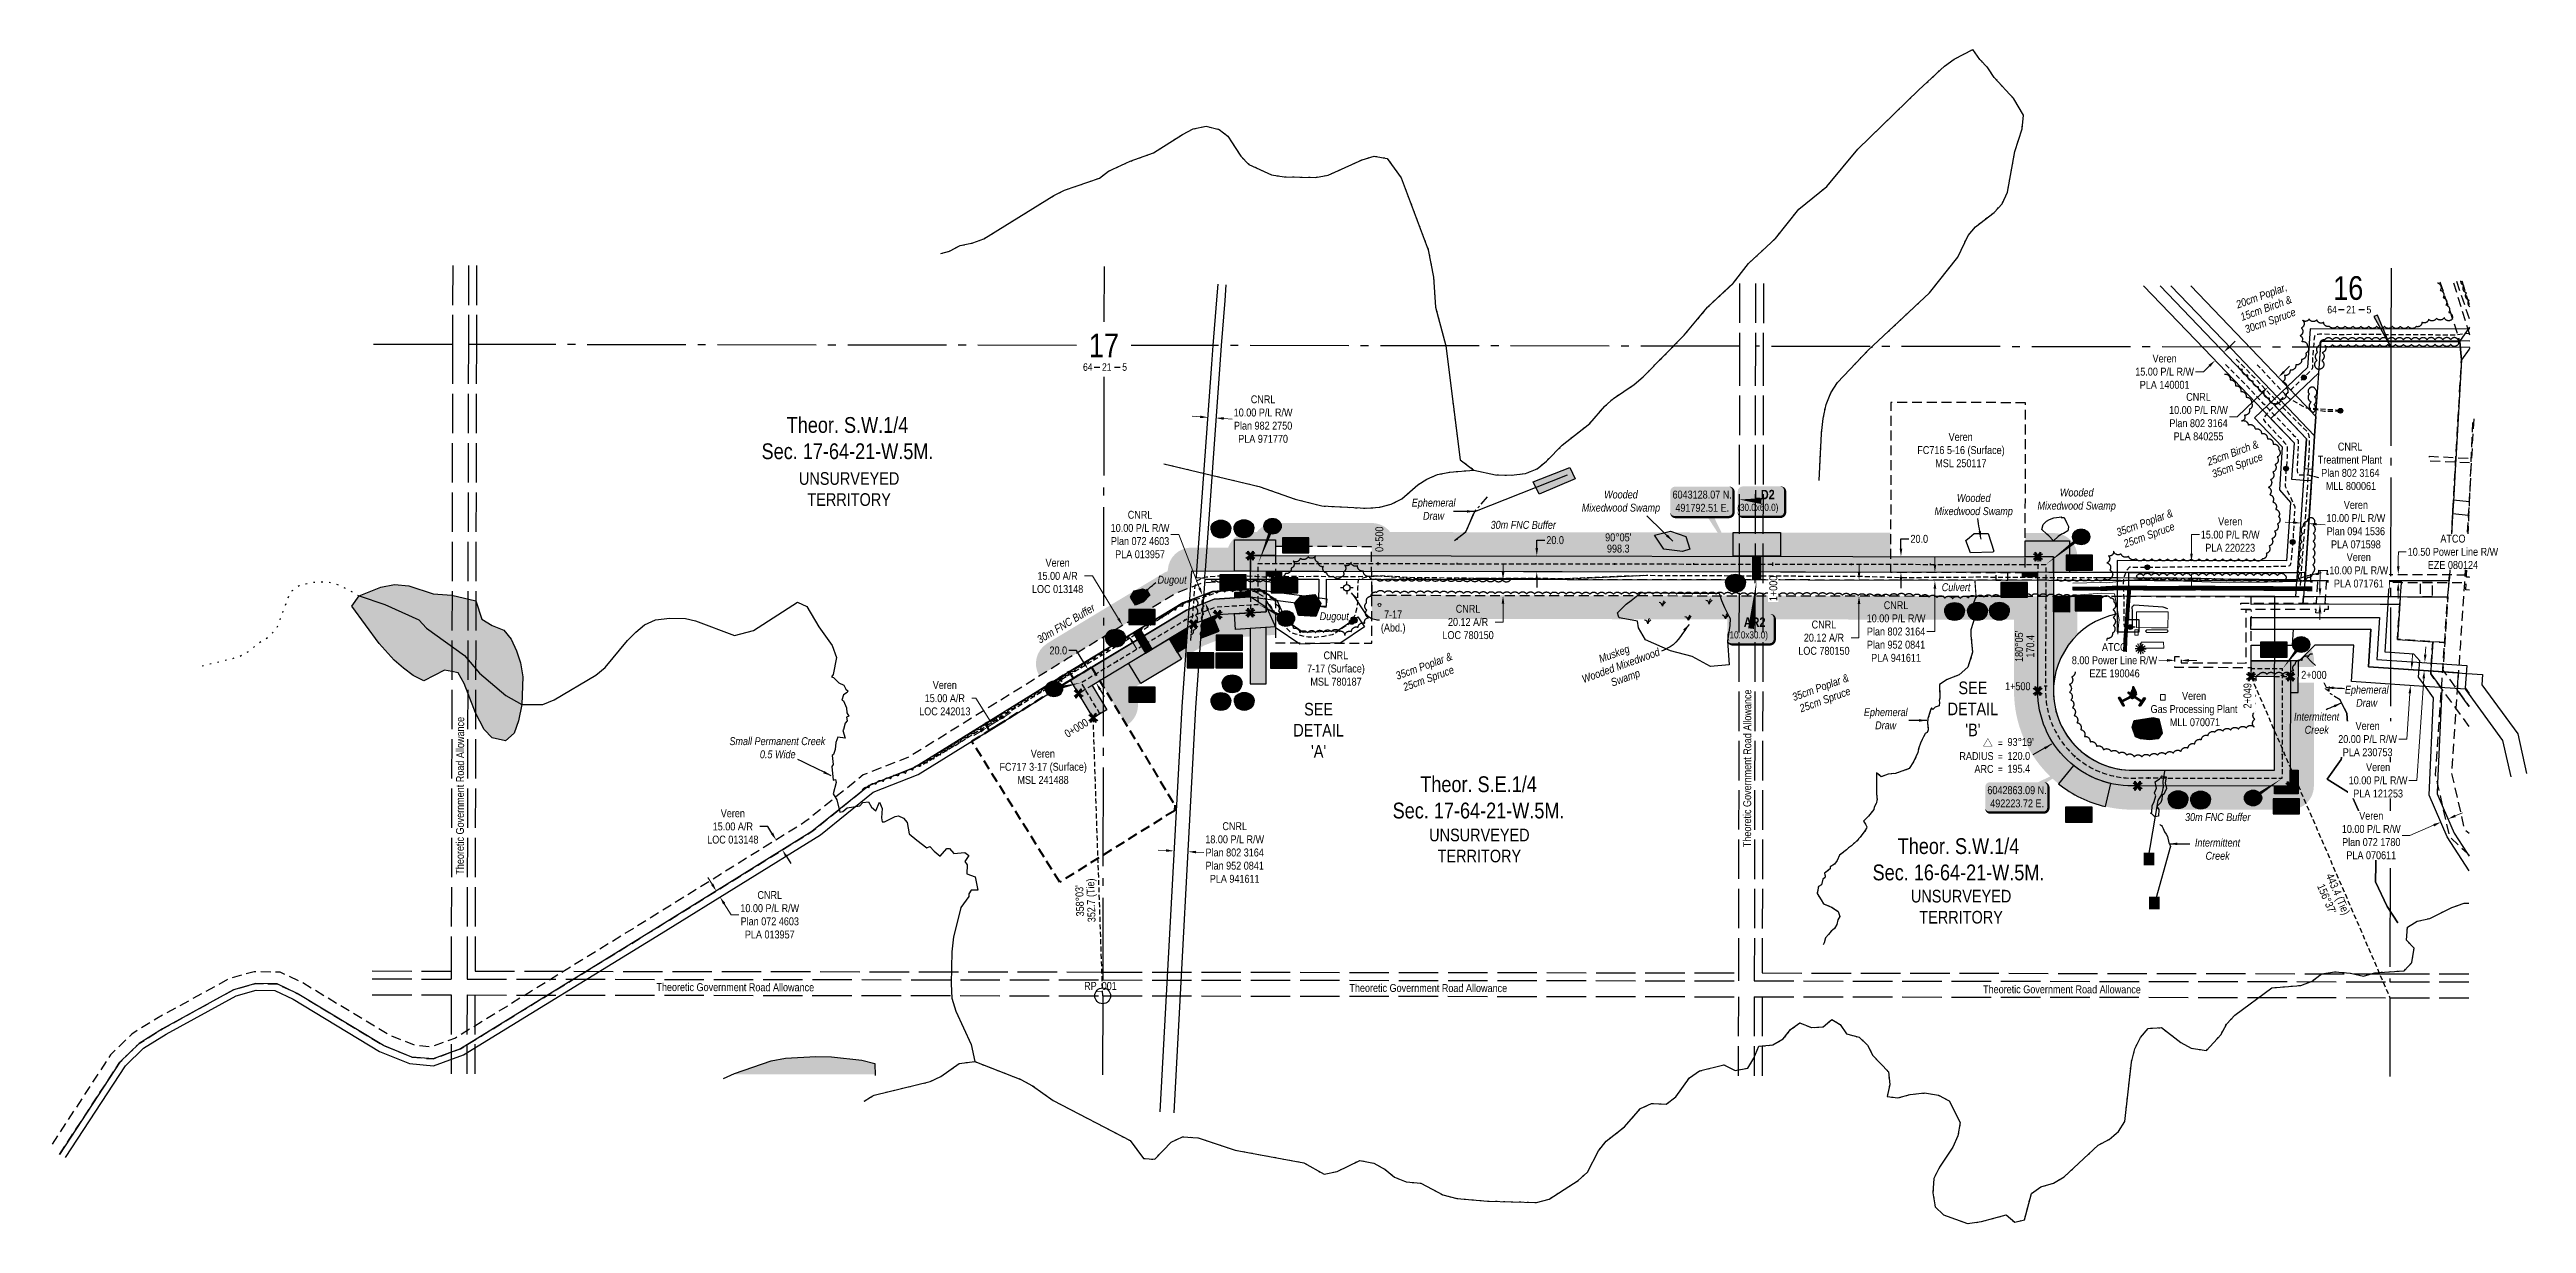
# Model space of a CAD drawing. Extents: x 487965 to 496519, y 6039746 to 6047500.
# Drawn here: x 489659 to 492798, y 6042283 to 6043770 of the extents above; entities that cross this region are included whole.
import ezdxf
from ezdxf.enums import TextEntityAlignment as Align

# ---------------------------------------------------------------- set-up
doc = ezdxf.new("R2010")
doc.units = 0
doc.header["$LTSCALE"] = 5
doc.header["$PDSIZE"] = 0.5
for name, pattern in [('0', [1, 1, 0]), ('foc-ACCESSROAD', [3.75, 2.5, -1.25]), ('foc-FLOWLINE', [3.75, 2.5, -1.25]), ('foc-QUARTERLINE', [33, 25, -3, 2, -3]), ('foc-TIELINE', [1.875, 1.25, -0.625]), ('foc-TOPO', [1, 0.2, -0.8]), ('foc-TOPO-ephemeral', [6.25, 3.125, -0.625, 0.625, -0.625, 0.625, -0.625]), ('foc-TRAV', [1.875, 1.25, -0.625]), ('foc-UNSURVEYED', [12.5, 10, -2.5]), ('foc-WHEELTRACKS', [2, 0.4, -1.6]), ('UG_PIPE', [1.875, 1.25, -0.625])]:
    doc.linetypes.add(name, pattern=pattern)
doc.layers.get('Defpoints').update_dxf_attribs({"color": 9})
for name, color, linetype in [('10', 1, 'Continuous'), ('35', 37, 'Continuous'), ('9', 3, 'Continuous'), ('AS-FENCE', 48, 'foc-FENCE'), ('AS-PIPE-UG', 44, 'UG_PIPE'), ('AS-ROADS', 254, 'Continuous'), ('AS-SYMBOL', 7, 'Continuous'), ('AS-UNDERLAY-H', 141, 'Continuous'), ('C-AR', 13, 'foc-ACCESSROAD'), ('C-RW', 13, 'Continuous'), ('C-SYMBOL', 7, 'Continuous'), ('C-WS', 13, 'foc-ACCESSROAD'), ('CG-NOTES', 7, 'Continuous'), ('DETAIL-T', 7, 'Continuous'), ('F-AR', 190, 'foc-ACCESSROAD'), ('F-EZE', 190, 'foc-FLOWLINE'), ('F-RW', 190, 'Continuous'), ('F-WS', 190, 'foc-ACCESSROAD'), ('F-WS-S', 190, 'Continuous'), ('L-BD', 7, 'Continuous'), ('L-BD1', 253, 'Continuous'), ('L-MON', 1, 'Continuous'), ('L-QSEC', 8, 'foc-QUARTERLINE'), ('L-ROAD-T', 7, 'Continuous'), ('L-SECLBL', 7, 'Continuous'), ('L-TIE', 7, 'foc-TIELINE'), ('L-UNS-T', 3, 'Continuous'), ('L-USEC', 7, 'foc-UNSURVEYED'), ('P-BUFFER-H 100m', 191, 'Continuous'), ('P-BUFFER-H 30m', 51, 'Continuous'), ('P-BUFFER-T', 40, 'Continuous'), ('P-CROSSINGS', 250, 'Continuous'), ('P-ELEVATION', 7, 'Continuous'), ('P-PROPOSED', 10, 'Continuous'), ('P-PROPOSED-H', 21, 'Continuous'), ('P-TEMP-BLOCKS', 250, 'Continuous'), ('P-TEMP-H', 41, 'Continuous'), ('P-TEMP_ACCESS ROAD', 46, 'Continuous'), ('P-TEMP_LOG DECK', 46, 'Continuous'), ('P-TEMP_WORKSPACE', 46, 'Continuous'), ('P-TRAV', 4, 'foc-TRAV'), ('P-TXT', 4, 'Continuous'), ('T-BUSH', 110, '0'), ('T-BUSH-T', 110, 'Continuous'), ('T-DRAW', 143, 'foc-TOPO-ephemeral'), ('T-GENERAL', 48, 'foc-TOPO'), ('T-TIE', 201, 'foc-TIELINE'), ('T-WATER', 160, 'Continuous'), ('T-WATER-H', 133, 'Continuous'), ('T-WATER-P3', 160, 'foc-WHEELTRACKS'), ('T-WATER-T', 170, 'Continuous'), ('WETLAND', 143, 'Continuous'), ('WETLAND-T', 146, 'Continuous')]:
    doc.layers.add(name, color=color, linetype=linetype)
for name, color, linetype, lineweight in [('AS-GENERAL', 48, 'Continuous', 18), ('C-AR-T', 13, 'Continuous', 9), ('C-RW-T', 13, 'Continuous', 9), ('C-WS-T', 13, 'Continuous', 9), ('F-EZE-T', 190, 'Continuous', 9), ('F-RW-T', 190, 'Continuous', 9), ('F-WS-T', 190, 'Continuous', 9), ('P-CHAINAGE-T', 201, 'Continuous', 18), ('T-TEXT', 48, 'Continuous', 18)]:
    doc.layers.add(name, color=color, linetype=linetype, lineweight=lineweight)
doc.layers.add('AS-PIPE-AG', color=7, linetype='Continuous', true_color=0x7d00fa)
doc.styles.add('175L', font='ARIALN.TTF', dxfattribs={"height": 20})
doc.styles.add('80', font='ARIALN.TTF', dxfattribs={"height": 10})
doc.styles.add('80CG', font='ARIALN.TTF', dxfattribs={"height": 10})
doc.styles.add('80L', font='ARIALN.TTF', dxfattribs={"height": 10})
doc.styles.add('80LS', font='ARIALNI.TTF', dxfattribs={"height": 10})
doc.styles.add('BOLD', font='ARIALNB.TTF')
doc.styles.add('Crossing', font='ARIALN.TTF', dxfattribs={"height": 10})
doc.styles.add('foc-LtypeFont', font='ARIALN.TTF', dxfattribs={"height": 7.35})
doc.styles.add('SIMPLEX', font='ARIALN.TTF')
doc.linetypes.add('foc-FENCE', pattern='A,10,-1,["X",foc-LtypeFont,S=0.2,R=0,X=-0.625,Y=-0.75],-1.24', length=12.24)
doc.linetypes.add('foc-TOPO-flowdirection-NOLINE', pattern='A,0,[">",foc-LtypeFont,S=0.3,R=0,X=0,Y=-0.945],-20,[">",foc-LtypeFont,S=0.3,R=0,X=0,Y=-0.945],0', length=20)
doc.dimstyles.new('Compass 5 000', dxfattribs={"dimscale": 5, "dimtxt": 9, "dimasz": 2, "dimexe": 0.2, "dimexo": 0.0625, "dimgap": 0.5, "dimtad": 0, "dimtih": 1, "dimtoh": 1, "dimzin": 0, "dimdsep": 46, "dimtxsty": '80CG', "dimcen": 0.1, "dimse1": 1, "dimse2": 1, "dimclrd": 256, "dimclrt": 256, "dimaunit": 1, "dimadec": 4, "dimazin": 0, "dimtfac": 0.06, "dimtofl": 0, "dimtmove": 0, "dimatfit": 1, "dimfxl": 0.2, "dimtolj": 1, "dimtzin": 0, "dimlwd": -1, "dimarcsym": 0})

msp = doc.modelspace()

# ---------------------------------------------------------------- texts
at = {"layer": '35', "color": 3, "style": '80'}
msp.add_attdef('RP_001', (490970.302, 6042578.621), 'RP', height=10, dxfattribs=at)
at = {"layer": 'C-SYMBOL', "color": 3, "char_height": 20, "attachment_point": 2, "style": '175L'}
for s, insert, width in [('Theor. S.W.1/4\\PSec. 17-64-21-W.5M.', (490670.523, 6043304.416), 237.28049), ('Theor. S.E.1/4\\PSec. 17-64-21-W.5M.', (491470.095, 6042849.16), 230.9367)]:
    msp.add_mtext(s, dxfattribs=dict(at, insert=insert, width=width))
at = {"layer": 'C-WS-T', "char_height": 9.99479, "attachment_point": 1, "style": '80L'}
for s, insert in [('\\pi40.22002;Veren\\P\\pi0.53062;FC716 5-16 (Surface)\\P\\pi23.29842;MSL 250117', (492025.459, 6043284.228)), ('\\pi40.22002;Veren\\P\\pi0.53062;FC717 3-17 (Surface)\\P\\pi23.28479;MSL 241488', (490862.522, 6042882.909))]:
    msp.add_mtext_dynamic_manual_height_columns(s, width=110.13125, gutter_width=49.974, heights=[0], dxfattribs=dict(at, insert=insert))
at = {"layer": 'DETAIL-T', "color": 3, "char_height": 15.9917, "width": 63.60296, "attachment_point": 5, "style": '80CG'}
for s, insert in [("SEE\\PDETAIL 'A'", (491267.409, 6042907.607)), ("SEE\\PDETAIL 'B'", (492096.458, 6042934.619))]:
    msp.add_mtext(s, dxfattribs=dict(at, insert=insert))
at = {"layer": 'F-WS-S', "insert": (491345.97, 6043059.306), "char_height": 10, "attachment_point": 1, "style": '80L'}
msp.add_mtext_dynamic_manual_height_columns('\\pi4.37128;7-17\\P\\pi0.39447;(Abd.)', width=30.59795, gutter_width=50, heights=[0], dxfattribs=at)
at = {"layer": 'F-WS-T', "attachment_point": 1, "style": '80L'}
for s, width, gutter_width, insert, char_height in [('\\pi34.20074;CNRL\\P\\pi8.73647;Treatment Plant\\P\\pi13.08619;Plan 802 3164\\P\\pi18.94604;MLL 800061', 98.58362, 49.974, (492524.702, 6043272.012), 9.99481), ('\\pi21.21303;CNRL\\P\\pi0.31262;7-17 (Surface)\\P\\pi4.52817;MSL 780187', 72.62387, 50, (491252.481, 6043007.464), 10)]:
    msp.add_mtext_dynamic_manual_height_columns(s, width=width, gutter_width=gutter_width, heights=[0], dxfattribs=dict(at, insert=insert, char_height=char_height))
at = {"layer": 'L-BD', "style": '80L'}
for s, height, p in [('443.4 (Tie)', 9.99479, (492557.875, 6042699.575)), ("156°37'", 9.9948, (492544.803, 6042693.921))]:
    msp.add_text(s, height=height, rotation=293.3904, dxfattribs=at).set_placement(p, align=Align.MIDDLE)
at = {"layer": 'L-BD', "insert": (490960.646, 6042663.412), "char_height": 9.99479, "width": 54.77131, "attachment_point": 1, "rotation": 91.9529, "line_spacing_factor": 0.855, "style": '80L'}
msp.add_mtext("\\pi8.08807;358°03'\\P\\pi0.27837;352.7 (Tie)", dxfattribs=at)
at = {"layer": 'L-BD1', "style": '80L'}
for s, rotation, p in [("90%%d05'", 359.9192, (491647.118, 6043152.014)), ('998.3', 359.9192, (491647.098, 6043137.772)), ("180%%d05'", 89.9192, (492154.898, 6043013.924)), ('170.4', 89.9192, (492169.141, 6043013.904))]:
    msp.add_text(s, height=9.9948, rotation=rotation, dxfattribs=at).set_placement(p, align=Align.MIDDLE)
at = {"layer": 'L-ROAD-T', "style": '80L'}
for height, rotation, p in [(9.99481, 89.901791, (491810.552, 6042859.284)), (10, 89.880878, (490179.57, 6042824.505)), (10, 359.919534, (490528.285, 6042581.943)), (10, 359.919534, (491406.365, 6042580.923)), (10, 359.919534, (492209.288, 6042579.237))]:
    msp.add_text('Theoretic Government Road Allowance', height=height, rotation=rotation, dxfattribs=at).set_placement(p, align=Align.MIDDLE_CENTER)
at = {"layer": 'L-UNS-T', "color": 3, "char_height": 16, "attachment_point": 5, "style": '80L'}
for insert in [(490672.584, 6043213.107), (491471.147, 6042761.391)]:
    msp.add_mtext_dynamic_manual_height_columns('UNSURVEYED TERRITORY', width=126.41375, gutter_width=47.5, heights=[0], dxfattribs=dict(at, insert=insert))
at = {"layer": 'P-BUFFER-T', "char_height": 9.99479, "attachment_point": 1, "style": '80L'}
for s, width, insert, rotation in [('\\pi0.36359;{\\fArial Narrow|b0|i1|c0|p34;30m FNC Buffer}', 83.80801, (491485.014, 6043172.867), 359.899479), ('\\pi0.36359;{\\fArial Narrow|b0|i1|c0|p34;30m FNC Buffer}', 83.80801, (490909.017, 6043025.572), 31.113158), ('\\pi11.79158;{\\fArial Narrow|b0|i1|c0|p34;30m FNC Buffer}', 106.66399, (492353.507, 6042802.591), 359.899479)]:
    msp.add_mtext_dynamic_manual_height_columns(s, width=width, gutter_width=49.974, heights=[0], dxfattribs=dict(at, insert=insert, rotation=rotation))
at = {"layer": 'P-CHAINAGE-T', "style": '80L'}
for s, rotation, p in [('0+500', 89.919195, (491344.37, 6043149.588)), ('1+500', 359.919195, (492153.337, 6042963.338)), ('0+000', 31.099262, (490960.451, 6042910.396))]:
    msp.add_text(s, height=9.9948, rotation=rotation, dxfattribs=at).set_placement(p, align=Align.MIDDLE_CENTER)
at = {"layer": 'T-BUSH-T', "char_height": 9.99481, "attachment_point": 1, "rotation": 20, "style": '80L'}
for s, insert in [('\\pi4.31788;{\\fArial Narrow|b0|i1|c0|p34;20cm Poplar,\\P\\pi4.02472;15cm Birch & \\P\\pi3.85768;30cm Spruce}', (492424.719, 6043449.826)), ('\\pi3.51339;{\\fArial Narrow|b0|i1|c0|p34;25cm Birch & \\P\\pi3.85768;35cm Spruce}', (492388.753, 6043250.936)), ('\\pi-0.01479;{\\fArial Narrow|b0|i1|c0|p34;35cm Poplar & \\P\\pi3.88155;25cm Spruce}', (492276.954, 6043162.551)), ('\\pi-0.01479;{\\fArial Narrow|b0|i1|c0|p34;35cm Poplar & \\P\\pi3.88155;25cm Spruce}', (491363.869, 6042980.85)), ('\\pi-0.01479;{\\fArial Narrow|b0|i1|c0|p34;35cm Poplar & \\P\\pi3.88155;25cm Spruce}', (491866.284, 6042953.846))]:
    msp.add_mtext_dynamic_manual_height_columns(s, width=74.26335, gutter_width=49.974, heights=[0], dxfattribs=dict(at, insert=insert))
at = {"layer": 'T-TEXT', "style": '80LS'}
msp.add_text('Muskeg', height=10, rotation=20, dxfattribs=at).set_placement((491641.851, 6043004.5), align=Align.MIDDLE_CENTER)
at = {"layer": 'T-TEXT', "insert": (492056.989, 6043093.826), "char_height": 10, "attachment_point": 1, "style": '80L'}
msp.add_mtext_dynamic_manual_height_columns('{\\fArial Narrow|b0|i1|c0|p34;Culvert}', width=36.82578, gutter_width=50, heights=[0], dxfattribs=at)
at = {"layer": 'T-WATER-T', "attachment_point": 1, "style": '80L'}
for s, width, gutter_width, insert, char_height in [('\\pi0.32626;{\\fArial Narrow|b0|i1|c0|p34;Ephemeral \\P\\pi14.59297;Draw}', 55.97995, 50, (491385.144, 6043200.886), 10), ('\\pi0.32609;{\\fArial Narrow|b0|i1|c0|p34;Dugout}', 37.46109, 49.974, (491062.996, 6043103.299), 9.99479), ('\\pi0.32609;{\\fArial Narrow|b0|i1|c0|p34;Dugout}', 37.46109, 49.974, (491268.499, 6043057.052), 9.99479), ('\\pi0.32626;{\\fArial Narrow|b0|i1|c0|p34;Ephemeral \\P\\pi14.59297;Draw}', 55.97995, 50, (491957.998, 6042935.451), 10), ('\\pi0.45563;{\\fArial Narrow|b0|i1|c0|p34;Small Permanent Creek\\P\\pi39.07806;0.5 Wide}', 122.24635, 49.974, (490520.431, 6042898.727), 9.99479), ('\\pi0.32626;{\\fArial Narrow|b0|i1|c0|p34;Intermittent\\P\\pi13.86651;Creek}', 57.8558, 50, (492377.423, 6042770.128), 10)]:
    msp.add_mtext_dynamic_manual_height_columns(s, width=width, gutter_width=gutter_width, heights=[0], dxfattribs=dict(at, insert=insert, char_height=char_height))
at = {"layer": 'WETLAND-T', "char_height": 9.99479, "width": 99.12062, "attachment_point": 1, "style": '80L'}
for insert in [(491600.517, 6043211.28), (492047.474, 6043206.854), (492177.976, 6043213.799)]:
    msp.add_mtext('\\pi28.6742;{\\fArial Narrow|b0|i1|c0|p34;Wooded \\P\\pi0.32609;Mixedwood Swamp}', dxfattribs=dict(at, insert=insert))
at = {"layer": 'WETLAND-T', "insert": (491599.074, 6042976.465), "char_height": 10, "width": 104.45198, "attachment_point": 1, "rotation": 20, "style": '80L'}
msp.add_mtext('\\pi0.76623;{\\fArial Narrow|b0|i1|c0|p34;Wooded Mixedwood\\P\\pi33.65846;Swamp}', dxfattribs=at)

# ---------------------------------------------------------------- blocks, each defined once
blk = doc.blocks.new('L-SECLBL')
at = {"layer": '9', "color": 7}
for p, q in [((-5.1, -27.8), (-12.3, -27.8)), ((20.7, -27.8), (13.5, -27.8))]:
    blk.add_line(p, q, dxfattribs=at)
at = {"layer": '10', "color": 2, "style": 'SIMPLEX'}
blk.add_attdef('SEC', text='', height=30, dxfattribs=at).set_placement((0, 0), align=Align.MIDDLE)
at = {"layer": '10', "color": 5, "style": '80L'}
blk.add_attdef('TWP', text='', height=9.5, dxfattribs=at).set_placement((-14.4, -27.4), align=Align.MIDDLE_RIGHT)
blk.add_attdef('RGE', text='', height=9.5, dxfattribs=at).set_placement((3.6, -27.4), align=Align.MIDDLE_CENTER)
blk.add_attdef('MER', text='', height=9.5, dxfattribs=at).set_placement((23.2, -27.4), align=Align.MIDDLE_LEFT)
blk = doc.blocks.new('*D48')
at = {"layer": 'Defpoints', "color": 0, "transparency": 16777216}
for p in [(491565.3, 6043098), (491501.1, 6043078), (491565.3, 6043077.9)]:
    blk.add_point(p, dxfattribs=at)
at = {"layer": 'F-EZE-T', "transparency": 16777216}
for p, q in [((491501.1, 6043108.1), (491501.1, 6043118.1)), ((491501.1, 6043068), (491501.1, 6043044.7)), ((491501.1, 6043044.7), (491491.1, 6043044.7))]:
    blk.add_line(p, q, dxfattribs=at)
for points in [[(491499.4, 6043108.1), (491502.8, 6043108.1), (491501.1, 6043098.1)], [(491499.4, 6043068), (491502.7, 6043068), (491501.1, 6043078)]]:
    blk.add_solid(points, dxfattribs=at)
at = {"layer": 'F-EZE-T', "transparency": 16777216, "insert": (491456.8, 6043044.7), "char_height": 10, "attachment_point": 5, "style": '80CG'}
blk.add_mtext('\\A1;CNRL\\P20.12 A/R\\PLOC 780150', dxfattribs=at)
blk = doc.blocks.new('*D49')
at = {"layer": 'Defpoints', "color": 0, "transparency": 16777216}
for p in [(491126.3, 6043289.9), (491136.3, 6043289.2), (491137.3, 6043303.2)]:
    blk.add_point(p, dxfattribs=at)
at = {"layer": 'F-RW-T', "transparency": 16777216}
for p, q in [((491117.3, 6043304.7), (491107.3, 6043305.4)), ((491147.3, 6043302.5), (491158.1, 6043301.8))]:
    blk.add_line(p, q, dxfattribs=at)
for points in [[(491117.4, 6043306.3), (491117.2, 6043303), (491127.3, 6043304)], [(491147.4, 6043304.2), (491147.2, 6043300.9), (491137.3, 6043303.2)]]:
    blk.add_solid(points, dxfattribs=at)
at = {"layer": 'F-RW-T', "transparency": 16777216, "insert": (491197.1, 6043301.8), "char_height": 10, "attachment_point": 5, "style": '80CG'}
blk.add_mtext('\\A1;CNRL\\P10.00 P/L R/W\\PPlan 982 2750\\PPLA 971770', dxfattribs=at)
blk = doc.blocks.new('GABD')
for p, q in [((-0.81, 0), (-1.62, 0)), ((0, 0.81), (0, 1.62)), ((1.62, 0), (0.81, 0)), ((0, -0.81), (0, -1.62))]:
    blk.add_line(p, q)
blk.add_circle((0, 0), 0.8)
blk = doc.blocks.new('*D50')
at = {"layer": 'C-RW-T', "transparency": 16777216}
for p, q in [((492669.7, 6043003.3), (492670.3, 6043013.3)), ((492667.7, 6042973.3), (492659, 6042844)), ((492659, 6042844), (492649, 6042844))]:
    blk.add_line(p, q, dxfattribs=at)
for points in [[(492668, 6043003.4), (492671.3, 6043003.2), (492669, 6042993.3)], [(492666, 6042973.4), (492669.3, 6042973.2), (492668.3, 6042983.2)]]:
    blk.add_solid(points, dxfattribs=at)
at = {"layer": 'Defpoints', "color": 0, "transparency": 16777216}
for p in [(492645.1, 6042984.8), (492645.7, 6042994.9), (492668.3, 6042983.2)]:
    blk.add_point(p, dxfattribs=at)
at = {"layer": 'C-RW-T', "transparency": 16777216, "insert": (492609.9, 6042844), "char_height": 10, "attachment_point": 5, "style": '80CG', "bg_fill": 3, "box_fill_scale": 1.1, "bg_fill_color": 256, "bg_fill_true_color": 13158600, "bg_fill_transparency": 0}
blk.add_mtext('\\A1;Veren\\P10.00 P/L R/W\\PPLA 121253', dxfattribs=at)
blk = doc.blocks.new('*D51')
at = {"layer": 'C-RW-T', "transparency": 16777216}
for p, q in [((492502, 6043170.7), (492492, 6043171.4)), ((492532, 6043168.7), (492542.6, 6043168))]:
    blk.add_line(p, q, dxfattribs=at)
for points in [[(492502.1, 6043172.4), (492501.9, 6043169.1), (492512, 6043170.1)], [(492532.1, 6043170.4), (492531.9, 6043167.1), (492522, 6043169.4)]]:
    blk.add_solid(points, dxfattribs=at)
at = {"layer": 'Defpoints', "color": 0, "transparency": 16777216}
for p in [(492514.9, 6043212.9), (492524.9, 6043212.2), (492512, 6043170.1)]:
    blk.add_point(p, dxfattribs=at)
at = {"layer": 'C-RW-T', "transparency": 16777216, "insert": (492581.7, 6043168), "char_height": 10, "attachment_point": 5, "style": '80CG'}
blk.add_mtext('\\A1;Veren\\P10.00 P/L R/W\\PPlan 094 1536\\PPLA 071598', dxfattribs=at)
blk = doc.blocks.new('*D52')
at = {"layer": 'C-RW-T', "transparency": 16777216}
for p, q in [((492536.2, 6043087.2), (492536.3, 6043110.1)), ((492536.3, 6043110.1), (492546.3, 6043110.1)), ((492536.1, 6043057.3), (492536.1, 6043047.3))]:
    blk.add_line(p, q, dxfattribs=at)
for points in [[(492534.4, 6043057.3), (492537.8, 6043057.3), (492536.2, 6043067.3)], [(492534.6, 6043087.2), (492537.9, 6043087.2), (492536.2, 6043077.2)]]:
    blk.add_solid(points, dxfattribs=at)
at = {"layer": 'Defpoints', "color": 0, "transparency": 16777216}
for p in [(492520.3, 6043067.3), (492520.4, 6043077.3)]:
    blk.add_point(p, dxfattribs=at)
at = {"layer": 'C-RW-T', "transparency": 16777216, "insert": (492585.4, 6043110.1), "char_height": 10, "attachment_point": 5, "style": '80CG', "bg_fill": 3, "box_fill_scale": 1.1, "bg_fill_color": 256, "bg_fill_true_color": 13158600, "bg_fill_transparency": 0}
blk.add_mtext('\\A1;Veren\\P10.00 P/L R/W\\PPLA 071761', dxfattribs=at)
at = {"layer": 'Defpoints', "color": 0, "transparency": 16777216}
blk.add_point((492536.2, 6043077.2), dxfattribs=at)
blk = doc.blocks.new('*D53')
at = {"layer": 'Defpoints', "color": 0, "transparency": 16777216}
blk.add_point((492710.9, 6043094.2), dxfattribs=at)
at = {"layer": 'F-EZE-T', "transparency": 16777216}
for p, q in [((492635.6, 6043133.6), (492635.5, 6043125.1)), ((492645.6, 6043133.6), (492635.6, 6043133.6)), ((492635.5, 6043115.1), (492635.5, 6043125.1)), ((492635.3, 6043084.6), (492635.3, 6043074.6))]:
    blk.add_line(p, q, dxfattribs=at)
blk.add_solid([(492633.6, 6043084.6), (492637, 6043084.6), (492635.4, 6043094.6)], dxfattribs=at)
at = {"layer": 'F-EZE-T', "transparency": 16777216, "insert": (492704.7, 6043133.6), "char_height": 10, "attachment_point": 5, "style": '80CG', "bg_fill": 3, "box_fill_scale": 1.1, "bg_fill_color": 256, "bg_fill_true_color": 13158600, "bg_fill_transparency": 0}
blk.add_mtext('\\A1;ATCO\\P10.50 Power Line R/W\\PEZE 080124', dxfattribs=at)
at = {"layer": 'Defpoints', "color": 0, "transparency": 16777216}
for p in [(492635.4, 6043105.1), (492711, 6043104.7)]:
    blk.add_point(p, dxfattribs=at)
at = {"layer": 'F-EZE-T', "transparency": 16777216}
blk.add_solid([(492633.8, 6043115.1), (492637.1, 6043115.1), (492635.4, 6043105.1)], dxfattribs=at)
blk = doc.blocks.new('*D54')
at = {"layer": 'Defpoints', "color": 0, "transparency": 16777216}
for p in [(492152.5, 6043097.5), (491952.1, 6043077.7), (492152.5, 6043077.4)]:
    blk.add_point(p, dxfattribs=at)
at = {"layer": 'F-EZE-T', "transparency": 16777216}
for p, q in [((491952.2, 6043107.9), (491952.2, 6043117.9)), ((491952.1, 6043067.7), (491952, 6043024.8)), ((491952, 6043024.8), (491942, 6043024.8))]:
    blk.add_line(p, q, dxfattribs=at)
for points in [[(491950.5, 6043107.9), (491953.9, 6043107.9), (491952.2, 6043097.9)], [(491950.5, 6043067.7), (491953.8, 6043067.7), (491952.1, 6043077.7)]]:
    blk.add_solid(points, dxfattribs=at)
at = {"layer": 'F-EZE-T', "transparency": 16777216, "insert": (491907.7, 6043024.8), "char_height": 10, "attachment_point": 5, "style": '80CG'}
blk.add_mtext('\\A1;CNRL\\P20.12 A/R\\PLOC 780150', dxfattribs=at)
blk = doc.blocks.new('*D55')
at = {"layer": 'C-RW-T', "transparency": 16777216}
for p, q in [((492421.4, 6043393.5), (492428.6, 6043400.4)), ((492388.5, 6043361.9), (492378.5, 6043361.9)), ((492396.1, 6043369.3), (492388.5, 6043361.9))]:
    blk.add_line(p, q, dxfattribs=at)
for points in [[(492420.3, 6043394.7), (492422.6, 6043392.3), (492414.2, 6043386.6)], [(492395, 6043370.5), (492397.3, 6043368.1), (492403.4, 6043376.2)]]:
    blk.add_solid(points, dxfattribs=at)
at = {"layer": 'Defpoints', "color": 0, "transparency": 16777216}
for p in [(492417.1, 6043383.5), (492403.4, 6043376.2), (492406.3, 6043373.2)]:
    blk.add_point(p, dxfattribs=at)
at = {"layer": 'C-RW-T', "transparency": 16777216, "insert": (492339.4, 6043361.9), "char_height": 10, "attachment_point": 5, "style": '80CG'}
blk.add_mtext('\\A1;Veren\\P15.00 P/L R/W\\PPLA 140001 ', dxfattribs=at)
blk = doc.blocks.new('*D56')
at = {"layer": 'Defpoints', "color": 0, "transparency": 16777216}
for p in [(492486.2, 6043351.9), (492470.4, 6043342.4), (492473.3, 6043339.4)]:
    blk.add_point(p, dxfattribs=at)
at = {"layer": 'F-RW-T', "transparency": 16777216}
for p, q in [((492490.6, 6043361.8), (492497.8, 6043368.7)), ((492463.2, 6043335.5), (492431.4, 6043304.9)), ((492431.4, 6043304.9), (492421.4, 6043304.9))]:
    blk.add_line(p, q, dxfattribs=at)
for points in [[(492489.5, 6043363), (492491.8, 6043360.6), (492483.4, 6043354.8)], [(492462, 6043336.7), (492464.3, 6043334.3), (492470.4, 6043342.4)]]:
    blk.add_solid(points, dxfattribs=at)
at = {"layer": 'F-RW-T', "transparency": 16777216, "insert": (492382.3, 6043304.9), "char_height": 10, "attachment_point": 5, "style": '80CG'}
blk.add_mtext('\\A1;CNRL\\P10.00 P/L R/W\\PPlan 802 3164\\PPLA 840255', dxfattribs=at)
blk = doc.blocks.new('*D57')
at = {"layer": 'Defpoints', "color": 0, "transparency": 16777216}
for p in [(492029.7, 6043097.1), (492029.8, 6043107.2), (492048.3, 6043097.1)]:
    blk.add_point(p, dxfattribs=at)
at = {"layer": 'F-RW-T', "transparency": 16777216}
for p, q in [((492048.4, 6043117.2), (492048.4, 6043127.2)), ((492048.3, 6043087.1), (492048.2, 6043032.6)), ((492048.2, 6043032.6), (492038.2, 6043032.6))]:
    blk.add_line(p, q, dxfattribs=at)
for points in [[(492046.6, 6043087.1), (492050, 6043087.1), (492048.3, 6043097.1)], [(492046.7, 6043117.2), (492050, 6043117.2), (492048.3, 6043107.2)]]:
    blk.add_solid(points, dxfattribs=at)
at = {"layer": 'F-RW-T', "transparency": 16777216, "insert": (491999.1, 6043032.6), "char_height": 10, "attachment_point": 5, "style": '80CG'}
blk.add_mtext('\\A1;CNRL\\P10.00 P/L R/W\\PPlan 802 3164\\PPlan 952 0841\\PPLA 941611', dxfattribs=at)
blk = doc.blocks.new('RISER')
h = blk.add_hatch(color=255)
h.dxf.hatch_style = 1
edge = h.paths.add_edge_path()
edge.add_arc((0, 0), 0.7, 0, 360)
blk.add_hatch(color=48).paths.add_polyline_path([(0.58, -0.15), (-0.58, -0.15, 0.774597)])
at = {"color": 48}
blk.add_line((-0.58, -0.15), (0.58, -0.15), dxfattribs=at)
blk.add_circle((0, 0), 0.6, dxfattribs=at)
blk = doc.blocks.new('DYN_ANCHOR')
h = blk.add_hatch(color=255)
h.dxf.hatch_style = 1
edge = h.paths.add_edge_path()
edge.add_arc((-1.1, 0), 0.2, 90, 270, ccw=False)
edge.add_line((-1.1, 0.2), (0.2, 0.2))
edge.add_line((0.2, 0.2), (1.1, 0.2))
edge.add_arc((1.1, 0), 0.2, -90, 90, ccw=False)
edge.add_line((1.1, -0.2), (-1.1, -0.2))
h = blk.add_hatch(color=255)
h.dxf.hatch_style = 1
edge = h.paths.add_edge_path()
edge.add_arc((0, 4.125), 0.2, 0, 180, ccw=False)
edge.add_line((0.2, 4.125), (0.2, 0.2))
edge.add_line((0.2, 0.2), (-0.2, 0.2))
edge.add_line((-0.2, 0.2), (-0.2, 4.125))
at = {"color": 255}
blk.add_lwpolyline([(-1.1, -0.2, -1), (-1.1, 0.2), (0.2, 0.2), (1.1, 0.2, -1), (1.1, -0.2)], format="xyb", close=True, dxfattribs=at)
at = {"color": 72, "const_width": 0.1, "flags": 128}
for points in [[(-1.1, 0), (1.1, 0)], [(0, 4.125), (0, 0)]]:
    blk.add_lwpolyline(points, dxfattribs=at)
at = {"color": 255, "flags": 128}
blk.add_lwpolyline([(-0.2, 4.125, -1), (0.2, 4.125), (0.2, 0.2), (-0.2, 0.2)], format="xyb", close=True, dxfattribs=at)
blk = doc.blocks.new('FLARE')
h = blk.add_hatch(color=255)
h.dxf.hatch_style = 1
h.paths.add_polyline_path([(0.16, 2.41, 0.114147), (0.13, 2.43), (0.11, 2.44, 0.261551), (0.01, 2.42), (0, 2.41, 0.131268), (-0.03, 2.37), (-0.04, 2.35, 0.041497), (-0.05, 2.33), (-0.05, 2.29, 0.015174), (-0.05, 2.29), (-0.06, 2.24, 0.004376), (-0.06, 2.24), (-0.07, 2.18), (-0.08, 2.11), (-0.09, 2.05), (-0.1, 1.98), (-0.12, 1.91), (-0.14, 1.83), (-0.17, 1.76), (-0.19, 1.68), (-0.22, 1.61), (-0.26, 1.53), (-0.29, 1.46), (-0.32, 1.39), (-0.36, 1.32), (-0.39, 1.25, 0.000505), (-0.39, 1.25), (-0.43, 1.18, 0.002398), (-0.43, 1.18), (-0.46, 1.1, 0.004177), (-0.46, 1.1), (-0.5, 1.03, 0.005735), (-0.5, 1.03), (-0.53, 0.95, 0.006994), (-0.53, 0.95), (-0.56, 0.87, 0.00791), (-0.57, 0.87), (-0.6, 0.78, 0.008323), (-0.6, 0.78), (-0.63, 0.69, 0.008095), (-0.63, 0.68), (-0.66, 0.59, 0.008067), (-0.66, 0.59), (-0.68, 0.49, 0.008387), (-0.68, 0.49), (-0.7, 0.39, 0.009056), (-0.71, 0.38), (-0.72, 0.28, 0.010123), (-0.72, 0.28), (-0.74, 0.18, 0.011689), (-0.74, 0.18), (-0.75, 0.08, 0.013925), (-0.75, 0.08), (-0.75, -0.02, 0.016488), (-0.75, -0.02), (-0.75, -0.11, 0.017255), (-0.75, -0.12), (-0.74, -0.2, 0.01735), (-0.74, -0.2), (-0.73, -0.28, 0.017311), (-0.73, -0.29), (-0.71, -0.36, 0.01715), (-0.71, -0.36), (-0.69, -0.43, 0.016886), (-0.69, -0.44), (-0.66, -0.5, 0.016546), (-0.66, -0.5), (-0.63, -0.56, 0.016164), (-0.63, -0.56), (-0.6, -0.61, 0.016329), (-0.6, -0.62), (-0.57, -0.66, 0.018828), (-0.57, -0.67), (-0.54, -0.71, 0.022087), (-0.53, -0.71), (-0.5, -0.75, 0.025345), (-0.49, -0.76), (-0.46, -0.78, 0.028234), (-0.45, -0.79), (-0.42, -0.82, 0.030298), (-0.41, -0.82), (-0.37, -0.84, 0.031129), (-0.36, -0.85), (-0.32, -0.86, 0.030544), (-0.31, -0.87), (-0.27, -0.88, 0.028465), (-0.26, -0.88), (-0.22, -0.89, 0.025311), (-0.21, -0.89), (-0.16, -0.89, 0.02283), (-0.15, -0.89), (-0.11, -0.89, 0.021226), (-0.1, -0.89), (-0.05, -0.88, 0.020401), (-0.04, -0.88), (0, -0.87, 0.020299), (0.01, -0.87), (0.05, -0.85, 0.020911), (0.06, -0.85), (0.11, -0.83, 0.022277), (0.11, -0.83), (0.15, -0.81, 0.023712), (0.16, -0.8), (0.2, -0.78, 0.022408), (0.21, -0.78), (0.24, -0.75, 0.01993), (0.25, -0.74), (0.28, -0.72, 0.017146), (0.28, -0.71), (0.31, -0.68, 0.014211), (0.32, -0.68), (0.35, -0.64, 0.011221), (0.35, -0.64), (0.37, -0.61, 0.008212), (0.38, -0.61), (0.4, -0.57, 0.005172), (0.4, -0.57), (0.42, -0.54, 0.002523), (0.43, -0.54), (0.45, -0.5, 0.001671), (0.45, -0.5), (0.47, -0.47, 0.001229), (0.47, -0.47), (0.49, -0.44, 0.00075), (0.49, -0.44), (0.51, -0.41, 0.00026), (0.51, -0.41), (0.54, -0.37), (0.56, -0.34), (0.58, -0.3), (0.61, -0.27), (0.63, -0.23, 0.001311), (0.63, -0.23), (0.66, -0.19, 0.003726), (0.66, -0.19), (0.69, -0.15, 0.006065), (0.69, -0.14), (0.72, -0.1, 0.008452), (0.72, -0.1), (0.74, -0.05, 0.010991), (0.75, -0.05), (0.77, 0, 0.013767), (0.77, 0), (0.79, 0.05, 0.016839), (0.8, 0.05), (0.81, 0.1, 0.019104), (0.82, 0.11), (0.83, 0.15, 0.016987), (0.83, 0.16), (0.84, 0.21, 0.013636), (0.84, 0.21), (0.85, 0.26, 0.010244), (0.85, 0.27), (0.86, 0.31, 0.006846), (0.86, 0.32), (0.86, 0.37, 0.003419), (0.86, 0.37), (0.86, 0.41), (0.87, 0.46), (0.87, 0.5), (0.88, 0.54), (0.88, 0.59), (0.89, 0.63, 0.001278), (0.89, 0.63), (0.89, 0.67, 0.004735), (0.89, 0.67), (0.9, 0.71, 0.008354), (0.9, 0.72), (0.9, 0.76, 0.012059), (0.9, 0.76), (0.9, 0.8, 0.015712), (0.9, 0.81), (0.9, 0.85, 0.018457), (0.9, 0.85), (0.9, 0.89, 0.018102), (0.9, 0.9), (0.89, 0.94, 0.016533), (0.89, 0.95), (0.88, 0.99, 0.014576), (0.88, 0.99), (0.87, 1.03, 0.012435), (0.86, 1.04), (0.85, 1.08, 0.010283), (0.85, 1.09), (0.83, 1.13, 0.00824), (0.83, 1.13), (0.81, 1.18, 0.00638), (0.81, 1.18), (0.78, 1.23, 0.004735), (0.78, 1.23), (0.76, 1.29, 0.003388), (0.75, 1.29), (0.73, 1.34, 0.002345), (0.73, 1.34), (0.7, 1.4, 0.001492), (0.7, 1.4), (0.67, 1.46, 0.000746), (0.67, 1.46), (0.63, 1.51), (0.6, 1.57), (0.57, 1.62), (0.55, 1.68), (0.52, 1.73), (0.49, 1.78), (0.47, 1.83), (0.45, 1.87), (0.42, 1.92), (0.4, 1.97), (0.38, 2.02), (0.35, 2.08, 0.000332), (0.35, 2.08), (0.33, 2.13, 0.001849), (0.33, 2.13), (0.3, 2.19, 0.0038), (0.3, 2.19), (0.27, 2.24, 0.006473), (0.27, 2.24), (0.25, 2.29, 0.010865), (0.24, 2.3), (0.22, 2.34, 0.019524), (0.22, 2.34), (0.19, 2.38, 0.041077), (0.18, 2.39)])
at = {"color": 48, "flags": 128}
for points in [[(0.11, -0.72), (0.07, -0.74), (0.03, -0.76), (-0.02, -0.77), (-0.07, -0.78), (-0.11, -0.79), (-0.16, -0.79), (-0.2, -0.79), (-0.25, -0.78), (-0.29, -0.77), (-0.32, -0.76), (-0.36, -0.74), (-0.4, -0.71), (-0.43, -0.68), (-0.46, -0.65), (-0.49, -0.61), (-0.52, -0.56), (-0.54, -0.51), (-0.57, -0.46), (-0.59, -0.4), (-0.61, -0.33), (-0.63, -0.26), (-0.64, -0.19), (-0.65, -0.11), (-0.65, -0.02), (-0.65, 0.07), (-0.64, 0.17), (-0.63, 0.27), (-0.61, 0.36), (-0.58, 0.46), (-0.56, 0.56), (-0.53, 0.66), (-0.5, 0.75), (-0.47, 0.83), (-0.44, 0.91), (-0.41, 0.99), (-0.37, 1.06), (-0.34, 1.13), (-0.3, 1.2), (-0.27, 1.27), (-0.23, 1.34), (-0.2, 1.42), (-0.16, 1.49), (-0.13, 1.57), (-0.1, 1.65), (-0.07, 1.73), (-0.04, 1.8), (-0.02, 1.88), (0, 1.96), (0.01, 2.03), (0.02, 2.1), (0.03, 2.17), (0.04, 2.22), (0.05, 2.27), (0.05, 2.31), (0.06, 2.34), (0.08, 2.35), (0.09, 2.34), (0.11, 2.32), (0.13, 2.29), (0.16, 2.25), (0.18, 2.2), (0.21, 2.14), (0.24, 2.09), (0.26, 2.03), (0.29, 1.98), (0.31, 1.93), (0.33, 1.88), (0.36, 1.83), (0.38, 1.78), (0.41, 1.73), (0.43, 1.68), (0.46, 1.63), (0.49, 1.58), (0.52, 1.52), (0.55, 1.47), (0.58, 1.41), (0.61, 1.35), (0.64, 1.3), (0.67, 1.24), (0.69, 1.19), (0.72, 1.14), (0.74, 1.09), (0.75, 1.05), (0.77, 1), (0.78, 0.96), (0.79, 0.92), (0.8, 0.88), (0.8, 0.84), (0.8, 0.8), (0.8, 0.76), (0.8, 0.72), (0.79, 0.68), (0.79, 0.64), (0.78, 0.6), (0.78, 0.56), (0.77, 0.51), (0.77, 0.47), (0.76, 0.42), (0.76, 0.37), (0.76, 0.33), (0.75, 0.28), (0.74, 0.23), (0.73, 0.18), (0.72, 0.13), (0.7, 0.09), (0.68, 0.04), (0.66, 0), (0.63, -0.05), (0.61, -0.09), (0.58, -0.13), (0.55, -0.17), (0.53, -0.21), (0.5, -0.25), (0.48, -0.28), (0.45, -0.32), (0.43, -0.35), (0.41, -0.38), (0.39, -0.42), (0.37, -0.45), (0.34, -0.48), (0.32, -0.51), (0.3, -0.55), (0.27, -0.58), (0.24, -0.61), (0.21, -0.64), (0.18, -0.67), (0.15, -0.7)], [(0.02, -0.75), (-0.01, -0.76), (-0.03, -0.77), (-0.05, -0.78), (-0.08, -0.78), (-0.11, -0.79), (-0.13, -0.79), (-0.16, -0.79), (-0.18, -0.78), (-0.2, -0.78), (-0.23, -0.77), (-0.25, -0.76), (-0.26, -0.74), (-0.28, -0.73), (-0.3, -0.71), (-0.32, -0.69), (-0.33, -0.66), (-0.35, -0.63), (-0.36, -0.6), (-0.37, -0.57), (-0.39, -0.53), (-0.4, -0.49), (-0.4, -0.45), (-0.41, -0.41), (-0.41, -0.36), (-0.41, -0.31), (-0.4, -0.25), (-0.39, -0.2), (-0.38, -0.14), (-0.37, -0.09), (-0.36, -0.03), (-0.34, 0.02), (-0.32, 0.07), (-0.31, 0.12), (-0.29, 0.16), (-0.27, 0.21), (-0.25, 0.25), (-0.23, 0.29), (-0.21, 0.33), (-0.19, 0.37), (-0.17, 0.41), (-0.15, 0.45), (-0.14, 0.49), (-0.12, 0.53), (-0.1, 0.58), (-0.08, 0.62), (-0.07, 0.66), (-0.06, 0.71), (-0.05, 0.75), (-0.04, 0.79), (-0.03, 0.83), (-0.03, 0.87), (-0.02, 0.9), (-0.02, 0.93), (-0.01, 0.95), (-0.01, 0.96), (0, 0.97), (0.01, 0.96), (0.02, 0.95), (0.03, 0.94), (0.04, 0.91), (0.06, 0.88), (0.07, 0.86), (0.09, 0.82), (0.1, 0.79), (0.12, 0.76), (0.13, 0.74), (0.14, 0.71), (0.16, 0.68), (0.17, 0.65), (0.18, 0.63), (0.2, 0.6), (0.21, 0.57), (0.23, 0.54), (0.25, 0.51), (0.26, 0.47), (0.28, 0.44), (0.3, 0.41), (0.31, 0.38), (0.33, 0.35), (0.34, 0.32), (0.36, 0.29), (0.37, 0.27), (0.38, 0.24), (0.39, 0.22), (0.39, 0.19), (0.4, 0.17), (0.4, 0.15), (0.41, 0.13), (0.41, 0.1), (0.41, 0.08), (0.4, 0.06), (0.4, 0.04), (0.4, 0.01), (0.39, -0.01), (0.39, -0.03), (0.39, -0.06), (0.39, -0.08), (0.38, -0.11), (0.38, -0.14), (0.38, -0.16), (0.38, -0.19), (0.37, -0.22), (0.37, -0.24), (0.36, -0.27), (0.35, -0.3), (0.34, -0.32), (0.32, -0.35), (0.31, -0.37), (0.3, -0.4), (0.28, -0.42), (0.27, -0.44), (0.25, -0.46), (0.24, -0.48), (0.22, -0.5), (0.21, -0.52), (0.2, -0.54), (0.19, -0.56), (0.17, -0.58), (0.16, -0.6), (0.15, -0.61), (0.14, -0.63), (0.12, -0.65), (0.11, -0.67), (0.09, -0.69), (0.08, -0.7), (0.06, -0.72), (0.04, -0.74)]]:
    blk.add_lwpolyline(points, close=True, dxfattribs=at)
blk = doc.blocks.new('lightpole')
h = blk.add_hatch(color=255)
h.dxf.hatch_style = 1
h.paths.add_polyline_path([(-0.78, 0, 1), (0.78, 0, 1)])
h.paths.add_polyline_path([(0.68, 0, -1), (-0.68, 0, -1)], flags=16)
h = blk.add_hatch(color=48)
h.dxf.hatch_style = 1
edge = h.paths.add_edge_path()
edge.add_arc((0, 0), 0.682, 0, 360)
at = {"color": 48}
for p, q in [((-0.86, 0), (-1.38, 0)), ((-0.75, 0.43), (-1.19, 0.69)), ((-0.43, 0.75), (-0.69, 1.19)), ((0, 0.86), (0, 1.38)), ((0.43, 0.75), (0.69, 1.19)), ((0.75, 0.43), (1.19, 0.69)), ((0.86, 0), (1.38, 0)), ((-0.75, -0.43), (-1.19, -0.69)), ((-0.43, -0.75), (-0.69, -1.19)), ((0, -0.86), (0, -1.38)), ((0.43, -0.75), (0.69, -1.19)), ((0.75, -0.43), (1.19, -0.69))]:
    blk.add_line(p, q, dxfattribs=at)
blk.add_circle((0, 0), 0.682, dxfattribs=at)
blk = doc.blocks.new('*D58')
at = {"layer": 'C-RW-T', "transparency": 16777216}
for p, q in [((492652.9, 6042994.4), (492653.6, 6043004.3)), ((492650.1, 6042954.3), (492646.1, 6042896.3)), ((492646.1, 6042896.3), (492636.1, 6042896.3))]:
    blk.add_line(p, q, dxfattribs=at)
for points in [[(492651.3, 6042994.5), (492654.6, 6042994.2), (492652.2, 6042984.4)], [(492648.5, 6042954.5), (492651.8, 6042954.2), (492650.8, 6042964.3)]]:
    blk.add_solid(points, dxfattribs=at)
at = {"layer": 'Defpoints', "color": 0, "transparency": 16777216}
for p in [(492620.6, 6042986.6), (492619.2, 6042966.5), (492650.8, 6042964.3)]:
    blk.add_point(p, dxfattribs=at)
at = {"layer": 'C-RW-T', "transparency": 16777216, "insert": (492596.6, 6042896.3), "char_height": 10, "attachment_point": 5, "style": '80CG', "bg_fill": 3, "box_fill_scale": 1.1, "bg_fill_color": 256, "bg_fill_true_color": 13158600, "bg_fill_transparency": 0}
blk.add_mtext('\\A1;Veren\\P20.00 P/L R/W\\PPLA 230753', dxfattribs=at)
blk = doc.blocks.new('MUSK')
at = {"layer": 'T-GENERAL', "linetype": 'Continuous'}
for centre, radius, start, end in [((-0.86, 0.03), 0.856, 357.79145, 88.28967), ((1.86, 0.15), 1.86, 140.73204, 184.68714), ((1.91, -0.8), 2.08, 122.44271, 157.21454)]:
    blk.add_arc(centre, radius, start, end, dxfattribs=at)
blk = doc.blocks.new('*D60')
at = {"layer": 'C-AR', "transparency": 16777216}
for p, q in [((490569.5, 6042785.6), (490559.5, 6042785.6)), ((490574.7, 6042777.1), (490569.5, 6042785.6)), ((490593.2, 6042747.4), (490598.5, 6042738.9))]:
    blk.add_line(p, q, dxfattribs=at)
for points in [[(490576.2, 6042778), (490573.3, 6042776.2), (490580, 6042768.6)], [(490594.6, 6042748.3), (490591.8, 6042746.5), (490587.9, 6042755.9)]]:
    blk.add_solid(points, dxfattribs=at)
at = {"layer": 'Defpoints', "color": 0, "transparency": 16777216}
for p in [(490572.7, 6042764), (490580, 6042768.6), (490580.6, 6042751.3)]:
    blk.add_point(p, dxfattribs=at)
at = {"layer": 'C-AR', "transparency": 16777216, "insert": (490525.2, 6042785.6), "char_height": 10, "attachment_point": 5, "style": '80CG'}
blk.add_mtext('\\A1;Veren\\P15.00 A/R\\PLOC 013148', dxfattribs=at)
blk = doc.blocks.new('TEMP')
h = blk.add_hatch(color=255)
h.dxf.hatch_style = 1
h.paths.add_polyline_path([(0, 0.25), (-0.67, 1.15), (-0.67, 0.67), (-1.15, 0.67), (-0.25, 0), (-1.15, -0.67), (-0.67, -0.67), (-0.67, -1.15), (0, -0.25), (0.67, -1.15), (0.67, -0.67), (1.15, -0.67), (0.25, 0), (1.15, 0.67), (0.67, 0.67), (0.67, 1.15)])
h.paths.add_polyline_path([(0.57, 0.85), (0.57, 0.57), (0.85, 0.57), (0.08, 0), (0.85, -0.57), (0.57, -0.57), (0.57, -0.85), (0, -0.08), (-0.57, -0.85), (-0.57, -0.57), (-0.85, -0.57), (-0.08, 0), (-0.85, 0.57), (-0.57, 0.57), (-0.57, 0.85), (0, 0.08)], flags=16)
h = blk.add_hatch(color=1)
h.dxf.hatch_style = 1
h.paths.add_polyline_path([(0, 0.08), (-0.57, 0.85), (-0.57, 0.57), (-0.85, 0.57), (-0.08, 0), (-0.85, -0.57), (-0.57, -0.57), (-0.57, -0.85), (0, -0.08), (0.57, -0.85), (0.57, -0.57), (0.85, -0.57), (0.08, 0), (0.85, 0.57), (0.57, 0.57), (0.57, 0.85)])
at = {"color": 1}
for p, q in [((-0.08, 0), (0.08, 0)), ((0, 0.08), (0, -0.08))]:
    blk.add_line(p, q, dxfattribs=at)
at = {"color": 255, "flags": 128}
blk.add_lwpolyline([(-0.25, 0), (-1.15, 0.67), (-0.67, 0.67), (-0.67, 1.15), (0, 0.25), (0.67, 1.15), (0.67, 0.67), (1.15, 0.67), (0.25, 0), (1.15, -0.67), (0.67, -0.67), (0.67, -1.15), (0, -0.25), (-0.67, -1.15), (-0.67, -0.67), (-1.15, -0.67)], close=True, dxfattribs=at)
at = {"color": 1, "flags": 128}
blk.add_lwpolyline([(-0.08, 0), (-0.85, 0.57), (-0.57, 0.57), (-0.57, 0.85), (0, 0.08), (0.57, 0.85), (0.57, 0.57), (0.85, 0.57), (0.08, 0), (0.85, -0.57), (0.57, -0.57), (0.57, -0.85), (0, -0.08), (-0.57, -0.85), (-0.57, -0.57), (-0.85, -0.57)], close=True, dxfattribs=at)
blk = doc.blocks.new('*D62')
at = {"layer": 'Defpoints', "color": 0, "transparency": 16777216}
for p in [(492352.2, 6042998.2), (492352.2, 6042996.1), (492360.2, 6042998.2)]:
    blk.add_point(p, dxfattribs=at)
at = {"layer": 'F-EZE-T', "transparency": 16777216}
for p, q in [((492342.2, 6042996.1), (492332.2, 6042996.2)), ((492370.2, 6042996), (492380.2, 6042995.9))]:
    blk.add_line(p, q, dxfattribs=at)
for points in [[(492342.2, 6042997.8), (492342.2, 6042994.4), (492352.2, 6042996.1)], [(492370.2, 6042997.7), (492370.2, 6042994.3), (492360.2, 6042996)]]:
    blk.add_solid(points, dxfattribs=at)
at = {"layer": 'F-EZE-T', "transparency": 16777216, "insert": (492275.9, 6042996.2), "char_height": 10, "attachment_point": 5, "style": '80CG'}
blk.add_mtext('\\A1;ATCO\\P8.00 Power Line R/W\\PEZE 190046', dxfattribs=at)
blk = doc.blocks.new('xing2')
h = blk.add_hatch(color=50)
h.dxf.hatch_style = 1
edge = h.paths.add_edge_path()
edge.add_ellipse((0, 0), major_axis=(-12.5, 0), ratio=0.816297, start_angle=0, end_angle=360)
h = blk.add_hatch(color=250)
h.dxf.hatch_style = 1
edge = h.paths.add_edge_path()
edge.add_ellipse((0, -2), major_axis=(-12.5, 0), ratio=0.816297, start_angle=0, end_angle=180)
edge.add_line((12.5, -2), (12.5, 0))
edge.add_ellipse((0, 0), major_axis=(-12.5, 0), ratio=0.816297, start_angle=0, end_angle=180, ccw=False)
edge.add_line((-12.5, 0), (-12.5, -2))
at = {"color": 250}
blk.add_ellipse((0, 0), major_axis=(-12.5, 0), ratio=0.816297, dxfattribs=at)
blk.add_ellipse((0, -2), major_axis=(-12.5, 0), ratio=0.816297, start_param=0, end_param=3.141593, dxfattribs=at)
at = {"color": 250, "style": 'Crossing'}
blk.add_attdef('CROSSING', text='', height=9, dxfattribs=at).set_placement((0.1, 0), align=Align.MIDDLE_CENTER)
at = {"color": 250, "style": 'Crossing', "flags": 1}
for tag, p in [('DESCRIPTION', (0.1, -25.8)), ('OWNER', (0.1, -12.5)), ('LOCATION', (0.1, -39.3)), ('DWG_REF', (0.1, -52.8))]:
    blk.add_attdef(tag, text='', height=9, dxfattribs=at).set_placement(p, align=Align.MIDDLE_CENTER)
blk = doc.blocks.new('*D63')
at = {"layer": 'C-RW-T', "transparency": 16777216}
for p, q in [((492373.4, 6043131.5), (492373.5, 6043155.4)), ((492373.5, 6043155.4), (492383.5, 6043155.4)), ((492373.4, 6043096.5), (492373.3, 6043086.5))]:
    blk.add_line(p, q, dxfattribs=at)
for points in [[(492371.7, 6043131.5), (492375.1, 6043131.5), (492373.4, 6043121.5)], [(492371.7, 6043096.5), (492375, 6043096.5), (492373.4, 6043106.5)]]:
    blk.add_solid(points, dxfattribs=at)
at = {"layer": 'Defpoints', "color": 0, "transparency": 16777216}
for p in [(492373.4, 6043121.5), (492392.2, 6043121.5), (492392.2, 6043106.5)]:
    blk.add_point(p, dxfattribs=at)
at = {"layer": 'C-RW-T', "transparency": 16777216, "insert": (492422.5, 6043155.4), "char_height": 10, "attachment_point": 5, "style": '80CG'}
blk.add_mtext('\\A1;Veren\\P15.00 P/L R/W\\PPLA 220223', dxfattribs=at)
blk = doc.blocks.new('*D64')
at = {"layer": 'C-RW-T', "transparency": 16777216}
for p, q in [((492680.2, 6042787.1), (492650.2, 6042774.1)), ((492707.7, 6042799), (492716.8, 6042803)), ((492650.2, 6042774.1), (492640.2, 6042774.1))]:
    blk.add_line(p, q, dxfattribs=at)
for points in [[(492679.6, 6042788.7), (492680.9, 6042785.6), (492689.4, 6042791.1)], [(492707, 6042800.6), (492708.3, 6042797.5), (492698.5, 6042795.1)]]:
    blk.add_solid(points, dxfattribs=at)
at = {"layer": 'Defpoints', "color": 0, "transparency": 16777216}
for p in [(492689.2, 6042791.5), (492689.4, 6042791.1), (492698.3, 6042795.5)]:
    blk.add_point(p, dxfattribs=at)
at = {"layer": 'C-RW-T', "transparency": 16777216, "insert": (492601.2, 6042774.1), "char_height": 10, "attachment_point": 5, "style": '80CG', "bg_fill": 3, "box_fill_scale": 1.1, "bg_fill_color": 256, "bg_fill_true_color": 13158600, "bg_fill_transparency": 0}
blk.add_mtext('\\A1;Veren\\P10.00 P/L R/W\\PPlan 072 1780\\PPLA 070611', dxfattribs=at)
blk = doc.blocks.new('*D65')
at = {"layer": 'Defpoints', "color": 0, "transparency": 16777216}
for p in [(491089.1, 6042846.3), (491107, 6042845.4), (491102.1, 6042753.7)]:
    blk.add_point(p, dxfattribs=at)
at = {"layer": 'F-RW-T', "transparency": 16777216}
for p, q in [((491074.1, 6042755.2), (491064.1, 6042755.7)), ((491112.1, 6042753.1), (491122, 6042752.6))]:
    blk.add_line(p, q, dxfattribs=at)
for points in [[(491074.2, 6042756.8), (491074, 6042753.5), (491084.1, 6042754.6)], [(491112.2, 6042754.8), (491112, 6042751.5), (491102.1, 6042753.7)]]:
    blk.add_solid(points, dxfattribs=at)
at = {"layer": 'F-RW-T', "transparency": 16777216, "insert": (491161.1, 6042752.6), "char_height": 10, "attachment_point": 5, "style": '80CG'}
blk.add_mtext('\\A1;CNRL\\P18.00 P/L R/W\\PPlan 802 3164\\PPlan 952 0841\\PPLA 941611', dxfattribs=at)
blk = doc.blocks.new('*U76')
h = blk.add_hatch(color=254)
edge = h.paths.add_edge_path()
edge.add_line((-34, -20), (34, -20))
edge.add_arc((34, -14), 6, 270, 360)
edge.add_line((40, -14), (40, 12.5))
edge.add_arc((34, 12.5), 6, 0, 90)
edge.add_line((34, 18.5), (-34, 18.5))
edge.add_arc((-34, 12.5), 6, 90, 180)
edge.add_line((-40, 12.5), (-40, -14))
edge.add_arc((-34, -14), 6, 180, 270)
at = {"color": 1, "flags": 128}
blk.add_lwpolyline([(-34, -20, 3, 3, 0), (34, -20, 3, 3, 0.414214), (40, -14, 3, 3, 0), (40, 12.5, 3, 0, 0.414214), (34, 18.5, 0, 0, 0), (-34, 18.5, 0, 0, 0.414214), (-40, 12.5, 0, 0, 0), (-40, -14, 0, 3, 0.414214)], format="xyseb", close=True, dxfattribs=at)
blk.add_lwpolyline([(39.4, -69.7, 0, 10, 0), (0, 0, 5, 5, 0)], format="xyseb", dxfattribs=at)
at = {"color": 1, "style": '80'}
blk.add_attdef('ENTER_TEXT_001', (-36, -5), '', height=10, dxfattribs=at)
blk = doc.blocks.new('*U80')
h = blk.add_hatch(color=254)
edge = h.paths.add_edge_path()
edge.add_line((-34, -20), (34, -20))
edge.add_arc((34, -14), 6, 270, 360)
edge.add_line((40, -14), (40, 12.5))
edge.add_arc((34, 12.5), 6, 0, 90)
edge.add_line((34, 18.5), (-34, 18.5))
edge.add_arc((-34, 12.5), 6, 90, 180)
edge.add_line((-40, 12.5), (-40, -14))
edge.add_arc((-34, -14), 6, 180, 270)
at = {"color": 1, "flags": 128}
blk.add_lwpolyline([(71.7, 39.9, 0, 10, 0), (0, 0, 5, 5, 0)], format="xyseb", dxfattribs=at)
blk.add_lwpolyline([(-34, -20, 3, 3, 0), (34, -20, 3, 3, 0.414214), (40, -14, 3, 3, 0), (40, 12.5, 3, 0, 0.414214), (34, 18.5, 0, 0, 0), (-34, 18.5, 0, 0, 0.414214), (-40, 12.5, 0, 0, 0), (-40, -14, 0, 3, 0.414214)], format="xyseb", close=True, dxfattribs=at)
at = {"color": 1, "style": '80'}
blk.add_attdef('ENTER_TEXT_001', (-36, -5), '', height=10, dxfattribs=at)
blk = doc.blocks.new('curve')
at = {"const_width": 0.1}
blk.add_lwpolyline([(-4.99, 5.39), (-6.08, 3.49), (-3.89, 3.49)], close=True, dxfattribs=at)
at = {"style": '80'}
for s, p in [('RADIUS', (-3.54, -0.05)), ('ARC', (-3.54, -3.31))]:
    blk.add_text(s, height=2, dxfattribs=at).set_placement(p, align=Align.RIGHT)
for p in [(-2.44, 3.36), (-2.44, -0.04), (-2.44, -3.3)]:
    blk.add_text('=', height=1.8, dxfattribs=at).set_placement(p)
for tag, p in [('CURVE_RADIUS', (0, 0)), ('DELTA', (0, 3.52)), ('ARC_LENGTH', (0, -3.26))]:
    blk.add_attdef(tag, p, '', height=2, dxfattribs=at)
blk = doc.blocks.new('*U89')
at = {"layer": 'P-ELEVATION'}
h = blk.add_hatch(color=111, dxfattribs=at)
h.dxf.hatch_style = 1
edge = h.paths.add_edge_path()
edge.add_ellipse((0, 0), major_axis=(-10.9, 0), ratio=0.913794, start_angle=0, end_angle=360)
at = {"layer": 'P-ELEVATION', "color": 7, "flags": 128}
blk.add_lwpolyline([(0, 0, 5, 0, 0), (-44.8, -35.1, 0, 0, 0)], format="xyseb", dxfattribs=at)
at = {"layer": 'P-ELEVATION', "color": 7}
blk.add_ellipse((0, 0), major_axis=(-10.9, 0), ratio=0.913794, dxfattribs=at)
at = {"layer": 'P-ELEVATION', "style": '80'}
blk.add_attdef('BEND', text='', height=10, dxfattribs=at).set_placement((0, 0), align=Align.MIDDLE_CENTER)
blk = doc.blocks.new('*U90')
at = {"layer": 'P-ELEVATION'}
h = blk.add_hatch(color=111, dxfattribs=at)
h.dxf.hatch_style = 1
edge = h.paths.add_edge_path()
edge.add_ellipse((0, 0), major_axis=(-10.9, 0), ratio=0.913794, start_angle=0, end_angle=360)
at = {"layer": 'P-ELEVATION', "color": 7, "flags": 128}
blk.add_lwpolyline([(0, 0, 5, 0, 0), (37.1, 25.1, 0, 0, 0)], format="xyseb", dxfattribs=at)
at = {"layer": 'P-ELEVATION', "color": 7}
blk.add_ellipse((0, 0), major_axis=(-10.9, 0), ratio=0.913794, dxfattribs=at)
at = {"layer": 'P-ELEVATION', "style": '80'}
blk.add_attdef('BEND', text='', height=10, dxfattribs=at).set_placement((0, 0), align=Align.MIDDLE_CENTER)
blk = doc.blocks.new('*U91')
at = {"layer": 'P-ELEVATION'}
h = blk.add_hatch(color=111, dxfattribs=at)
h.dxf.hatch_style = 1
edge = h.paths.add_edge_path()
edge.add_ellipse((0, 0), major_axis=(-10.9, 0), ratio=0.913794, start_angle=0, end_angle=360)
at = {"layer": 'P-ELEVATION', "color": 7, "flags": 128}
blk.add_lwpolyline([(0, 0, 5, 0, 0), (-23.5, -30.8, 0, 0, 0)], format="xyseb", dxfattribs=at)
at = {"layer": 'P-ELEVATION', "color": 7}
blk.add_ellipse((0, 0), major_axis=(-10.9, 0), ratio=0.913794, dxfattribs=at)
at = {"layer": 'P-ELEVATION', "style": '80'}
blk.add_attdef('BEND', text='', height=10, dxfattribs=at).set_placement((0, 0), align=Align.MIDDLE_CENTER)
blk = doc.blocks.new('*U94')
at = {"true_color": 0xff8aff}
h = blk.add_hatch(color=211, dxfattribs=at)
edge = h.paths.add_edge_path()
edge.add_line((-24, -20), (24, -20))
edge.add_arc((24, -14), 6, 270, 360)
edge.add_line((30, -14), (30, 12.5))
edge.add_arc((24, 12.5), 6, 0, 90)
edge.add_line((24, 18.5), (-24, 18.5))
edge.add_arc((-24, 12.5), 6, 90, 180)
edge.add_line((-30, 12.5), (-30, -14))
edge.add_arc((-24, -14), 6, 180, 270)
at = {"flags": 128}
blk.add_lwpolyline([(-28.2, 1.9, 0, 7.5, 0), (0, 0, 0, 0, 0)], format="xyseb", dxfattribs=at)
at = {"color": 250, "flags": 128}
blk.add_lwpolyline([(-24, -20, 3, 3, 0), (24, -20, 3, 3, 0.414214), (30, -14, 3, 3, 0), (30, 12.5, 3, 0, 0.414214), (24, 18.5, 0, 0, 0), (-24, 18.5, 0, 0, 0.414214), (-30, 12.5, 0, 0, 0), (-30, -14, 0, 3, 0.414214)], format="xyseb", close=True, dxfattribs=at)
at = {"color": 250}
for tag, p, height, style in [('TEMP_AREA_W1_001', (-9.2, 2.2), 12, 'BOLD'), ('ENTER_TEXT_001', (-30.7, -12.5), 9, '80')]:
    blk.add_attdef(tag, p, '', height=height, dxfattribs=dict(at, style=style))
blk = doc.blocks.new('*D95')
at = {"layer": 'Defpoints', "color": 0, "transparency": 16777216}
for p in [(491987.5, 6043127.8), (492005.3, 6043127.8), (491987.5, 6043107.8)]:
    blk.add_point(p, dxfattribs=at)
at = {"layer": 'P-TXT', "transparency": 16777216}
for p, q in [((492005.3, 6043137.8), (492005.3, 6043150)), ((492005.3, 6043150), (492015.3, 6043150)), ((492005.2, 6043097.8), (492005.2, 6043087.8))]:
    blk.add_line(p, q, dxfattribs=at)
for points in [[(492003.6, 6043137.8), (492007, 6043137.8), (492005.3, 6043127.8)], [(492003.6, 6043097.8), (492006.9, 6043097.8), (492005.3, 6043107.8)]]:
    blk.add_solid(points, dxfattribs=at)
at = {"layer": 'P-TXT', "transparency": 16777216, "insert": (492028.5, 6043150), "char_height": 10, "attachment_point": 5, "style": '80CG'}
blk.add_mtext('\\A1;20.0', dxfattribs=at)
blk = doc.blocks.new('*D96')
at = {"layer": 'Defpoints', "color": 0, "transparency": 16777216}
for p in [(491543.9, 6043128.4), (491586.8, 6043128.4), (491586.8, 6043108.4)]:
    blk.add_point(p, dxfattribs=at)
at = {"layer": 'P-TXT', "transparency": 16777216}
for p, q in [((491543.9, 6043138.4), (491543.9, 6043148.4)), ((491543.9, 6043148.4), (491553.9, 6043148.4)), ((491543.8, 6043098.4), (491543.8, 6043088.4))]:
    blk.add_line(p, q, dxfattribs=at)
for points in [[(491542.2, 6043138.4), (491545.5, 6043138.4), (491543.9, 6043128.4)], [(491542.2, 6043098.4), (491545.5, 6043098.4), (491543.8, 6043108.4)]]:
    blk.add_solid(points, dxfattribs=at)
at = {"layer": 'P-TXT', "transparency": 16777216, "insert": (491567.1, 6043148.4), "char_height": 10, "attachment_point": 5, "style": '80CG'}
blk.add_mtext('\\A1;20.0', dxfattribs=at)
blk = doc.blocks.new('*D98')
at = {"layer": 'C-AR-T', "transparency": 16777216}
for p, q in [((490981, 6043103.1), (490971, 6043103.1)), ((491013.8, 6043048.8), (490981, 6043103.1)), ((491031.9, 6043018.8), (491037, 6043010.3))]:
    blk.add_line(p, q, dxfattribs=at)
for points in [[(491015.2, 6043049.7), (491012.4, 6043048), (491019, 6043040.3)], [(491033.3, 6043019.7), (491030.4, 6043018), (491026.7, 6043027.4)]]:
    blk.add_solid(points, dxfattribs=at)
at = {"layer": 'Defpoints', "color": 0, "transparency": 16777216}
for p in [(491030.4, 6043047.2), (491038.2, 6043034.3), (491026.7, 6043027.4)]:
    blk.add_point(p, dxfattribs=at)
at = {"layer": 'C-AR-T', "transparency": 16777216, "insert": (490936.7, 6043103.1), "char_height": 10, "attachment_point": 5, "style": '80CG'}
blk.add_mtext('\\A1;Veren\\P15.00 A/R\\PLOC 013148', dxfattribs=at)
blk = doc.blocks.new('Temp_Area_Small_Pink')
at = {"true_color": 0xff8aff}
h = blk.add_hatch(color=211, dxfattribs=at)
h.dxf.hatch_style = 1
h.paths.add_polyline_path([(-16.8, -9.4), (16.3, -9.4), (16.3, 9.1), (-16.8, 9.1)])
at = {"color": 250}
for points in [[(-17, -9.6), (16.5, -9.6), (16.5, 9.3), (-17, 9.3)], [(-16.9, -9.5), (16.4, -9.5), (16.4, 9.2), (-16.9, 9.2)]]:
    blk.add_lwpolyline(points, close=True, dxfattribs=at)
at = {"color": 250, "style": '80L'}
blk.add_attdef('TEMPORARY', text='', height=9, dxfattribs=at).set_placement((0, -0.1), align=Align.MIDDLE_CENTER)
blk = doc.blocks.new('*D103')
at = {"layer": 'C-AR-T', "transparency": 16777216}
for p, q in [((490833.1, 6042948.1), (490828.1, 6042948.1)), ((490854, 6042915.4), (490833.1, 6042948.1)), ((490847.7, 6042911.4), (490860.4, 6042919.3)), ((490868.9, 6042924.6), (490877.4, 6042929.9)), ((490839.2, 6042906.1), (490830.7, 6042900.8))]:
    blk.add_line(p, q, dxfattribs=at)
for points in [[(490838.3, 6042907.5), (490840.1, 6042904.7), (490847.7, 6042911.4)], [(490868, 6042926), (490869.8, 6042923.2), (490860.4, 6042919.3)]]:
    blk.add_solid(points, dxfattribs=at)
at = {"layer": 'Defpoints', "color": 0, "transparency": 16777216}
for p in [(490847.8, 6042911.2), (490860.4, 6042919.3), (490860.5, 6042919.2)]:
    blk.add_point(p, dxfattribs=at)
at = {"layer": 'C-AR-T', "transparency": 16777216, "insert": (490793.8, 6042948.1), "char_height": 10, "attachment_point": 5, "style": '80CG'}
blk.add_mtext('\\A1;Veren\\P15.00 A/R\\PLOC 242013', dxfattribs=at)
blk = doc.blocks.new('*D111')
at = {"layer": 'Defpoints', "color": 0, "transparency": 16777216}
for p in [(490975.2, 6042984.7), (491001.1, 6043000.3), (491011.4, 6042983.2)]:
    blk.add_point(p, dxfattribs=at)
at = {"layer": 'P-TXT', "transparency": 16777216}
for p, q in [((490960.8, 6043008.6), (490950.8, 6043008.6)), ((490970.1, 6042993.2), (490960.8, 6043008.6)), ((490990.7, 6042959), (490995.9, 6042950.4))]:
    blk.add_line(p, q, dxfattribs=at)
for points in [[(490971.5, 6042994.1), (490968.6, 6042992.4), (490975.2, 6042984.7)], [(490992.2, 6042959.9), (490989.3, 6042958.1), (490985.6, 6042967.6)]]:
    blk.add_solid(points, dxfattribs=at)
at = {"layer": 'P-TXT', "transparency": 16777216, "insert": (490937.6, 6043008.6), "char_height": 10, "attachment_point": 5, "style": '80CG'}
blk.add_mtext('\\A1;20.0', dxfattribs=at)
blk = doc.blocks.new('*D112')
at = {"layer": 'Defpoints', "color": 0, "transparency": 16777216}
for p in [(491105.9, 6043072.9), (491120.2, 6043078.5), (491109.5, 6043063.6)]:
    blk.add_point(p, dxfattribs=at)
at = {"layer": 'F-RW-T', "transparency": 16777216}
for p, q in [((491090.2, 6043155.5), (491080.2, 6043155.5)), ((491116.6, 6043087.8), (491090.2, 6043155.5)), ((491127.5, 6043059.9), (491131.1, 6043050.6))]:
    blk.add_line(p, q, dxfattribs=at)
for points in [[(491118.1, 6043088.4), (491115, 6043087.2), (491120.2, 6043078.5)], [(491129, 6043060.5), (491125.9, 6043059.3), (491123.8, 6043069.2)]]:
    blk.add_solid(points, dxfattribs=at)
at = {"layer": 'F-RW-T', "transparency": 16777216, "insert": (491041.2, 6043155.5), "char_height": 10, "attachment_point": 5, "style": '80CG'}
blk.add_mtext('\\A1;CNRL\\P10.00 P/L R/W\\PPlan 072 4603\\PPLA 013957', dxfattribs=at)
blk = doc.blocks.new('*U118')
at = {"layer": 'P-ELEVATION'}
h = blk.add_hatch(color=111, dxfattribs=at)
h.dxf.hatch_style = 1
edge = h.paths.add_edge_path()
edge.add_ellipse((0, 0), major_axis=(-10.9, 0), ratio=0.913794, start_angle=0, end_angle=360)
at = {"layer": 'P-ELEVATION', "color": 7, "flags": 128}
blk.add_lwpolyline([(0, 0, 5, 0, 0), (34.6, 7.9, 0, 0, 0)], format="xyseb", dxfattribs=at)
at = {"layer": 'P-ELEVATION', "color": 7}
blk.add_ellipse((0, 0), major_axis=(-10.9, 0), ratio=0.913794, dxfattribs=at)
at = {"layer": 'P-ELEVATION', "style": '80'}
blk.add_attdef('BEND', text='', height=10, dxfattribs=at).set_placement((0, 0), align=Align.MIDDLE_CENTER)
blk = doc.blocks.new('*U119')
at = {"layer": 'P-ELEVATION'}
h = blk.add_hatch(color=111, dxfattribs=at)
h.dxf.hatch_style = 1
edge = h.paths.add_edge_path()
edge.add_ellipse((0, 0), major_axis=(-10.9, 0), ratio=0.913794, start_angle=0, end_angle=360)
at = {"layer": 'P-ELEVATION', "color": 7, "flags": 128}
blk.add_lwpolyline([(0, 0, 5, 0, 0), (-35.1, 18, 0, 0, 0)], format="xyseb", dxfattribs=at)
at = {"layer": 'P-ELEVATION', "color": 7}
blk.add_ellipse((0, 0), major_axis=(-10.9, 0), ratio=0.913794, dxfattribs=at)
at = {"layer": 'P-ELEVATION', "style": '80'}
blk.add_attdef('BEND', text='', height=10, dxfattribs=at).set_placement((0, 0), align=Align.MIDDLE_CENTER)
blk = doc.blocks.new('*U120')
at = {"layer": 'P-ELEVATION'}
h = blk.add_hatch(color=111, dxfattribs=at)
h.dxf.hatch_style = 1
edge = h.paths.add_edge_path()
edge.add_ellipse((0, 0), major_axis=(-10.9, 0), ratio=0.913794, start_angle=0, end_angle=360)
at = {"layer": 'P-ELEVATION', "color": 7, "flags": 128}
blk.add_lwpolyline([(0, 0, 5, 0, 0), (-18.1, -47.2, 0, 0, 0)], format="xyseb", dxfattribs=at)
at = {"layer": 'P-ELEVATION', "color": 7}
blk.add_ellipse((0, 0), major_axis=(-10.9, 0), ratio=0.913794, dxfattribs=at)
at = {"layer": 'P-ELEVATION', "style": '80'}
blk.add_attdef('BEND', text='', height=10, dxfattribs=at).set_placement((0, 0), align=Align.MIDDLE_CENTER)
blk = doc.blocks.new('GFRGHTRHTRHJT')
at = {"layer": 'T-TIE'}
for p, q in [((447.5, -45.1), (447.5, -43.1)), ((547.5, -46.3), (547.5, -42.3)), ((647.5, -45.4), (647.5, -43.4)), ((747.5, -45.5), (747.5, -43.5)), ((847.5, -45.7), (847.5, -43.7)), ((947.5, -45.8), (947.5, -43.8)), ((1047.5, -47), (1047.5, -43)), ((1147.5, -46.1), (1147.5, -44.1)), ((1247.5, -46.2), (1247.5, -44.2)), ((1347.5, -46.4), (1347.5, -44.4)), ((396.3, -91.9), (394.3, -91.9)), ((303.3, -116.5), (302.3, -114.8)), ((1392.6, -99.3), (1394.6, -99.3)), ((217.7, -168.2), (216.7, -166.5)), ((1654, -175.6), (1654, -179.6)), ((1695.9, -186.2), (1691.9, -186.2)), ((1391.5, -199.3), (1395.5, -199.3)), ((196.4, -233.6), (193, -235.6)), ((1429.9, -289.3), (1431.2, -287.8)), ((1694.7, -286.2), (1692.7, -286.2)), ((1523.8, -317), (1523.8, -315)), ((1623.8, -317.2), (1623.8, -315.2))]:
    blk.add_line(p, q, dxfattribs=at)
at = {"layer": 'T-TIE', "flags": 128}
blk.add_lwpolyline([(194.7, -234.6), (170.9, -195.2), (308.7, -112.1), (341.6, -99.2), (395.3, -95.9), (395.4, -44), (1393.7, -45.4), (1393.5, -205.9, 0.432024), (1509.8, -316), (1693.6, -316.3), (1693.9, -177.6), (1654, -177.6)], format="xyb", dxfattribs=at)
blk = doc.blocks.new('PIG')
h = blk.add_hatch(color=255)
h.dxf.hatch_style = 1
edge = h.paths.add_edge_path()
edge.add_arc((0, 0), 0.85, 0, 360)
at = {"layer": 'AS-SYMBOL'}
h = blk.add_hatch(color=48, dxfattribs=at)
h.dxf.hatch_style = 1
h.paths.add_polyline_path([(-0.1, 0, 1), (-0.55, 0, 1)])
h = blk.add_hatch(color=48, dxfattribs=at)
h.dxf.hatch_style = 1
h.paths.add_polyline_path([(0.1, 0, 1), (0.55, 0, 1)])
at = {"layer": 'AS-SYMBOL', "color": 48}
for centre, radius in [((0, 0), 0.75), ((-0.33, 0), 0.225), ((0.33, 0), 0.225)]:
    blk.add_circle(centre, radius, dxfattribs=at)
blk = doc.blocks.new('*U130')
at = {"true_color": 0xff8aff}
h = blk.add_hatch(color=211, dxfattribs=at)
edge = h.paths.add_edge_path()
edge.add_line((-24, -20), (24, -20))
edge.add_arc((24, -14), 6, 270, 360)
edge.add_line((30, -14), (30, 12.5))
edge.add_arc((24, 12.5), 6, 0, 90)
edge.add_line((24, 18.5), (-24, 18.5))
edge.add_arc((-24, 12.5), 6, 90, 180)
edge.add_line((-30, 12.5), (-30, -14))
edge.add_arc((-24, -14), 6, 180, 270)
at = {"flags": 128}
blk.add_lwpolyline([(7, 61.4, 0, 7.5, 0), (0, 0, 0, 0, 0)], format="xyseb", dxfattribs=at)
at = {"color": 250, "flags": 128}
blk.add_lwpolyline([(-24, -20, 3, 3, 0), (24, -20, 3, 3, 0.414214), (30, -14, 3, 3, 0), (30, 12.5, 3, 0, 0.414214), (24, 18.5, 0, 0, 0), (-24, 18.5, 0, 0, 0.414214), (-30, 12.5, 0, 0, 0), (-30, -14, 0, 3, 0.414214)], format="xyseb", close=True, dxfattribs=at)
at = {"color": 250}
for tag, p, height, style in [('TEMP_AREA_W1_001', (-9.2, 2.2), 12, 'BOLD'), ('ENTER_TEXT_001', (-30.7, -12.5), 9, '80')]:
    blk.add_attdef(tag, p, '', height=height, dxfattribs=dict(at, style=style))
blk = doc.blocks.new('*D133')
at = {"layer": 'Defpoints', "color": 0, "transparency": 16777216}
for p in [(490508.7, 6042706.6), (490509, 6042696.2), (490513.4, 6042699)]:
    blk.add_point(p, dxfattribs=at)
at = {"layer": 'F-RW-T', "transparency": 16777216}
for p, q in [((490499, 6042712.4), (490493.7, 6042720.9)), ((490514.2, 6042687.7), (490522.9, 6042673.7)), ((490522.9, 6042673.7), (490532.9, 6042673.7))]:
    blk.add_line(p, q, dxfattribs=at)
for points in [[(490500.4, 6042713.3), (490497.6, 6042711.5), (490504.2, 6042703.9)], [(490515.7, 6042688.6), (490512.8, 6042686.9), (490509, 6042696.2)]]:
    blk.add_solid(points, dxfattribs=at)
at = {"layer": 'F-RW-T', "transparency": 16777216, "insert": (490572, 6042673.7), "char_height": 10, "attachment_point": 5, "style": '80CG'}
blk.add_mtext('\\A1;CNRL\\P10.00 P/L R/W\\PPlan 072 4603\\PPLA 013957', dxfattribs=at)
blk = doc.blocks.new('XING3')
h = blk.add_hatch(color=250)
h.dxf.hatch_style = 1
edge = h.paths.add_edge_path()
edge.add_ellipse((0, -2), major_axis=(-12.5, 0), ratio=0.816297, start_angle=0, end_angle=180)
edge.add_line((12.5, -2), (12.5, 0))
edge.add_ellipse((0, 0), major_axis=(-12.5, 0), ratio=0.816297, start_angle=0, end_angle=180, ccw=False)
edge.add_line((-12.5, 0), (-12.5, -2))
at = {"layer": 'P-BUFFER-H 100m'}
h = blk.add_hatch(color=256, dxfattribs=at)
h.dxf.hatch_style = 1
edge = h.paths.add_edge_path()
edge.add_ellipse((0, 0), major_axis=(-12.5, 0), ratio=0.816297, start_angle=0, end_angle=360)
at = {"color": 250}
blk.add_ellipse((0, 0), major_axis=(-12.5, 0), ratio=0.816297, dxfattribs=at)
blk.add_ellipse((0, -2), major_axis=(-12.5, 0), ratio=0.816297, start_param=0, end_param=3.141593, dxfattribs=at)
at = {"color": 250, "style": 'Crossing'}
blk.add_attdef('CROSSING', text='', height=9, dxfattribs=at).set_placement((0.1, 0), align=Align.MIDDLE_CENTER)
at = {"color": 250, "style": 'Crossing', "flags": 1}
for tag, p in [('DESCRIPTION', (0.1, -25.8)), ('OWNER', (0.1, -12.5)), ('LOCATION', (0.1, -39.3)), ('DWG_REF', (0.1, -52.8))]:
    blk.add_attdef(tag, text='', height=9, dxfattribs=at).set_placement(p, align=Align.MIDDLE_CENTER)

# ---------------------------------------------------------------- dimensions: what is measured, and where the dimension line sits
at = {"layer": 'C-AR', "color": 1}
dim = msp.add_aligned_dim(p1=(490580.566, 6042751.293), p2=(490572.656, 6042764.028), distance=-8.668, text='Veren\\P15.00 A/R\\PLOC 013148', dimstyle='Compass 5 000', dxfattribs=at)
dim.commit()
dim.dimension.update_dxf_attribs({"geometry": '*D60', "text_midpoint": (490525.153, 6042785.591)})
at = {"layer": 'C-AR-T'}
dim = msp.add_linear_dim(base=(491026.709, 6043027.412), p1=(491030.419, 6043047.157), p2=(491038.161, 6043034.319), angle=301.093621, text='Veren\\P15.00 A/R\\PLOC 013148', dimstyle='Compass 5 000', dxfattribs=at)
dim.commit()
dim.dimension.update_dxf_attribs({"geometry": '*D98', "text_midpoint": (490936.72, 6043103.148), "dimtype": 161})
dim = msp.add_linear_dim(base=(490860.394, 6042919.333), p1=(490847.775, 6042911.221), p2=(490860.498, 6042919.166), angle=31.981544, text='Veren\\P15.00 A/R\\PLOC 242013', dimstyle='Compass 5 000', override={"dimtmove": 1}, dxfattribs=at)
dim.commit()
dim.dimension.update_dxf_attribs({"geometry": '*D103', "text_midpoint": (490825.585, 6042948.064), "dimtype": 161})
at = {"layer": 'C-RW-T'}
for base, p1, p2, angle, text, picture, middle in [((492403.367, 6043376.222), (492417.139, 6043383.534), (492406.307, 6043373.154), 223.780425, 'Veren\\P15.00 P/L R/W\\PPLA 140001 ', '*D55', (492339.371, 6043361.934)), ((492511.979, 6043170.068), (492524.899, 6043212.211), (492514.867, 6043212.888), 176.141624, 'Veren\\P10.00 P/L R/W\\PPlan 094 1536\\PPLA 071598', '*D51', (492581.724, 6043168.001))]:
    dim = msp.add_linear_dim(base=base, p1=p1, p2=p2, angle=angle, text=text, dimstyle='Compass 5 000', dxfattribs=at)
    dim.commit()
    dim.dimension.update_dxf_attribs({"geometry": picture, "text_midpoint": middle, "dimtype": 161})
at = {"layer": 'C-RW-T', "color": 4}
dim = msp.add_linear_dim(base=(492373.398, 6043121.488), p1=(492392.206, 6043106.462), p2=(492392.233, 6043121.454), angle=89.897668, text='Veren\\P15.00 P/L R/W\\PPLA 220223', dimstyle='Compass 5 000', dxfattribs=at)
dim.commit()
dim.dimension.update_dxf_attribs({"geometry": '*D63', "text_midpoint": (492422.544, 6043155.441), "dimtype": 161})
at = {"layer": 'F-EZE-T'}
for base, p1, p2, angle, text, picture, middle in [((491501.091, 6043077.961), (491565.279, 6043098.036), (491565.261, 6043077.905), 269.950696, 'CNRL\\P20.12 A/R\\PLOC 780150', '*D48', (491456.771, 6043044.666)), ((491952.136, 6043077.745), (492152.495, 6043097.53), (492152.458, 6043077.38), 269.895737, 'CNRL\\P20.12 A/R\\PLOC 780150', '*D54', (491907.749, 6043024.841)), ((492352.227, 6042996.07), (492360.237, 6042998.205), (492352.237, 6042998.242), 179.734551, 'ATCO\\P8.00 Power Line R/W\\PEZE 190046', '*D62', (492275.863, 6042996.162))]:
    dim = msp.add_linear_dim(base=base, p1=p1, p2=p2, angle=angle, text=text, dimstyle='Compass 5 000', dxfattribs=at)
    dim.commit()
    dim.dimension.update_dxf_attribs({"geometry": picture, "text_midpoint": middle, "dimtype": 161})
at = {"layer": 'F-RW-T'}
for base, p1, p2, angle, text, picture, middle in [((491137.317, 6043303.239), (491126.29, 6043289.887), (491136.314, 6043289.172), 355.921556, 'CNRL\\P10.00 P/L R/W\\PPlan 982 2750\\PPLA 971770', '*D49', (491197.147, 6043301.759)), ((492470.412, 6043342.381), (492486.245, 6043351.86), (492473.262, 6043339.409), 223.80092, 'CNRL\\P10.00 P/L R/W\\PPlan 802 3164\\PPLA 840255', '*D56', (492382.293, 6043304.949)), ((491120.21, 6043078.525), (491109.483, 6043063.637), (491105.861, 6043072.936), 111.282562, 'CNRL\\P10.00 P/L R/W\\PPlan 072 4603\\PPLA 013957', '*D112', (491041.159, 6043155.45)), ((492048.331, 6043097.081), (492029.757, 6043107.195), (492029.739, 6043097.114), 269.897622, 'CNRL\\P10.00 P/L R/W\\PPlan 802 3164\\PPlan 952 0841\\PPLA 941611', '*D57', (491999.13, 6043032.627)), ((491102.079, 6042753.664), (491089.075, 6042846.326), (491107.039, 6042845.354), 356.903579, 'CNRL\\P18.00 P/L R/W\\PPlan 802 3164\\PPlan 952 0841\\PPLA 941611', '*D65', (491161.136, 6042752.584)), ((490508.978, 6042696.246), (490508.672, 6042706.639), (490513.41, 6042698.991), 301.775779, 'CNRL\\P10.00 P/L R/W\\PPlan 072 4603\\PPLA 013957', '*D133', (490572.015, 6042673.723))]:
    dim = msp.add_linear_dim(base=base, p1=p1, p2=p2, angle=angle, text=text, dimstyle='Compass 5 000', dxfattribs=at)
    dim.commit()
    dim.dimension.update_dxf_attribs({"geometry": picture, "text_midpoint": middle, "dimtype": 161})
at = {"layer": 'P-TXT'}
for base, p1, p2, angle, picture, middle in [((491543.868, 6043128.422), (491586.781, 6043108.372), (491586.809, 6043128.362), 89.919195, '*D96', (491567.102, 6043148.422)), ((492005.282, 6043127.772), (491987.477, 6043107.807), (491987.505, 6043127.797), 89.919195, '*D95', (492028.519, 6043149.991)), ((490975.241, 6042984.684), (491011.407, 6042983.155), (491001.082, 6043000.272), 121.099262, '*D111', (490937.615, 6043008.589))]:
    dim = msp.add_linear_dim(base=base, p1=p1, p2=p2, angle=angle, text='20.0', dimstyle='Compass 5 000', dxfattribs=at)
    dim.commit()
    dim.dimension.update_dxf_attribs({"geometry": picture, "text_midpoint": middle, "dimtype": 161})

# ---------------------------------------------------------------- hatches: boundary and pattern name
at = {"layer": 'AS-UNDERLAY-H'}
h = msp.add_hatch(color=256, dxfattribs=at)
h.dxf.hatch_style = 1
h.paths.add_polyline_path([(491539.455, 6043222.374), (491585.56, 6043240.667), (491592.599, 6043226.244), (491546.846, 6043206.896)])
h = msp.add_hatch(color=256, dxfattribs=at)
h.dxf.hatch_style = 1
h.paths.add_polyline_path([(492533.135, 6042984.619), (492545.298, 6042984.619), (492545.298, 6042971.738), (492533.135, 6042971.738)])
h = msp.add_hatch(color=256, dxfattribs=at)
h.dxf.hatch_style = 1
h.paths.add_polyline_path([(492312.703, 6042752.548), (492326.241, 6042752.548), (492326.241, 6042736.429), (492312.703, 6042736.429)])
h = msp.add_hatch(color=256, dxfattribs=at)
h.dxf.hatch_style = 1
h.paths.add_polyline_path([(492319.736, 6042696.593), (492333.273, 6042696.593), (492333.273, 6042680.474), (492319.736, 6042680.474)])
at = {"layer": 'L-SECLBL'}
h = msp.add_hatch(color=256, dxfattribs=at)
h.dxf.hatch_style = 1
h.paths.add_polyline_path([(492609.104, 6043433.604), (492604.49, 6043431.678), (492626.095, 6043392.897)])
at = {"layer": 'P-BUFFER-H 30m'}
h = msp.add_hatch(color=256, dxfattribs=at)
h.dxf.hatch_style = 1
edge = h.paths.add_edge_path()
edge.add_line((491992.227, 6043127.79), (491334.693, 6043128.717))
edge.add_line((491334.693, 6043128.717), (491334.679, 6043140.143))
edge.add_line((491334.679, 6043140.143), (491212.813, 6043140.363))
edge.add_line((491212.813, 6043140.363), (491212.828, 6043128.889))
edge.add_line((491212.828, 6043128.889), (491181.014, 6043128.934))
edge.add_line((491181.014, 6043128.934), (491180.986, 6043108.945))
edge.add_line((491180.986, 6043108.945), (491106.289, 6043109.05))
edge.add_line((491106.289, 6043109.05), (491104.796, 6043088.08))
edge.add_line((491104.796, 6043088.08), (491086.254, 6043080.801))
edge.add_line((491086.254, 6043080.801), (490948.056, 6042997.455))
edge.add_line((490948.056, 6042997.455), (490913.735, 6042976.185))
edge.add_arc((490939.225, 6042991.974), 29.984, 121.825915, 211.776138, ccw=False)
edge.add_line((490923.413, 6043017.451), (490932.244, 6043022.932))
edge.add_arc((490948.056, 6042997.455), 29.984, 121.093592, 121.825915, ccw=False)
edge.add_line((490932.571, 6043023.132), (491070.769, 6043106.477))
edge.add_arc((491086.254, 6043080.801), 29.984, 111.4347, 121.093592, ccw=False)
edge.add_line((491075.297, 6043108.711), (491076.231, 6043109.078))
edge.add_line((491076.231, 6043109.078), (491076.381, 6043111.18))
edge.add_arc((491106.289, 6043109.05), 29.984, 89.919195, 175.926095, ccw=False)
edge.add_line((491106.332, 6043139.034), (491152.759, 6043138.969))
edge.add_arc((491181.014, 6043128.934), 29.984, 89.919195, 160.447974, ccw=False)
edge.add_line((491181.056, 6043158.918), (491189.251, 6043158.907))
edge.add_arc((491212.813, 6043140.363), 29.984, 89.896471, 141.7974, ccw=False)
edge.add_line((491212.867, 6043170.348), (491334.733, 6043170.127))
edge.add_arc((491334.679, 6043140.143), 29.984, 38.15848, 89.896471, ccw=False)
edge.add_line((491358.256, 6043158.669), (491992.269, 6043157.774))
edge.add_line((491992.269, 6043157.774), (491992.227, 6043127.79))
h = msp.add_hatch(color=256, dxfattribs=at)
h.dxf.hatch_style = 1
edge = h.paths.add_edge_path()
edge.add_line((492162.789, 6043127.549), (492198.786, 6043127.499))
edge.add_line((492198.786, 6043127.499), (492198.758, 6043107.509))
edge.add_line((492198.758, 6043107.509), (492228.742, 6043107.467))
edge.add_line((492228.742, 6043107.467), (492228.77, 6043127.456))
edge.add_arc((492198.786, 6043127.499), 29.984, 359.919195, 449.919195)
edge.add_line((492198.828, 6043157.483), (492162.838, 6043157.534))
edge.add_line((492162.838, 6043157.534), (492162.789, 6043127.549))
h = msp.add_hatch(color=256, dxfattribs=at)
h.dxf.hatch_style = 1
edge = h.paths.add_edge_path()
edge.add_line((491334.717, 6043048.743), (491334.708, 6043078.627))
edge.add_line((491334.708, 6043078.627), (492178.726, 6043077.436))
edge.add_line((492178.726, 6043077.436), (492178.556, 6042956.883))
edge.add_arc((492298.493, 6042956.868), 119.937, 179.992959, 273.159572)
edge.add_line((492305.104, 6042837.113), (492498.532, 6042836.805))
edge.add_line((492498.532, 6042836.805), (492498.839, 6042995.455))
edge.add_line((492498.839, 6042995.455), (492508.833, 6042995.436))
edge.add_line((492508.833, 6042995.436), (492509.813, 6042995.46))
edge.add_line((492509.813, 6042995.46), (492524.772, 6043010.506))
edge.add_arc((492498.839, 6042995.455), 29.984, -0.110566, 30.12938, ccw=False)
edge.add_line((492528.823, 6042995.397), (492528.517, 6042836.747))
edge.add_arc((492498.532, 6042836.805), 29.984, 269.908834, 359.889434, ccw=False)
edge.add_line((492498.485, 6042806.821), (492305.859, 6042807.127))
edge.add_arc((492298.493, 6042956.868), 149.922, 179.985172, 272.816304, ccw=False)
edge.add_line((492148.571, 6042956.907), (492148.699, 6043047.595))
edge.add_line((492148.699, 6043047.595), (491334.717, 6043048.743))
h = msp.add_hatch(color=256, dxfattribs=at)
h.dxf.hatch_style = 1
edge = h.paths.add_edge_path()
edge.add_line((492198.546, 6042957.15), (492198.715, 6043077.408))
edge.add_line((492198.715, 6043077.408), (492228.7, 6043077.366))
edge.add_line((492228.7, 6043077.366), (492228.63, 6043028.344))
edge.add_arc((492298.493, 6042956.868), 99.948, 134.346119, 179.838389)
h = msp.add_hatch(color=256, dxfattribs=at)
h.dxf.hatch_style = 1
edge = h.paths.add_edge_path()
edge.add_line((491212.939, 6043028.438), (491145.999, 6043024.244))
edge.add_line((491145.999, 6043024.244), (491122.083, 6043014.9))
edge.add_line((491122.083, 6043014.9), (491031.233, 6042960.097))
edge.add_line((491031.233, 6042960.097), (491034.33, 6042954.961))
edge.add_arc((491008.655, 6042939.474), 29.984, -58.901921, 31.098079, ccw=False)
edge.add_line((491024.142, 6042913.799), (490990.071, 6042970.285))
edge.add_line((490990.071, 6042970.285), (491108.787, 6043041.897))
edge.add_line((491108.787, 6043041.897), (491139.444, 6043053.874))
edge.add_line((491139.444, 6043053.874), (491200.903, 6043057.688))
edge.add_line((491200.903, 6043057.688), (491200.911, 6043063.305))
edge.add_line((491200.911, 6043063.305), (491202.438, 6043062.298))
edge.add_line((491202.438, 6043062.298), (491212.929, 6043039))
edge.add_line((491212.929, 6043039), (491212.939, 6043028.438))
at = {"layer": 'P-PROPOSED-H'}
h = msp.add_hatch(color=256, dxfattribs=at)
h.dxf.hatch_style = 1
edge = h.paths.add_edge_path()
edge.add_line((491180.94, 6043076.477), (491181.014, 6043128.934))
edge.add_line((491181.014, 6043128.934), (492198.786, 6043127.499))
edge.add_line((492198.786, 6043127.499), (492198.546, 6042957.15))
edge.add_arc((492298.493, 6042956.868), 99.948, 179.838389, 273.469934)
edge.add_line((492304.542, 6042857.103), (492478.582, 6042856.827))
edge.add_line((492478.582, 6042856.827), (492478.81, 6042975.454))
edge.add_line((492478.81, 6042975.454), (492448.899, 6042975.437))
edge.add_line((492448.899, 6042975.437), (492448.888, 6042995.427))
edge.add_line((492448.888, 6042995.427), (492498.839, 6042995.455))
edge.add_line((492498.839, 6042995.455), (492498.532, 6042836.805))
edge.add_line((492498.532, 6042836.805), (492305.104, 6042837.113))
edge.add_arc((492298.493, 6042956.868), 119.937, 179.84543, 273.159572, ccw=False)
edge.add_line((492178.556, 6042957.192), (492178.768, 6043107.537))
edge.add_line((492178.768, 6043107.537), (491200.975, 6043108.916))
edge.add_line((491200.975, 6043108.916), (491200.903, 6043057.688))
edge.add_line((491200.903, 6043057.688), (491139.444, 6043053.874))
edge.add_line((491139.444, 6043053.874), (491108.787, 6043041.897))
edge.add_line((491108.787, 6043041.897), (490980.378, 6042964.438))
edge.add_line((490980.378, 6042964.438), (490998.963, 6042933.628))
edge.add_line((490998.963, 6042933.628), (490981.846, 6042923.303))
edge.add_line((490981.846, 6042923.303), (490952.936, 6042971.229))
edge.add_line((490952.936, 6042971.229), (491099.932, 6043059.9))
edge.add_line((491099.932, 6043059.9), (491135.065, 6043073.63))
edge.add_line((491135.065, 6043073.63), (491180.94, 6043076.477))
at = {"layer": 'P-TEMP-H'}
h = msp.add_hatch(color=256, dxfattribs=at)
h.dxf.hatch_style = 1
h.paths.add_polyline_path([(491160.996, 6043108.973), (491161.053, 6043148.952), (491212.802, 6043148.879), (491212.828, 6043128.889), (491181.014, 6043128.934), (491180.986, 6043108.945)])
h = msp.add_hatch(color=256, dxfattribs=at)
h.dxf.hatch_style = 1
h.paths.add_polyline_path([(491792.554, 6043158.056), (491852.522, 6043157.971), (491852.48, 6043127.987), (491792.511, 6043128.072)])
h = msp.add_hatch(color=256, dxfattribs=at)
h.dxf.hatch_style = 1
h.paths.add_polyline_path([(491827.493, 6043128.022), (491827.451, 6043098.038), (491817.456, 6043098.052), (491817.498, 6043128.036)])
h = msp.add_hatch(color=256, dxfattribs=at)
h.dxf.hatch_style = 1
h.paths.add_polyline_path([(492198.758, 6043107.509), (492198.786, 6043127.499), (492162.789, 6043127.549), (492162.821, 6043147.539), (492218.804, 6043147.46), (492218.747, 6043107.481)])
h = msp.add_hatch(color=256, dxfattribs=at)
h.dxf.hatch_style = 1
h.paths.add_polyline_path([(491220.957, 6043103.289), (491220.965, 6043108.888), (491200.975, 6043108.916), (491200.967, 6043103.317)])
h = msp.add_hatch(color=256, dxfattribs=at)
h.dxf.hatch_style = 1
h.paths.add_polyline_path([(492158.771, 6043102.368), (492178.761, 6043102.34), (492178.768, 6043107.537), (492158.779, 6043107.566)])
h = msp.add_hatch(color=256, dxfattribs=at)
h.dxf.hatch_style = 1
h.paths.add_polyline_path([(491180.94, 6043076.477), (491180.949, 6043083.175), (491160.998, 6043081.937), (491160.989, 6043075.239)])
h = msp.add_hatch(color=256, dxfattribs=at)
h.dxf.hatch_style = 1
h.paths.add_polyline_path([(491212.93, 6043038.406), (491162.239, 6043035.261), (491161.001, 6043055.212), (491200.903, 6043057.688), (491200.922, 6043070.922), (491212.916, 6043054.161)])
h = msp.add_hatch(color=256, dxfattribs=at)
h.dxf.hatch_style = 1
h.paths.add_polyline_path([(492198.687, 6043057.419), (492198.715, 6043077.408), (492218.705, 6043077.38), (492218.677, 6043057.39)])
h = msp.add_hatch(color=256, dxfattribs=at)
h.dxf.hatch_style = 1
h.paths.add_polyline_path([(491032.579, 6043030.944), (491048.067, 6043005.269), (491056.625, 6043010.432), (491041.137, 6043036.106)])
h = msp.add_hatch(color=256, dxfattribs=at)
h.dxf.hatch_style = 1
h.paths.add_polyline_path([(491088.346, 6043006.221), (491099.391, 6043012.884), (491101.128, 6043037.277), (491078.021, 6043023.338)])
h = msp.add_hatch(color=256, dxfattribs=at)
h.dxf.hatch_style = 1
h.paths.add_polyline_path([(491119.8, 6043046.199), (491118.228, 6043024.124), (491141.225, 6043033.109), (491133.95, 6043051.728)])
h = msp.add_hatch(color=256, dxfattribs=at)
h.dxf.hatch_style = 1
h.paths.add_polyline_path([(491200.774, 6042966.426), (491200.875, 6043037.658), (491180.884, 6043036.418), (491180.785, 6042966.454)])
h = msp.add_hatch(color=256, dxfattribs=at)
h.dxf.hatch_style = 1
h.paths.add_polyline_path([(491078.021, 6043023.338), (491093.508, 6042997.663), (491042.159, 6042966.688), (491026.671, 6042992.363)])
h = msp.add_hatch(color=256, dxfattribs=at)
h.dxf.hatch_style = 1
h.paths.add_polyline_path([(492498.761, 6042955.476), (492508.756, 6042955.457), (492508.833, 6042995.436), (492498.839, 6042995.455)])
h = msp.add_hatch(color=256, dxfattribs=at)
h.dxf.hatch_style = 1
h.paths.add_polyline_path([(492271.275, 6042840.06, -0.11151306), (492223.718, 6042863.093), (492205.024, 6042839.65, 0.11151306), (492264.471, 6042810.858)])
h = msp.add_hatch(color=256, dxfattribs=at)
h.dxf.hatch_style = 1
h.paths.add_polyline_path([(492508.566, 6042856.775), (492508.508, 6042826.795), (492478.527, 6042826.842), (492478.543, 6042836.837), (492498.532, 6042836.805), (492498.571, 6042856.795)])
at = {"layer": 'T-DRAW', "linetype": 'foc-TOPO-flowdirection-NOLINE'}
h = msp.add_hatch(color=256, dxfattribs=at)
h.dxf.hatch_style = 1
h.paths.add_polyline_path([(492548.427, 6042956.866), (492548.337, 6042963.573), (492547.145, 6042962.944), (492547.214, 6042957.775), (492542.929, 6042960.721), (492541.731, 6042960.089), (492547.291, 6042956.267)])
at = {"layer": 'T-WATER-H'}
h = msp.add_hatch(color=256, dxfattribs=at)
h.dxf.hatch_style = 1
h.paths.add_polyline_path([(490237.193, 6042894.311), (490220.137, 6042898.013), (490210.218, 6042908.626), (490199.239, 6042929.524), (490184.804, 6042966.766), (490177.105, 6042980.263), (490169.174, 6042981.833), (490159.929, 6042983.665), (490133.651, 6042970.308), (490120.253, 6042977.014), (490107.752, 6042986.305), (490096.275, 6042996.256), (490076.972, 6043017.364), (490042.45, 6043064.866), (490051.604, 6043077.83), (490079.284, 6043088.922), (490096.452, 6043092.425), (490114.527, 6043090.405), (490145.515, 6043080.597), (490169.373, 6043078.595), (490199.534, 6043071.403), (490207.338, 6043048.374), (490220.14, 6043040.465), (490235.097, 6043034.539), (490244.293, 6043022.845), (490251.157, 6043008.267), (490256.22, 6042992.844), (490259.246, 6042975.319), (490257.655, 6042940.224), (490253.491, 6042919.363), (490248.047, 6042903.689)])
h = msp.add_hatch(color=256, dxfattribs=at)
h.dxf.hatch_style = 1
h.paths.add_polyline_path([(491035.609, 6043066.179), (491028.994, 6043076.101), (491033.625, 6043084.039), (491044.208, 6043086.684), (491050.161, 6043084.7), (491053.468, 6043078.747), (491045.531, 6043070.148)])
h = msp.add_hatch(color=256, dxfattribs=at)
h.dxf.hatch_style = 1
h.paths.add_polyline_path([(491263.813, 6043051.627), (491241.984, 6043052.95), (491236.693, 6043068.825), (491244.63, 6043077.424), (491262.49, 6043079.408), (491270.427, 6043068.164)])
h = msp.add_hatch(color=256, dxfattribs=at)
h.dxf.hatch_style = 1
h.paths.add_polyline_path([(492308.919, 6042896.555), (492302.569, 6042899.2), (492298.335, 6042911.371), (492300.981, 6042919.838), (492324.794, 6042923.542), (492332.202, 6042921.955), (492334.848, 6042910.313), (492336.435, 6042903.963), (492331.144, 6042896.555), (492320.031, 6042895.496)])
h = msp.add_hatch(color=256, dxfattribs=at)
h.dxf.hatch_style = 1
h.paths.add_polyline_path([(490688.568, 6042489.607), (490650.206, 6042493.901), (490630.333, 6042494.331), (490591.746, 6042491.966), (490573.734, 6042488.669), (490527.171, 6042472.457), (490525.407, 6042471.663), (490705.374, 6042471.409), (490705.069, 6042485.446)])

# ---------------------------------------------------------------- linework, layer by layer
at = {"layer": '35', "color": 3}
msp.add_circle((490993.859, 6042571.009), 10, dxfattribs=at)
at = {"layer": 'AS-FENCE', "flags": 128}
for points in [[(492515.89, 6043353.939), (492516.625, 6043354.838), (492515.718, 6043355.543), (492515.038, 6043354.684)], [(492493.77, 6043239.514), (492492.683, 6043239.831), (492492.36, 6043238.696), (492493.443, 6043238.392)], [(492502.119, 6043146.597), (492501.034, 6043146.707), (492500.96, 6043145.536), (492502.045, 6043145.439)], [(492318.119, 6043113.397), (492318.16, 6043114.526), (492316.981, 6043114.613), (492316.954, 6043113.465)]]:
    msp.add_lwpolyline(points, close=True, dxfattribs=at)
for points in [[(492537.545, 6043106.843), (492520.299, 6043103.125), (492506.357, 6043098.43), (492498.067, 6043098.058), (492480.711, 6043098.028), (492459.023, 6043098.393), (492432.145, 6043098.754), (492412.563, 6043099.134), (492385.198, 6043099.816), (492369.422, 6043099.946), (492355.017, 6043100.132), (492337.904, 6043100.25), (492330.504, 6043100.277), (492316.538, 6043100.29), (492299.939, 6043100.295), (492280.547, 6043100.534), (492257.199, 6043100.864), (492249.26, 6043100.572)], [(492298.884, 6043039.265), (492298.712, 6043045.361), (492298.627, 6043051.644), (492298.471, 6043057.819), (492298.382, 6043063.891), (492300.919, 6043066.441), (492306.999, 6043066.022), (492313.065, 6043065.608), (492319.111, 6043065.191), (492324.932, 6043064.807), (492331.252, 6043064.396), (492337.291, 6043063.903), (492342.993, 6043061.78)]]:
    msp.add_lwpolyline(points, dxfattribs=at)
at = {"layer": 'AS-GENERAL', "const_width": 1.5, "flags": 128}
msp.add_lwpolyline([(492099.067, 6043096.528), (492100.419, 6043077.628)], dxfattribs=at)
at = {"layer": 'AS-GENERAL', "flags": 128}
for points in [[(492223.023, 6043094.086), (492258.567, 6043094.895), (492265.537, 6043094.501), (492304.987, 6043098.584), (492421.436, 6043094.166), (492469.196, 6043095.001), (492524.938, 6043096.5)], [(492222.438, 6043078.336), (492259.31, 6043081.353), (492275.959, 6043080.516), (492281.988, 6043047.389), (492281.107, 6043040.921), (492279.994, 6043029.128)], [(492325.633, 6043057.59), (492315.122, 6043057.608), (492307.676, 6043057.684), (492303.719, 6043057.519), (492303.56, 6043050.21), (492303.563, 6043037.584), (492322.895, 6043037.386), (492343.655, 6043037.54), (492343.739, 6043057.561), (492333.415, 6043057.431), (492325.616, 6043057.62)]]:
    msp.add_lwpolyline(points, dxfattribs=at)
for points in [[(492301.811, 6043034.733), (492301.777, 6043027.998), (492305.712, 6043028.005), (492305.753, 6043034.7)], [(492342.403, 6043034.811), (492344.019, 6043033.026), (492342.342, 6043031.404), (492316.941, 6043031.277), (492315.154, 6043033.02), (492317.013, 6043035.002)], [(492309.68, 6043019.05), (492309.668, 6043011.714), (492338.186, 6043011.772), (492338.137, 6043019.048)], [(492340.212, 6042945.726), (492340.228, 6042952.813), (492333.961, 6042952.786), (492334.15, 6042945.649)]]:
    msp.add_lwpolyline(points, close=True, dxfattribs=at)
at = {"layer": 'AS-PIPE-AG', "flags": 128}
for points in [[(492561.938, 6043311.517), (492562.575, 6043311.518), (492565.383, 6043311.382)], [(492561.962, 6043311.046), (492562.658, 6043311.04), (492565.309, 6043310.885)], [(492562.057, 6043312.107), (492562.677, 6043312.037), (492563.224, 6043312.05)], [(492562.122, 6043312.452), (492562.758, 6043312.431), (492564.018, 6043312.322), (492564.144, 6043312.289), (492564.62, 6043312.204), (492564.583, 6043311.464), (492564.515, 6043311.401)], [(492564.678, 6043313.405), (492564.753, 6043313.443), (492565.088, 6043313.376)], [(491311.579, 6043048.064), (491312.412, 6043046.786), (491309.454, 6043044.876)], [(492295.869, 6043038.347), (492297.676, 6043038.483), (492302.233, 6043038.562)]]:
    msp.add_lwpolyline(points, dxfattribs=at)
at = {"layer": 'AS-PIPE-UG', "flags": 128}
for points in [[(492726.123, 6043410.231), (492725.91, 6043410.194), (492719.837, 6043409.698), (492706.468, 6043408.216), (492675.535, 6043408.433), (492636.515, 6043408.714), (492588.247, 6043408.932), (492557.519, 6043408.64), (492535.733, 6043409.481), (492533.796, 6043409.219), (492530.486, 6043408.399), (492529.183, 6043407.05), (492528.712, 6043403.903), (492526.948, 6043379.393), (492526.553, 6043367.667), (492526.195, 6043365.719), (492524.897, 6043364.157), (492520.609, 6043359.344), (492514.555, 6043353.442), (492500.071, 6043339.598), (492484.514, 6043324.76), (492471.475, 6043311.409), (492464.763, 6043303.723), (492464.678, 6043301.111), (492467.353, 6043297.387), (492471.431, 6043293.469), (492488.086, 6043275.857), (492491.184, 6043271.846), (492494.651, 6043268.23), (492494.506, 6043252.879), (492493.467, 6043240.444), (492492.933, 6043235.883), (492492.197, 6043216.989), (492504.321, 6043190.577), (492502.701, 6043160.847), (492501.805, 6043147.342), (492501.378, 6043142.981), (492500.499, 6043130.945), (492500.497, 6043130.947), (492499.475, 6043119.946), (492498.199, 6043115.969), (492496.383, 6043115.381), (492492.79, 6043115.191), (492465.758, 6043114.619), (492426.78, 6043114.835), (492391.646, 6043114.489), (492369.559, 6043114.488), (492333.393, 6043113.906), (492321.513, 6043113.922), (492307.119, 6043113.797), (492294.747, 6043114.098), (492291.486, 6043110.505), (492289.602, 6043106.745), (492288.012, 6043102.301), (492287.377, 6043099.081), (492286.903, 6043092.467), (492286.98, 6043086.096), (492287.515, 6043075.532), (492287.61, 6043057.645), (492287.932, 6043039.62), (492289.173, 6043038.632), (492294.13, 6043038.535), (492295.842, 6043038.388)], [(492534.597, 6043227.384), (492521.763, 6043230.633), (492512.877, 6043230.928), (492509.932, 6043230.808), (492509.465, 6043231.101), (492508.066, 6043233.108), (492507.645, 6043236.868), (492508.985, 6043266.956), (492508.867, 6043270.242), (492508.906, 6043274.832), (492507.942, 6043276.104), (492504.515, 6043279.871), (492465.206, 6043320.922), (492439.237, 6043348.167), (492415.982, 6043371.696)], [(492511.48, 6043090.813), (492514.199, 6043127.107), (492517.307, 6043168.744), (492520.747, 6043219.885), (492522.974, 6043267.699), (492522.983, 6043273.84), (492522.862, 6043278.077), (492522.043, 6043282.255), (492519.66, 6043286.453), (492514.577, 6043291.244), (492487.166, 6043318.453), (492452.811, 6043354.684), (492429.953, 6043377.928)], [(492561.929, 6043311.536), (492558.482, 6043311.675), (492541.866, 6043311.534), (492518.441, 6043315.811), (492497.512, 6043327.459), (492491.61, 6043333.649), (492473.025, 6043353.134), (492456.833, 6043370.687)], [(492561.969, 6043312.824), (492556.177, 6043313.234), (492548.116, 6043313.526), (492532.496, 6043314.615), (492516.695, 6043316.187)], [(491105.639, 6043021.371), (491110.441, 6043085.467), (491111.024, 6043090.524), (491113.722, 6043097.118), (491116.667, 6043098.76), (491119.912, 6043100.371), (491125.21, 6043101.755), (491139.36, 6043103.17), (491153.211, 6043103.157), (491162.209, 6043103.009), (491173.971, 6043103.136), (491187.861, 6043102.76), (491197.689, 6043102.16), (491212.01, 6043102.169), (491223.422, 6043102.322), (491233.924, 6043102.706), (491250.289, 6043102.516), (491263.92, 6043102.77), (491288.695, 6043102.1), (491318.97, 6043102.439), (491348.981, 6043103.559), (491387.168, 6043101.295), (491466.443, 6043100.393), (491520.38, 6043100.341), (491580.59, 6043099.894), (491683.141, 6043104.222)], [(491309.446, 6043044.912), (491308.811, 6043044.571), (491307.319, 6043043.375), (491300.796, 6043038.883), (491295.976, 6043035.563), (491289.2, 6043030.803), (491284.658, 6043028.415), (491273.845, 6043026.435), (491262.943, 6043025.246), (491254.385, 6043025.505), (491244.557, 6043027.484), (491237.949, 6043029.337), (491232.752, 6043031.238), (491227.678, 6043036.176), (491223.169, 6043041.502), (491216.225, 6043051.122), (491211.715, 6043057.667), (491207.131, 6043064.389), (491201.594, 6043071.69), (491198.552, 6043076.565), (491191.143, 6043080.787), (491186.505, 6043082.741), (491176.168, 6043085.409), (491157.91, 6043084.414), (491142.453, 6043083.353), (491127.485, 6043077.974), (491118.222, 6043074.696), (491107.292, 6043072.212), (491104.063, 6043070.416), (491096.146, 6043067.957), (491088.641, 6043063.99), (491077.352, 6043055.787), (491048.844, 6043037.016), (491020.221, 6043019.048), (490997.614, 6043005.239), (490974.382, 6042991.277), (490947.59, 6042975.142), (490921.569, 6042959.26), (490898.495, 6042944.99), (490873.147, 6042929.156), (490834.883, 6042905.599), (490808.942, 6042889.217), (490779.149, 6042871.89), (490763.388, 6042862.323)]]:
    msp.add_lwpolyline(points, dxfattribs=at)
at = {"layer": 'AS-ROADS', "flags": 128}
for points, const_width in [([(492222.552, 6043087.144), (492257.991, 6043086.767)], 4.997), ([(492257.991, 6043086.767), (492278.652, 6043087.853), (492294.669, 6043087.982), (492323.586, 6043087.425), (492382.326, 6043087.651), (492422.227, 6043087.469), (492471.539, 6043087.176), (492526.387, 6043086.741)], 5.997), ([(492294.666, 6043087.974), (492291.849, 6043050.477), (492289.756, 6043024.443), (492289.14, 6043006.965)], 4.997)]:
    msp.add_lwpolyline(points, dxfattribs=dict(at, const_width=const_width))
at = {"layer": 'AS-UNDERLAY-H', "flags": 128}
msp.add_lwpolyline([(491539.455, 6043222.374), (491585.56, 6043240.667), (491592.599, 6043226.244), (491546.846, 6043206.896), (491539.455, 6043222.374)], dxfattribs=at)
at = {"layer": 'AS-UNDERLAY-H'}
msp.add_lwpolyline([(492533.135, 6042984.619), (492545.298, 6042984.619), (492545.298, 6042971.738), (492533.135, 6042971.738)], close=True, dxfattribs=at)
at = {"layer": 'C-AR', "flags": 128}
msp.add_lwpolyline([(489671.976, 6042369.939), (489748.456, 6042486.839), (489772.906, 6042510.673), (489802.761, 6042529.336), (489892.67, 6042578.69), (489920.669, 6042586.504), (489948.009, 6042586.021), (489973.272, 6042574.096), (490082.737, 6042507.983), (490118.674, 6042493.513), (490145.323, 6042491.002), (490180.227, 6042503.953), (490429.569, 6042657.508), (490625.298, 6042779.075), (490697.934, 6042837.737), (490755.424, 6042860.283), (490955.832, 6042984.667), (491095.504, 6043068.902), (491132.872, 6043083.507), (491181.289, 6043086.544), (491212.887, 6043082.334), (491212.878, 6043094.018), (491181.715, 6043098.133), (491123.254, 6043094.408), (491120.401, 6043094.226), (491086.205, 6043080.801), (490948.007, 6042997.455), (490748.679, 6042873.742), (490690.311, 6042850.851), (490616.6, 6042791.322), (490421.683, 6042670.259), (490173.625, 6042517.495), (490143.319, 6042506.249), (490122.252, 6042508.234), (490089.456, 6042521.44), (489980.366, 6042587.326), (489951.495, 6042600.954), (489918.746, 6042601.533), (489886.973, 6042592.665), (489795.175, 6042542.274), (489763.593, 6042522.532), (489736.812, 6042496.424), (489659.43, 6042378.147)], dxfattribs=at)
msp.add_lwpolyline([(492140.658, 6043107.591), (492125.666, 6043107.616), (492125.649, 6043097.638), (492140.642, 6043097.619)], close=True, dxfattribs=at)
at = {"layer": 'C-AR', "lineweight": 40, "flags": 128}
for points in [[(490956.559, 6042973.414), (490952.936, 6042971.229), (490943.821, 6042965.496), (490938.709, 6042974.04), (490951.445, 6042981.969), (490956.559, 6042973.414)], [(490850.193, 6042907.348), (490862.936, 6042915.262), (490857.637, 6042923.747), (490844.904, 6042915.819), (490849.924, 6042907.782)]]:
    msp.add_lwpolyline(points, dxfattribs=at)
at = {"layer": 'C-RW'}
for points in [[(492333.561, 6043470.759), (492410.221, 6043390.753), (492474.949, 6043323.194), (492488.776, 6043308.765), (492519.216, 6043277), (492518.758, 6043270.263), (492516.651, 6043239.05), (492526.624, 6043238.391), (492526.114, 6043230.176), (492525.615, 6043223.446), (492515.642, 6043224.119), (492500.684, 6043225.13), (492503.811, 6043271.406), (492477.953, 6043298.39), (492464.113, 6043312.833), (492389.414, 6043390.782), (492312.668, 6043470.877)], [(492347.383, 6043470.681), (492424.11, 6043390.662), (492482.168, 6043330.107), (492496.047, 6043315.648), (492529.485, 6043280.729), (492526.626, 6043238.412), (492526.128, 6043230.196), (492525.615, 6043223.446), (492525.06, 6043215.232), (492517.703, 6043106.351), (492517.023, 6043096.287), (492517.02, 6043096.244), (492514.704, 6043067.324), (492448.963, 6043067.075), (492448.999, 6043077.07), (492505.653, 6043076.997), (492507.004, 6043096.262), (492507.679, 6043106.256), (492515.642, 6043224.119), (492516.098, 6043230.863), (492516.651, 6043239.05), (492519.215, 6043277), (492474.949, 6043323.194), (492410.252, 6043390.72), (492333.561, 6043470.759)], [(492726.187, 6043415.932), (492523.619, 6043416.304), (492520.316, 6043367.417), (492453.348, 6043303.297), (492488.463, 6043266.653), (492484.772, 6043212.022), (492498.72, 6043196.054), (492493.724, 6043122.113), (492279.143, 6043122.496), (492279.155, 6043032.294), (492307.136, 6043032.304), (492307.134, 6043047.296), (492294.145, 6043047.291), (492294.137, 6043107.477), (492507.736, 6043107.095), (492515.642, 6043224.119), (492500.684, 6043225.13), (492503.811, 6043271.406), (492474.1, 6043302.411), (492534.882, 6043360.608), (492537.631, 6043401.286), (492726.164, 6043400.94)], [(492726.095, 6043392.024), (492725.115, 6043390.572), (492715.538, 6043377.049), (492714.344, 6043390.589), (492713.504, 6043400.123), (492726.135, 6043418.172)], [(492725.079, 6042729.361), (492697.506, 6042772.391), (492674.619, 6042825.147), (492680.235, 6042948.655), (492668.45, 6042964.826), (492661.244, 6042974.714), (492661.955, 6042985.512), (492662.625, 6042995.648), (492655.241, 6043004.135), (492618.826, 6043006.639), (492622.456, 6043068.303), (492623.126, 6043078.323), (492624.208, 6043094.627), (492624.36, 6043096.347), (492625.642, 6043096.343), (492639.183, 6043096.282), (492639.066, 6043094.554), (492637.972, 6043078.281), (492637.289, 6043068.261), (492634.425, 6043022.637), (492660.324, 6043020.843), (492679.254, 6043019.561), (492677.564, 6042994.566), (492676.883, 6042984.507), (492676.524, 6042979.177), (492688.026, 6042963.466), (492690.247, 6042960.432), (492690.756, 6042959.736), (492685.204, 6042840.504), (492684.569, 6042826.875), (492692.31, 6042809.187), (492706.341, 6042777.122), (492722.689, 6042751.611), (492725.108, 6042747.836)], [(492725.399, 6042937.677), (492710.109, 6042958.615), (492710.342, 6042961.917), (492711.638, 6042980.292), (492597.569, 6042988.064), (492600.695, 6043035.509), (492501.584, 6043035.235), (492481.406, 6043035.212), (492478.727, 6043035.209), (492448.766, 6043035.176), (492448.8, 6043050.291), (492478.742, 6043050.3), (492482.735, 6043050.301), (492502.919, 6043050.306), (492611.688, 6043050.339), (492608.197, 6042997.352), (492722.273, 6042989.508), (492720.3, 6042961.224), (492725.424, 6042954.251)], [(492778.333, 6042848.472), (492768.117, 6042894.765), (492720.909, 6042959.322), (492720.924, 6042959.563), (492707.716, 6042960.464), (492688.101, 6042961.801), (492668.609, 6042963.131), (492655.568, 6042964.02), (492576.21, 6042969.432), (492579.245, 6043015.507), (492529.716, 6043015.479), (492509.813, 6042995.46), (492478.849, 6042995.443), (492448.888, 6042995.427), (492448.877, 6043015.417), (492478.927, 6043015.433), (492481.486, 6043015.434), (492501.531, 6043015.445), (492502.879, 6043035.453), (492600.695, 6043035.509), (492597.569, 6042988.064), (492692.212, 6042981.673), (492722.205, 6042979.541), (492742.145, 6042978.123), (492741.321, 6042965.273), (492786.732, 6042903.174), (492797.853, 6042852.779)]]:
    msp.add_lwpolyline(points, dxfattribs=at)
at = {"layer": 'C-RW', "flags": 128}
msp.add_lwpolyline([(492279.067, 6043054.91, 0.93465875), (492304.542, 6042857.103), (492478.582, 6042856.827), (492478.678, 6042906.8), (492479.006, 6043077.031), (492279.092, 6043077.295), (492279.046, 6043054.922)], format="xyb", dxfattribs=at)
at = {"layer": 'C-RW'}
msp.add_lwpolyline([(492637.873, 6043076.826), (492637.214, 6043066.974), (492625.829, 6043067.001), (492622.687, 6043067.015), (492612.54, 6043067.04), (492547.045, 6043067.237), (492542.58, 6043067.25), (492532.062, 6043067.277), (492514.704, 6043067.324), (492515.486, 6043077.286), (492516.752, 6043077.288), (492532.797, 6043077.219), (492543.315, 6043077.179), (492613.314, 6043076.917), (492623.407, 6043076.882), (492625.896, 6043076.862), (492637.873, 6043076.826)], close=True, dxfattribs=at)
at = {"layer": 'C-WS', "flags": 128}
msp.add_lwpolyline([(492163.107, 6043322.591), (491992.495, 6043322.869), (491992.145, 6043107.801), (492162.756, 6043107.523)], close=True, dxfattribs=at)
at = {"layer": 'C-WS', "lineweight": 40}
msp.add_lwpolyline([(490828.086, 6042893.617), (490952.936, 6042971.229), (490979.718, 6042987.449), (491085.132, 6042812.688), (491084.626, 6042805.577), (490939.372, 6042715.051), (490828.086, 6042893.617)], close=True, dxfattribs=at)
at = {"layer": 'F-AR', "flags": 128}
for points in [[(492725.11, 6042749.324), (492722.689, 6042751.611), (492700.649, 6042772.431), (492692.31, 6042809.187), (492685.204, 6042840.504), (492682.686, 6042851.602), (492690.247, 6042960.432), (492690.444, 6042963.299), (492691.845, 6042983.587), (492692.523, 6042993.481), (492694.215, 6043018.552), (492698.311, 6043078.362), (492699.909, 6043096.244), (492700.019, 6043098.405), (492700.345, 6043104.739), (492704.41, 6043181.626), (492705.412, 6043199.607), (492708.095, 6043247.087), (492708.434, 6043253.072), (492715.539, 6043377.037), (492714.153, 6043392.764), (492713.504, 6043400.123), (492706.478, 6043422.435), (492688.04, 6043476.763)], [(492709.127, 6043476.814), (492726.148, 6043426.648)], [(492730.962, 6043302.039), (492725.167, 6043198.517), (492725.115, 6043197.578), (492724.161, 6043180.537), (492724.109, 6043179.599), (492719.915, 6043104.653), (492719.492, 6043097.097), (492719.293, 6043094.16), (492718.124, 6043076.913), (492714.073, 6043017.124), (492712.42, 6042992.039), (492711.761, 6042982.042), (492710.342, 6042961.917), (492710.109, 6042958.615), (492708.535, 6042935.385), (492702.963, 6042853.182), (492718.919, 6042782.855), (492725.152, 6042776.967)], [(492725.36, 6042912.34), (492708.535, 6042935.385), (492690.756, 6042959.736), (492690.247, 6042960.432), (492688.026, 6042963.466), (492676.524, 6042979.177), (492676.883, 6042984.507), (492677.564, 6042994.566), (492679.254, 6043019.561), (492694.215, 6043018.552), (492692.523, 6042993.481), (492691.845, 6042983.587), (492707.551, 6042962.113), (492710.109, 6042958.615), (492725.399, 6042937.677)]]:
    msp.add_lwpolyline(points, dxfattribs=at)
msp.add_lwpolyline([(491334.708, 6043078.627), (492192.786, 6043077.416), (492326.168, 6043077.228), (492698.167, 6043076.749), (492699.964, 6043096.853), (492326.194, 6043097.335), (492192.814, 6043097.523), (491334.682, 6043098.733)], close=True, dxfattribs=at)
at = {"layer": 'F-EZE', "flags": 128}
for points in [[(492726.12, 6043408.32), (492723.47, 6043416.922), (492721.778, 6043422.417), (492705.053, 6043476.804)], [(492716.003, 6043476.831), (492726.174, 6043443.794)], [(492725.65, 6043101.467), (492721.778, 6043101.63), (492721.904, 6043104.644), (492725.041, 6043179.502), (492725.795, 6043197.508), (492730.175, 6043302.039)], [(492725.871, 6043246.224), (492707.773, 6043247.103), (492674.66, 6043248.7), (492674.948, 6043254.688), (492708.112, 6043253.088), (492725.881, 6043252.232)], [(492725.624, 6043085.096), (492721.113, 6043085.28), (492721.473, 6043094.149), (492719.293, 6043094.16), (492699.259, 6043094.253), (492678.252, 6043094.362), (492663.236, 6043094.434), (492639.066, 6043094.554), (492625.64, 6043094.619), (492624.208, 6043094.627), (492614.182, 6043094.675), (492544.159, 6043095.018), (492543.033, 6043078.542), (492542.35, 6043068.537), (492546.815, 6043068.525), (492546.803, 6043060.407), (492541.794, 6043060.412), (492541.456, 6043055.442), (492530.985, 6043056.156), (492531.277, 6043060.426), (492503.819, 6043060.462), (492483.632, 6043060.488), (492478.755, 6043060.495), (492450.87, 6043060.532), (492448.795, 6043060.535), (492448.444, 6043060.536), (492435.786, 6043060.552), (492435.791, 6043064.552), (492435.796, 6043068.685), (492448.456, 6043068.682), (492448.807, 6043068.654), (492478.768, 6043068.633), (492484.35, 6043068.63), (492504.542, 6043068.616), (492514.473, 6043068.61), (492531.832, 6043068.565), (492532.515, 6043078.572), (492533.641, 6043095.038), (492524.74, 6043095.053), (492524.746, 6043098.719), (492524.758, 6043105.547), (492534.358, 6043105.531), (492534.677, 6043110.2), (492545.147, 6043109.485), (492544.876, 6043105.512), (492625.656, 6043105.115), (492699.985, 6043104.741), (492719.915, 6043104.653), (492721.904, 6043104.644), (492721.778, 6043101.63), (492725.65, 6043101.467)]]:
    msp.add_lwpolyline(points, dxfattribs=at)
msp.add_lwpolyline([(492448.787, 6042995.183), (492448.776, 6042986.693), (492352.185, 6042987.139), (492352.25, 6043001.131), (492360.25, 6043001.094), (492360.213, 6042993.102), (492442.783, 6042992.72), (492442.868, 6043056.542), (492442.874, 6043060.543), (492448.444, 6043060.536), (492448.821, 6043060.535), (492448.868, 6043056.534), (492448.82, 6043050.291), (492448.784, 6043035.176), (492448.79, 6043015.173), (492448.787, 6042995.183)], close=True, dxfattribs=at)
at = {"layer": 'F-RW'}
for points in [[(491150.065, 6043471.987), (491148.483, 6043452.059), (491144.025, 6043395.003), (491142.134, 6043370.803), (491123.542, 6043110.055), (491122.63, 6043099.817), (491112.661, 6043100.535), (491113.33, 6043109.817), (491132.167, 6043371.551), (491134.001, 6043395.018), (491138.519, 6043452.832), (491140.076, 6043472.761)], [(492372.442, 6043470.539), (492448.996, 6043390.701), (492495.122, 6043342.603), (492508.967, 6043328.165), (492531.129, 6043305.054), (492529.485, 6043280.729), (492495.985, 6043315.713), (492482.168, 6043330.107), (492424.048, 6043390.727), (492347.383, 6043470.681)], [(492725.769, 6043179.427), (492725.041, 6043179.502), (492724.109, 6043179.599), (492704.41, 6043181.626), (492705.412, 6043199.607), (492725.115, 6043197.578), (492725.795, 6043197.508), (492725.797, 6043197.508)]]:
    msp.add_lwpolyline(points, dxfattribs=at)
at = {"layer": 'F-RW', "flags": 128}
msp.add_lwpolyline([(492700.23, 6043102.562), (492699.964, 6043096.853), (492517.076, 6043097.088), (492517.7, 6043106.309), (492525.615, 6043223.446), (492526.624, 6043238.391), (492529.485, 6043280.729), (492531.129, 6043305.054), (492532.813, 6043329.98), (492534.825, 6043359.768), (492536.921, 6043390.789), (492537.574, 6043400.446), (492626.262, 6043400.283), (492713.504, 6043400.123), (492714.307, 6043390.589), (492715.507, 6043377.038), (492708.311, 6043250.91), (492707.973, 6043244.925), (492705.291, 6043197.464), (492704.29, 6043179.483), (492700.23, 6043102.562)], close=True, dxfattribs=at)
for points in [[(491084.381, 6042422.967), (491111.973, 6042936.308), (491123.563, 6043099.031), (491267.547, 6043098.828), (491267.472, 6043064.825), (491277.467, 6043064.803), (491277.542, 6043098.814), (492192.814, 6043097.523), (492326.194, 6043097.335), (492517.005, 6043097.089), (492517.018, 6043107.083), (492326.207, 6043107.329), (492192.828, 6043107.518), (491267.561, 6043108.822), (491106.24, 6043109.05), (491094.017, 6042937.43), (491066.416, 6042423.933)], [(489679.502, 6042366.368), (489755.521, 6042482.259), (489778.442, 6042504.55), (489807.169, 6042522.46), (489895.876, 6042571.016), (489921.367, 6042578.097), (489945.101, 6042577.649), (489967.946, 6042566.832), (490077.582, 6042500.436), (490115.595, 6042485.078), (490145.961, 6042482.18), (490183.947, 6042496.223), (490434.329, 6042650.005), (490636.304, 6042775.117), (490703.016, 6042828.994), (490759.921, 6042851.311), (490952.936, 6042971.229), (491099.932, 6043059.9), (491121.359, 6043068.283), (491135.004, 6043073.621), (491180.94, 6043076.477), (491212.9, 6043072.249), (491244.861, 6043067.99), (491276.793, 6043063.69), (491278.099, 6043073.58), (491246.181, 6043077.897), (491214.22, 6043082.156), (491181.289, 6043086.544), (491132.817, 6043083.498), (491117.717, 6043077.591), (491095.498, 6043068.898), (490955.886, 6042984.681), (490755.424, 6042860.283), (490697.934, 6042837.737), (490625.298, 6042779.075), (490429.569, 6042657.508), (490180.227, 6042503.953), (490145.323, 6042491.002), (490118.674, 6042493.513), (490082.737, 6042507.983), (489973.272, 6042574.096), (489948.009, 6042586.021), (489920.669, 6042586.504), (489892.67, 6042578.69), (489802.761, 6042529.336), (489772.906, 6042510.673), (489748.456, 6042486.839), (489671.976, 6042369.939)], [(490955.911, 6042984.696), (491095.504, 6043068.902), (491117.748, 6043077.566), (491132.872, 6043083.507), (491191.894, 6043087.206), (491214.297, 6043072.446), (491225.717, 6043047.099), (491247.946, 6043031.957), (491291.014, 6043033.356), (491317.227, 6043051.106), (491325.633, 6043038.692), (491295.783, 6043018.475), (491243.523, 6043016.797), (491213.809, 6043037.047), (491202.438, 6043062.298), (491180.94, 6043076.477), (491135.065, 6043073.63), (491121.39, 6043068.258), (491099.932, 6043059.9), (490961.074, 6042976.138)]]:
    msp.add_lwpolyline(points, dxfattribs=at)
at = {"layer": 'F-WS', "flags": 128}
for points in [[(491334.63, 6043140.143), (491212.813, 6043140.363), (491212.9, 6043072.249), (491212.948, 6043018.191), (491334.726, 6043017.989)], [(492678.514, 6043076.774), (492663.465, 6043076.793), (492663.458, 6043091.841), (492663.494, 6043096.9), (492678.537, 6043096.88), (492678.474, 6043091.754), (492678.514, 6043076.774)], [(492694.215, 6043018.552), (492679.254, 6043019.561), (492660.324, 6043020.843), (492634.425, 6043022.637), (492637.289, 6043068.261), (492637.873, 6043076.826), (492698.167, 6043076.749), (492694.215, 6043018.552)]]:
    msp.add_lwpolyline(points, close=True, dxfattribs=at)
at = {"layer": 'L-BD', "color": 6}
for p, q in [((492326.215, 6043096.589), (492326.215, 6043096.585)), ((492486.971, 6043096.322), (492486.971, 6043096.298))]:
    msp.add_line(p, q, dxfattribs=at)
at = {"layer": 'L-QSEC'}
for p, q in [((490995.605, 6043495.213), (490995.472, 6043425.213)), ((492626.248, 6043492.899), (492626.095, 6043392.897)), ((490170.033, 6043396.384), (490070.032, 6043396.527)), ((490960.781, 6043395.261), (490190.15, 6043396.335)), ((491800.706, 6043394.09), (491030.063, 6043395.165)), ((492626.095, 6043392.897), (491820.823, 6043394.061)), ((492626.095, 6043392.897), (492624.861, 6042588.808)), ((492726.096, 6043392.753), (492626.095, 6043392.897)), ((490995.338, 6043355.213), (490993.882, 6042591.126)), ((490993.859, 6042571.009), (490993.669, 6042471.001)), ((492624.833, 6042568.691), (492624.68, 6042468.692))]:
    msp.add_line(p, q, dxfattribs=at)
at = {"layer": 'L-SECLBL', "flags": 128}
msp.add_lwpolyline([(492609.104, 6043433.604), (492604.49, 6043431.678), (492626.095, 6043392.897)], close=True, dxfattribs=at)
at = {"layer": 'L-TIE'}
msp.add_line((490993.859, 6042571.009), (490981.846, 6042923.303), dxfattribs=at)
at = {"layer": 'L-USEC'}
for p, q in [((490170.241, 6043496.385), (490170.033, 6043396.384)), ((490190.358, 6043496.356), (490190.15, 6043396.342)), ((490200.421, 6043496.342), (490200.213, 6043396.321)), ((491800.843, 6043473.766), (491800.706, 6043394.09)), ((491820.959, 6043473.653), (491820.823, 6043394.056)), ((491831.022, 6043473.596), (491830.886, 6043394.038)), ((490170.033, 6043396.384), (490168.382, 6042602.327)), ((490190.15, 6043396.342), (490188.499, 6042602.286)), ((490200.213, 6043396.321), (490198.562, 6042602.265)), ((491800.706, 6043394.09), (491799.345, 6042600.036)), ((491820.823, 6043394.056), (491819.462, 6042600.002)), ((491830.886, 6043394.038), (491829.525, 6042599.985)), ((490068.381, 6042602.492), (490168.362, 6042602.348)), ((490168.361, 6042602.348), (490168.382, 6042602.348)), ((490168.382, 6042602.327), (490168.361, 6042592.285)), ((490188.499, 6042602.286), (490188.478, 6042592.257)), ((490198.562, 6042602.306), (490993.901, 6042601.189)), ((490993.901, 6042601.189), (491799.336, 6042600.057)), ((491799.345, 6042600.036), (491799.328, 6042589.994)), ((491799.337, 6042600.057), (491799.345, 6042600.057)), ((491819.462, 6042600.002), (491819.444, 6042589.965)), ((491829.525, 6042600.014), (492624.877, 6042598.871)), ((492624.876, 6042598.871), (492724.879, 6042598.728)), ((490068.318, 6042572.312), (490168.319, 6042572.168)), ((490068.36, 6042592.429), (490168.348, 6042592.285)), ((490168.319, 6042572.168), (490168.111, 6042472.169)), ((490168.319, 6042572.168), (490168.319, 6042572.168)), ((490168.347, 6042592.285), (490168.361, 6042592.285)), ((490188.436, 6042572.14), (490188.228, 6042472.141)), ((490188.436, 6042572.14), (490993.859, 6042571.009)), ((490188.478, 6042592.257), (490993.887, 6042591.126)), ((490198.499, 6042572.126), (490198.291, 6042472.126)), ((490993.859, 6042571.009), (491799.294, 6042569.877)), ((490993.887, 6042591.126), (491799.322, 6042589.994)), ((491799.293, 6042569.877), (491799.122, 6042469.861)), ((491799.323, 6042589.994), (491799.328, 6042589.994)), ((491819.41, 6042569.849), (491819.239, 6042469.832)), ((491819.41, 6042569.849), (492624.833, 6042568.691)), ((491819.444, 6042589.965), (492624.862, 6042588.808)), ((491829.473, 6042569.834), (491829.302, 6042469.818)), ((492624.833, 6042568.691), (492724.833, 6042568.548)), ((492624.862, 6042588.808), (492724.864, 6042588.664))]:
    msp.add_line(p, q, dxfattribs=at)
at = {"layer": 'P-TEMP_ACCESS ROAD', "flags": 128}
msp.add_lwpolyline([(491032.579, 6043030.944), (491048.067, 6043005.269), (491056.625, 6043010.432), (491041.137, 6043036.106)], close=True, dxfattribs=at)
at = {"layer": 'P-TEMP_LOG DECK'}
for points in [[(491792.554, 6043158.056), (491852.522, 6043157.971), (491852.48, 6043127.987), (491792.511, 6043128.072)], [(491078.021, 6043023.338), (491093.508, 6042997.663), (491042.159, 6042966.688), (491026.671, 6042992.363)]]:
    msp.add_lwpolyline(points, close=True, dxfattribs=at)
at = {"layer": 'P-TEMP_LOG DECK', "linetype": 'Continuous', "flags": 128}
msp.add_lwpolyline([(492271.275, 6042840.06, -0.11151306), (492223.718, 6042863.093), (492205.024, 6042839.65, 0.11151306), (492264.471, 6042810.858), (492271.275, 6042840.06, -0.11151306)], format="xyb", close=True, dxfattribs=at)
at = {"layer": 'P-TEMP_WORKSPACE', "flags": 128}
for points in [[(491160.996, 6043108.973), (491161.053, 6043148.952), (491212.802, 6043148.879), (491212.828, 6043128.889), (491181.014, 6043128.934), (491180.986, 6043108.945)], [(492198.758, 6043107.509), (492198.786, 6043127.499), (492162.789, 6043127.549), (492162.821, 6043147.539), (492218.804, 6043147.46), (492218.747, 6043107.481)], [(492158.771, 6043102.368), (492178.761, 6043102.34), (492178.768, 6043107.537), (492158.779, 6043107.566)], [(491212.93, 6043038.406), (491162.239, 6043035.261), (491161.001, 6043055.212), (491200.903, 6043057.688), (491200.922, 6043070.922), (491212.916, 6043054.161)], [(492198.687, 6043057.419), (492198.715, 6043077.408), (492218.705, 6043077.38), (492218.677, 6043057.39)], [(491088.346, 6043006.221), (491099.391, 6043012.884), (491101.128, 6043037.277), (491078.021, 6043023.338)], [(491119.8, 6043046.199), (491118.228, 6043024.124), (491141.225, 6043033.109), (491133.95, 6043051.728), (491119.8, 6043046.199)], [(492508.566, 6042856.775), (492508.508, 6042826.795), (492478.527, 6042826.842), (492478.543, 6042836.837), (492498.532, 6042836.805), (492498.571, 6042856.795)]]:
    msp.add_lwpolyline(points, close=True, dxfattribs=at)
at = {"layer": 'P-TEMP_WORKSPACE'}
for points in [[(491220.957, 6043103.289), (491220.957, 6043103.289), (491220.957, 6043103.289), (491220.965, 6043108.888), (491200.975, 6043108.916), (491200.967, 6043103.317)], [(491180.94, 6043076.477), (491180.949, 6043083.175), (491160.998, 6043081.937), (491160.989, 6043075.239)], [(491200.774, 6042966.426), (491200.875, 6043037.658), (491180.884, 6043036.418), (491180.785, 6042966.454)]]:
    msp.add_lwpolyline(points, close=True, dxfattribs=at)
at = {"layer": 'P-TRAV'}
msp.add_line((492478.81, 6042975.454), (492498.8, 6042975.466), dxfattribs=at)
at = {"layer": 'P-TRAV', "flags": 128}
for points in [[(492178.796, 6043127.527), (492178.768, 6043107.537)], [(491180.94, 6043076.477), (491180.912, 6043056.447)], [(490980.378, 6042964.438), (490963.261, 6042954.113)]]:
    msp.add_lwpolyline(points, dxfattribs=at)
at = {"layer": 'T-BUSH', "flags": 128}
for points in [[(492685.101, 6043474.408, -0.52056705), (492688.677, 6043465.075, -0.52056705), (492692.254, 6043455.742, -0.52056705), (492695.83, 6043446.409, -0.52056705), (492699.406, 6043437.076, -0.52056705), (492702.982, 6043427.743, -0.52056705), (492693.71, 6043430.374, -0.52056705), (492683.841, 6043429.575, -0.52056705), (492673.93, 6043428.277, -0.52056705), (492665.458, 6043424.444, -0.52056705), (492658.02, 6043419.173, -0.52056705), (492648.026, 6043419.208, -0.52056705), (492638.031, 6043419.243, -0.52056705), (492628.036, 6043419.278, -0.52056705), (492618.041, 6043419.314, -0.52056705), (492608.047, 6043419.349, -0.52056705), (492598.052, 6043419.384, -0.52056705), (492588.057, 6043419.419, -0.52056705), (492578.062, 6043419.454, -0.52056705), (492568.068, 6043419.489, -0.52056705), (492558.073, 6043419.525, -0.52056705), (492548.078, 6043419.56, -0.52056705), (492540.891, 6043424.397, -0.52056705), (492532.289, 6043427.512, -0.52056705), (492522.354, 6043428.598, -0.52056705), (492514.38, 6043427.082, -0.52056705), (492512.686, 6043417.232, -0.52056705), (492510.993, 6043407.381, -0.52056705), (492513.063, 6043399.79, -0.52056705), (492520.08, 6043395.197, -0.52056705), (492518.206, 6043385.38, -0.52056705), (492512.973, 6043377.432, -0.52056705), (492505.616, 6043370.666, -0.52056705), (492498.26, 6043363.899, -0.52056705), (492490.904, 6043357.133, -0.52056705), (492488.163, 6043348.999, -0.52056705), (492493.764, 6043341.334, -0.52056705), (492493.44, 6043333.716, -0.52056705), (492486.299, 6043326.724, -0.52056705), (492479.182, 6043321.149, -0.52056705), (492472.293, 6043328.391, -0.52056705), (492465.403, 6043335.632, -0.52056705), (492458.514, 6043342.873, -0.52056705), (492451.625, 6043350.114, -0.52056705), (492444.736, 6043357.355, -0.52056705), (492437.846, 6043364.597, -0.52056705), (492433.167, 6043369.515, -0.52056705)], [(492726.174, 6043444.029, -0.39620835), (492725.123, 6043452.319, -0.52056705), (492721.868, 6043461.77, -0.52056705), (492718.613, 6043471.22, -0.36838339), (492714.893, 6043476.828, -0.36838339)], [(492711.942, 6043399.518, 0.77783577), (492701.941, 6043402.496, 0.52056705), (492691.946, 6043402.475, 0.52056705), (492681.951, 6043402.455, 0.52056705), (492671.957, 6043402.434, 0.52056705), (492661.962, 6043402.414, 0.52056705), (492651.967, 6043402.393, 0.52056705), (492641.972, 6043402.373, 0.52056705), (492631.978, 6043402.352, 0.52056705), (492621.983, 6043402.332, 0.52056705), (492611.988, 6043402.311, 0.52056705), (492601.993, 6043402.291, 0.52056705), (492591.998, 6043402.27, 0.52056705), (492582.004, 6043402.25, 0.52056705), (492572.009, 6043402.229, 0.52056705), (492562.014, 6043402.209, 0.52056705), (492552.019, 6043402.188, 0.52056705), (492542.024, 6043402.168, 0.52056705), (492535.974, 6043395.429, 0.52056705), (492533.124, 6043386.112, 0.52056705), (492532.514, 6043376.136, 0.75779571), (492534.835, 6043364.963, 0.52056705)], [(492711.942, 6043399.518, -0.77783577), (492701.953, 6043396.499, -0.52056705), (492691.959, 6043396.479, -0.52056705), (492681.964, 6043396.458, -0.52056705), (492671.969, 6043396.437, -0.52056705), (492661.974, 6043396.417, -0.52056705), (492651.979, 6043396.396, -0.52056705), (492641.985, 6043396.376, -0.52056705), (492631.99, 6043396.355, -0.52056705), (492621.995, 6043396.335, -0.52056705), (492612, 6043396.314, -0.52056705), (492602.005, 6043396.294, -0.52056705), (492592.011, 6043396.273, -0.52056705), (492582.016, 6043396.253, -0.52056705), (492572.021, 6043396.232, -0.52056705), (492562.026, 6043396.212, -0.52056705), (492552.032, 6043396.191, -0.52056705), (492542.665, 6043395.101, -0.52056705), (492539.125, 6043385.986, -0.52056705), (492538.515, 6043376.01, -0.75347529), (492534.835, 6043364.963, -0.52056705)], [(492415.429, 6043358.744, -0.52056705), (492422.225, 6043351.416, -0.52056705), (492429.022, 6043344.088, -0.52056705), (492435.818, 6043336.759, -0.52056705), (492442.615, 6043329.431, -0.52056705), (492449.412, 6043322.103, -0.52056705), (492446.891, 6043314.459, -0.52056705), (492440.607, 6043306.687, -0.52056705), (492436.774, 6043299.364, -0.52056705), (492445.405, 6043294.325, -0.52056705), (492454.037, 6043289.286, -0.52056705), (492462.187, 6043283.597, -0.52056705), (492469.532, 6043276.818, -0.52056705), (492476.877, 6043270.039, -0.52056705), (492484.222, 6043263.26, -0.52056705), (492482.097, 6043253.855, -0.52056705), (492479.294, 6043244.261, -0.52056705), (492476.491, 6043234.667, -0.52056705), (492473.689, 6043225.074, -0.52056705), (492470.886, 6043215.48, -0.52056705), (492472.613, 6043206.113, -0.52056705), (492476.359, 6043196.846, -0.52056705), (492480.104, 6043187.58, -0.52056705), (492483.85, 6043178.313, -0.52056705), (492482.308, 6043168.985, -0.52056705), (492478.78, 6043159.634, -0.52056705), (492475.251, 6043150.283, -0.52056705), (492471.723, 6043140.931, -0.52056705), (492468.194, 6043131.58, -0.52056705), (492463.061, 6043124.553, -0.52056705), (492453.066, 6043124.565, -0.52056705), (492443.071, 6043124.577, -0.52056705), (492433.076, 6043124.589, -0.52056705), (492423.082, 6043124.601, -0.52056705), (492413.087, 6043124.613, -0.52056705), (492403.092, 6043124.625, -0.52056705), (492393.097, 6043124.637, -0.52056705), (492383.102, 6043124.649, -0.52056705), (492373.108, 6043124.661, -0.52056705), (492363.113, 6043124.673, -0.52056705), (492353.118, 6043124.685, -0.52056705), (492343.123, 6043124.697, -0.52056705), (492333.128, 6043124.709, -0.52056705), (492323.134, 6043124.721, -0.52056705), (492313.139, 6043124.733, -0.52056705), (492303.144, 6043124.745, -0.52056705), (492293.665, 6043127.868, -0.52056705), (492284.201, 6043131.081, -0.52056705), (492274.737, 6043134.295, -0.52056705), (492268.459, 6043128.418, -0.52056705), (492266.259, 6043119.708, -0.52056705), (492270.028, 6043110.451, -0.52056705), (492271.977, 6043101.089, -0.52056705), (492263.089, 6043099.552, -0.52056705), (492253.095, 6043099.458, -0.52056705), (492243.101, 6043099.363, -0.52056705), (492233.106, 6043099.269, -0.52056705), (492223.112, 6043099.175, -0.52056705), (492213.118, 6043099.08, -0.52056705), (492203.586, 6043098.99, -0.52056705)], [(491510.357, 6043097.841, -0.52056705), (491500.363, 6043097.942, -0.52056705), (491490.369, 6043098.043, -0.52056705), (491480.374, 6043098.143, -0.52056705), (491470.38, 6043098.244, -0.52056705), (491460.386, 6043098.345, -0.52056705), (491450.392, 6043098.446, -0.52056705), (491440.397, 6043098.553, -0.52056705), (491430.403, 6043098.664, -0.52056705), (491420.409, 6043098.774, -0.52056705), (491410.415, 6043098.884, -0.52056705), (491400.421, 6043098.994, -0.52056705), (491390.426, 6043099.104, -0.52056705), (491380.432, 6043099.214, -0.52056705), (491370.438, 6043099.317, -0.52056705), (491360.444, 6043099.185, -0.52056705), (491350.45, 6043099.069, -0.52056705), (491340.459, 6043099.348, -0.52056705), (491331.687, 6043102.689, -0.52056705), (491324.235, 6043109.35, -0.52056705), (491316.783, 6043116.011, -0.52056705), (491308.425, 6043120.395, -0.52056705), (491300.178, 6043116.885, -0.52056705), (491298.754, 6043107.825, -0.52056705), (491296.244, 6043101.777, -0.52056705), (491286.286, 6043102.636, -0.52056705), (491277.92, 6043106.661, -0.52056705), (491273.431, 6043114.913, -0.52056705), (491267.042, 6043120.303, -0.52056705), (491263.836, 6043128.856, -0.52056705), (491253.971, 6043127.253, -0.52056705), (491244.105, 6043125.65, -0.52056705), (491235.332, 6043121.704, -0.52056705), (491232.744, 6043112.898, -0.52056705), (491225.266, 6043106.267, -0.52056705), (491216.293, 6043102.107, -0.52056705), (491206.948, 6043098.564, -0.52056705), (491197.036, 6043098.107, -0.52056705), (491187.041, 6043098.102, -0.52056705), (491177.046, 6043098.097, -0.52056705), (491167.051, 6043098.092, -0.52056705), (491157.057, 6043098.088, -0.52056705), (491147.067, 6043097.901, -0.52056705), (491137.086, 6043097.364, -0.52056705), (491131.802, 6043097.08, -0.52056705)], [(490689.133, 6042829.963, -0.52056705), (490697.762, 6042835.016, -0.52056705), (490706.709, 6042839.395, -0.52056705), (490716.099, 6042842.837, -0.52056705), (490725.488, 6042846.279, -0.52056705), (490734.877, 6042849.72, -0.52056705), (490744.266, 6042853.162, -0.52056705), (490753.36, 6042857.289, -0.52056705), (490762.316, 6042861.738, -0.52056705), (490771.272, 6042866.186, -0.52056705), (490779.959, 6042871.113, -0.52056705), (490788.407, 6042876.463, -0.52056705), (490796.855, 6042881.814, -0.52056705), (490805.303, 6042887.164, -0.52056705), (490813.752, 6042892.515, -0.52056705), (490822.2, 6042897.866, -0.52056705), (490830.648, 6042903.216, -0.52056705), (490839.096, 6042908.567, -0.52056705), (490847.592, 6042913.841, -0.52056705), (490856.121, 6042919.061, -0.52056705), (490864.65, 6042924.281, -0.52056705), (490873.18, 6042929.501, -0.52056705), (490881.709, 6042934.722, -0.52056705), (490890.239, 6042939.942, -0.52056705), (490898.768, 6042945.162, -0.52056705), (490907.297, 6042950.382, -0.52056705), (490915.827, 6042955.602, -0.52056705), (490924.356, 6042960.822, -0.52056705), (490932.85, 6042966.1, -0.52056705), (490941.333, 6042971.395, -0.52056705), (490949.816, 6042976.689, -0.52056705), (490958.3, 6042981.984, -0.52056705), (490966.783, 6042987.279, -0.52056705), (490975.266, 6042992.573, -0.52056705), (490983.75, 6042997.868, -0.52056705), (490992.233, 6043003.162, -0.52056705), (491000.717, 6043008.457, -0.52056705), (491009.2, 6043013.752, -0.52056705), (491017.683, 6043019.046, -0.52056705), (491026.167, 6043024.341, -0.52056705), (491034.712, 6043029.534, -0.52056705), (491043.298, 6043034.66, -0.52056705), (491051.884, 6043039.786, -0.52056705), (491060.47, 6043044.913, -0.52056705), (491069.056, 6043050.039, -0.52056705), (491077.743, 6043054.992, -0.52056705), (491086.459, 6043059.893, -0.52056705), (491095.176, 6043064.795, -0.52056705), (491103.892, 6043069.696, -0.52056705), (491111.782, 6043073.213, -0.52056705), (491111.604, 6043063.214, -0.52056705), (491111.38, 6043053.217, -0.52056705), (491111.057, 6043043.222, -0.52056705), (491108.271, 6043033.934, -0.52056705), (491105.113, 6043028.496, -0.52056705)], [(491120.095, 6043024.9, -0.52056705), (491120.852, 6043034.871, -0.52056705), (491121.608, 6043044.843, -0.52056705), (491121.996, 6043054.835, -0.52056705), (491122.363, 6043064.828, -0.52056705), (491122.317, 6043074.825, -0.52056705), (491128.795, 6043079.863, -0.52056705), (491138.688, 6043081.327, -0.52056705), (491148.586, 6043082.721, -0.52056705), (491158.579, 6043083.096, -0.52056705), (491168.572, 6043083.471, -0.52056705), (491178.563, 6043083.259, -0.52056705), (491188.552, 6043082.799, -0.52056705), (491198.175, 6043080.631, -0.52056705), (491206.142, 6043075.124, -0.52056705), (491212.493, 6043067.399, -0.52056705), (491216.519, 6043058.303, -0.52056705), (491220.21, 6043049.009, -0.52056705), (491227.283, 6043042.364, -0.52056705), (491235.419, 6043036.549, -0.52056705), (491243.595, 6043030.865, -0.52056705), (491253.591, 6043031.148, -0.52056705), (491263.587, 6043031.431, -0.52056705), (491273.583, 6043031.715, -0.52056705), (491283.559, 6043032.393, -0.52056705), (491293.532, 6043033.125, -0.52056705), (491300.507, 6043027.41, -0.52056705), (491309.003, 6043032.685, -0.52056705), (491317.498, 6043037.96, -0.52056705), (491325.994, 6043043.234, -0.52056705), (491330.773, 6043050.046, -0.52056705), (491328.482, 6043059.78, -0.52056705), (491328.301, 6043069.129, -0.52056705), (491333.877, 6043077.43, -0.52056705), (491341.098, 6043082.449, -0.52056705), (491351.085, 6043081.947, -0.52056705), (491361.072, 6043081.445, -0.52056705), (491371.061, 6043081.035, -0.52056705), (491381.06, 6043081.201, -0.52056705), (491391.059, 6043081.368, -0.52056705), (491401.057, 6043081.535, -0.52056705), (491411.056, 6043081.48, -0.52056705), (491421.055, 6043081.343, -0.52056705), (491431.054, 6043081.207, -0.52056705), (491441.053, 6043081.071, -0.52056705), (491451.052, 6043080.934, -0.52056705), (491461.051, 6043080.798, -0.52056705), (491471.05, 6043080.662, -0.52056705), (491481.05, 6043080.582, -0.52056705), (491491.05, 6043080.528, -0.52056705), (491501.05, 6043080.473, -0.52056705), (491511.05, 6043080.419, -0.52056705), (491521.05, 6043080.365, -0.52056705), (491531.049, 6043080.311, -0.52056705), (491541.049, 6043080.257, -0.52056705), (491551.049, 6043080.202, -0.52056705), (491561.049, 6043080.148, -0.52056705), (491571.049, 6043080.094, -0.52056705), (491581.049, 6043080.04, -0.52056705), (491591.048, 6043079.986, -0.52056705), (491601.048, 6043079.931, -0.52056705), (491611.048, 6043079.919, -0.52056705), (491621.048, 6043079.926, -0.52056705), (491631.048, 6043079.932, -0.52056705), (491641.048, 6043079.938, -0.52056705), (491651.048, 6043079.945, -0.52056705), (491661.048, 6043079.951, -0.52056705), (491671.048, 6043079.957, -0.52056705), (491681.048, 6043079.964, -0.52056705), (491691.048, 6043079.97, -0.52056705), (491701.048, 6043079.976, -0.52056705), (491711.048, 6043079.983, -0.52056705), (491721.048, 6043079.989, -0.52056705), (491731.048, 6043079.995, -0.52056705), (491741.048, 6043080.001, -0.52056705), (491751.048, 6043080.008, -0.52056705), (491761.048, 6043080.014, -0.52056705), (491771.048, 6043080.02, -0.52056705), (491781.047, 6043079.937, -0.52056705), (491791.042, 6043079.619, -0.52056705), (491801.037, 6043079.3, -0.52056705), (491811.032, 6043078.982, -0.52056705), (491821.03, 6043078.963, -0.52056705), (491831.03, 6043079.026, -0.52056705), (491841.03, 6043079.089, -0.52056705), (491851.03, 6043079.153, -0.52056705), (491861.03, 6043079.216, -0.52056705), (491871.029, 6043079.279, -0.52056705), (491881.029, 6043079.342, -0.52056705), (491891.029, 6043079.405, -0.52056705), (491901.029, 6043079.468, -0.52056705), (491911.026, 6043079.25, -0.52056705), (491921.022, 6043078.968, -0.52056705), (491931.018, 6043078.685, -0.52056705), (491941.014, 6043078.403, -0.52056705), (491951.01, 6043078.121, -0.52056705), (491961.006, 6043077.838, -0.52056705), (491971.002, 6043077.556, -0.52056705), (491980.998, 6043077.273, -0.52056705), (491990.974, 6043077.492, -0.52056705), (492000.916, 6043078.563, -0.52056705), (492010.878, 6043078.591, -0.52056705), (492020.853, 6043077.889, -0.52056705), (492030.829, 6043077.187, -0.52056705), (492040.804, 6043076.485, -0.52056705), (492050.779, 6043075.783, -0.52056705), (492060.755, 6043075.082, -0.52056705), (492070.73, 6043074.38, -0.52056705), (492080.708, 6043074.64, -0.52056705), (492090.688, 6043075.283, -0.52056705), (492100.667, 6043075.925, -0.52056705), (492110.655, 6043076.386, -0.52056705), (492120.651, 6043076.675, -0.52056705), (492130.646, 6043076.963, -0.52056705), (492140.642, 6043077.252, -0.52056705), (492150.639, 6043077.507, -0.52056705), (492160.636, 6043077.752, -0.52056705), (492170.633, 6043077.997, -0.52056705), (492180.629, 6043078.014, -0.52056705), (492190.625, 6043077.718, -0.52056705), (492200.621, 6043077.422, -0.52056705), (492210.616, 6043077.125, -0.52056705), (492220.612, 6043076.829, -0.52056705), (492230.607, 6043076.533, -0.52056705), (492240.603, 6043076.236, -0.52056705), (492250.599, 6043075.94, -0.52056705), (492260.594, 6043075.644, -0.52056705), (492270.59, 6043075.348, -0.52056705), (492275.014, 6043070.303, -0.52056705), (492274.01, 6043060.372, -0.52056705), (492274.243, 6043050.374, -0.52056705), (492274.475, 6043040.377, -0.52056705), (492273.223, 6043030.515, -0.52056705), (492266.408, 6043023.944, -0.11501964), (492265.723, 6043021.259, -0.11501964)], [(492225.811, 6042981.696, -0.36400288), (492221.653, 6042975.04, -0.52056705), (492218.731, 6042965.476, -0.52056705), (492218.695, 6042955.772, -0.52056705), (492220.674, 6042945.97, -0.52056705), (492222.653, 6042936.168, -0.52056705), (492224.631, 6042926.365, -0.52056705), (492228.339, 6042917.185, -0.52056705), (492233.054, 6042908.366, -0.52056705), (492237.77, 6042899.548, -0.52056705), (492244.847, 6042892.831, -0.52056705), (492253.059, 6042887.125, -0.52056705), (492261.807, 6042882.635, -0.52056705), (492271.56, 6042880.428, -0.52056705), (492281.314, 6042878.222, -0.52056705), (492291.067, 6042876.015, -0.52056705), (492300.821, 6042873.809, -0.52056705), (492310.7, 6042873.832, -0.52056705), (492320.639, 6042874.93, -0.52056705), (492330.579, 6042876.028, -0.52056705), (492340.518, 6042877.127, -0.52056705), (492350.402, 6042878.574, -0.52056705), (492360.187, 6042880.635, -0.52056705), (492369.058, 6042884.96, -0.52056705), (492377.529, 6042890.275, -0.52056705), (492386, 6042895.589, -0.52056705), (492394.471, 6042900.903, -0.52056705), (492403.28, 6042905.279, -0.52056705), (492413.195, 6042906.576, -0.52056705), (492423.111, 6042907.874, -0.52056705), (492433.026, 6042909.172, -0.52056705), (492442.942, 6042910.47, -0.52056705), (492452.857, 6042911.767, -0.52056705), (492453.68, 6042921.395, -0.52056705), (492454.107, 6042931.386, -0.52056705), (492454.533, 6042941.376, -0.52056705), (492454.96, 6042951.367, -0.52056705), (492455.386, 6042961.358, -0.52056705), (492455.813, 6042971.349, -0.52056705), (492459.111, 6042978.354, -0.52056705), (492469.111, 6042978.392, -0.52056705), (492479.111, 6042978.43, -0.52056705), (492489.111, 6042978.468, -0.52056705), (492499.111, 6042978.506, -0.52056705), (492503.047, 6042983.265, -0.52056705), (492504.934, 6042991.169, -0.52056705), (492513.54, 6042996.262, -0.52056705), (492522.146, 6043001.355, -0.52056705), (492526.943, 6043004.193)]]:
    msp.add_lwpolyline(points, format="xyb", dxfattribs=at)
for points in [[(492527.723, 6043310.263, 0.52056705), (492528.513, 6043320.227, 0.52056705), (492529.303, 6043330.19, 0.52056705), (492530.093, 6043340.154, 0.52056705), (492523.833, 6043341.436, 0.52056705), (492522.705, 6043333.585, 0.52056705), (492524.808, 6043323.814, 0.52056705)], [(492515.236, 6043166.156, 0.52056705), (492514.453, 6043156.192, 0.52056705), (492513.669, 6043146.227, 0.52056705), (492512.886, 6043136.263, 0.52056705), (492512.102, 6043126.299, 0.52056705), (492511.319, 6043116.335, 0.52056705), (492510.535, 6043106.371, 0.52056705), (492511.022, 6043098.102, 0.52056705), (492520.366, 6043101.65, 0.52056705), (492526.975, 6043107.114, 0.52056705), (492527.116, 6043117.107, 0.52056705), (492527.256, 6043127.101, 0.52056705), (492527.396, 6043137.095, 0.52056705), (492527.537, 6043147.089, 0.52056705), (492527.677, 6043157.083, 0.52056705), (492527.817, 6043167.077, 0.52056705), (492527.071, 6043176.362, 0.52056705), (492519.692, 6043171.746, 0.52056705)], [(492492.319, 6043103.529, 0.52056705), (492482.324, 6043103.528, 0.52056705), (492472.329, 6043103.528, 0.52056705), (492462.334, 6043103.528, 0.52056705), (492452.339, 6043103.528, 0.52056705), (492442.345, 6043103.527, 0.52056705), (492432.35, 6043103.527, 0.52056705), (492422.355, 6043103.527, 0.52056705), (492412.36, 6043103.526, 0.52056705), (492402.365, 6043103.526, 0.52056705), (492392.371, 6043103.526, 0.52056705), (492382.376, 6043103.526, 0.52056705), (492372.381, 6043103.525, 0.52056705), (492362.386, 6043103.525, 0.52056705), (492352.391, 6043103.525, 0.52056705), (492342.397, 6043103.525, 0.52056705), (492332.402, 6043103.524, 0.52056705), (492322.407, 6043103.524, 0.52056705), (492312.412, 6043103.524, 0.52056705), (492303.497, 6043102.617, 0.52056705), (492312.642, 6043101.454, 0.52056705), (492322.635, 6043101.284, 0.52056705), (492332.628, 6043101.115, 0.52056705), (492342.622, 6043100.945, 0.52056705), (492352.615, 6043100.776, 0.52056705), (492362.609, 6043100.606, 0.52056705), (492372.602, 6043100.437, 0.52056705), (492382.595, 6043100.267, 0.52056705), (492392.589, 6043100.098, 0.52056705), (492402.582, 6043099.928, 0.52056705), (492412.575, 6043099.758, 0.52056705), (492422.569, 6043099.596, 0.52056705), (492432.563, 6043099.464, 0.52056705), (492442.557, 6043099.333, 0.52056705), (492452.551, 6043099.202, 0.52056705), (492462.545, 6043099.07, 0.52056705), (492472.539, 6043098.939, 0.52056705), (492482.533, 6043098.808, 0.52056705), (492492.527, 6043098.676, 0.52056705)]]:
    msp.add_lwpolyline(points, format="xyb", close=True, dxfattribs=at)
at = {"layer": 'T-DRAW', "linetype": 'foc-TOPO-flowdirection-NOLINE', "flags": 128}
for points in [[(491443.321, 6043149.747), (491439.669, 6043147.938), (491454.022, 6043159.186), (491465.257, 6043184.951), (491582.745, 6043231.169)], [(492339.407, 6042855.716), (492337.008, 6042842.431), (492337.614, 6042835.537), (492335.629, 6042826.176), (492330.692, 6042818.528), (492317.184, 6042738.987)]]:
    msp.add_lwpolyline(points, dxfattribs=at)
at = {"layer": 'T-DRAW', "flags": 128}
for points in [[(491443.321, 6043149.747), (491439.669, 6043147.938), (491454.022, 6043159.186), (491465.257, 6043184.951), (491481.371, 6043203.395)], [(492519.592, 6043000.629), (492524.991, 6042994.629), (492537.208, 6042982.895), (492539.719, 6042970.654), (492543.59, 6042963.131), (492549.3, 6042954.144), (492554.607, 6042950.921), (492561.644, 6042946.647)], [(492339.407, 6042855.716), (492337.008, 6042842.431), (492337.614, 6042835.537), (492335.629, 6042826.176), (492330.692, 6042818.528), (492329.481, 6042811.397)]]:
    msp.add_lwpolyline(points, dxfattribs=at)
at = {"layer": 'T-TEXT'}
msp.add_circle((491344.559, 6043066.32), 2, dxfattribs=at)
at = {"layer": 'T-WATER'}
msp.add_lwpolyline([(490237.193, 6042894.311), (490220.137, 6042898.013), (490210.218, 6042908.626), (490199.239, 6042929.524), (490184.804, 6042966.766), (490177.105, 6042980.263), (490169.174, 6042981.833), (490159.929, 6042983.665), (490133.651, 6042970.308), (490120.253, 6042977.014), (490107.752, 6042986.305), (490096.275, 6042996.256), (490076.972, 6043017.364), (490042.45, 6043064.866), (490051.604, 6043077.83), (490079.284, 6043088.922), (490096.452, 6043092.425), (490114.527, 6043090.405), (490145.515, 6043080.597), (490169.373, 6043078.595), (490199.534, 6043071.403), (490207.338, 6043048.374), (490220.14, 6043040.465), (490235.097, 6043034.539), (490244.293, 6043022.845), (490251.157, 6043008.267), (490256.22, 6042992.844), (490259.246, 6042975.319), (490257.655, 6042940.224), (490253.491, 6042919.363), (490248.047, 6042903.689), (490237.193, 6042894.311)], close=True, dxfattribs=at)
at = {"layer": 'T-WATER', "flags": 128}
for points in [[(490257.655, 6042940.224), (490284.417, 6042940.05), (490298.755, 6042945.89), (490351.734, 6042977.529), (490363.37, 6042986.967), (490391.661, 6043021.399), (490402.215, 6043031.976), (490413.312, 6043041.235), (490427.175, 6043047.434), (490445.542, 6043049.496), (490465.297, 6043049.28), (490477.869, 6043046.008), (490527.271, 6043027.745), (490551.225, 6043033.747), (490607.06, 6043069.843), (490619.109, 6043064.475), (490634.337, 6043038.496), (490651.143, 6043014.804), (490656.697, 6042999.542), (490652.15, 6042978.145), (490650.394, 6042975.305), (490652.965, 6042974.287), (490659.41, 6042967.463), (490665.879, 6042964.555), (490668.194, 6042959.802), (490670.954, 6042957.703), (490670.267, 6042955.363), (490665.54, 6042952.226), (490663.334, 6042945.765), (490665.545, 6042945.007), (490669.285, 6042935.985), (490669.809, 6042929.494), (490672.21, 6042925.4), (490669.37, 6042924.17), (490670.141, 6042919.368), (490667.425, 6042916.592), (490665.428, 6042908.494), (490664.395, 6042907.204), (490667.4, 6042897.567), (490658.374, 6042898.834), (490655.565, 6042891.97), (490655.041, 6042883.271), (490652.674, 6042876.67), (490650.929, 6042875.382), (490652.453, 6042864.142), (490650.473, 6042861.708), (490652.222, 6042844.316), (490655.445, 6042844.99), (490656.271, 6042841.498), (490652.511, 6042826.882), (490656.778, 6042819.291), (490660.902, 6042803.931), (490664.498, 6042804.415), (490670.049, 6042809.274), (490686.187, 6042811.572), (490690.073, 6042816.149), (490697.183, 6042816.745), (490700.937, 6042809.986), (490706.579, 6042805.353), (490711.131, 6042816.55), (490714.62, 6042808.592), (490713.448, 6042796.662), (490714.465, 6042791.673), (490717.517, 6042791.41), (490730.775, 6042798.144), (490735.199, 6042799.129), (490741.6, 6042796.109), (490746.027, 6042790.683), (490748.715, 6042776.186), (490758.24, 6042768.35), (490770.971, 6042758.587), (490774.942, 6042760.437), (490780.275, 6042754.496), (490788.086, 6042748.198), (490796.513, 6042757.636), (490799.789, 6042757.728), (490805.056, 6042751.319), (490819.128, 6042752.845), (490824.401, 6042748.675), (490819.306, 6042741.257), (490822.198, 6042737.027), (490821.892, 6042725.732), (490832.186, 6042721.665), (490835.728, 6042704.948), (490827.193, 6042705.111), (490824.414, 6042700.34), (490824.251, 6042696.772), (490814.244, 6042682.949), (490809.121, 6042662.373), (490805.016, 6042645.694), (490802.88, 6042626.845), (490801.877, 6042586.337), (490802.886, 6042568.043), (490807.745, 6042551.782), (490827.097, 6042509.145), (490831.661, 6042487.669)], [(492635.064, 6042663.352), (492621.274, 6042684.426), (492606.773, 6042715.665), (492607.57, 6042758.494), (492618.938, 6042769.759), (492586.789, 6042801.952), (492575.915, 6042826.651), (492545.388, 6042845.574), (492562.882, 6042870.473), (492571.68, 6042911.11), (492570.353, 6042929.193), (492566.923, 6042935.449), (492561.242, 6042946.337)]]:
    msp.add_lwpolyline(points, dxfattribs=at)
at = {"layer": 'T-WATER', "linetype": 'foc-TOPO-flowdirection-NOLINE', "flags": 128}
for points in [[(490257.655, 6042940.224), (490284.417, 6042940.05), (490298.755, 6042945.89), (490351.734, 6042977.529), (490363.37, 6042986.967), (490391.661, 6043021.399), (490402.215, 6043031.976), (490413.312, 6043041.235), (490427.175, 6043047.434), (490445.542, 6043049.496), (490465.297, 6043049.28), (490477.869, 6043046.008), (490527.271, 6043027.745), (490551.225, 6043033.747), (490607.06, 6043069.843), (490619.109, 6043064.475), (490634.337, 6043038.496), (490651.143, 6043014.804), (490656.697, 6042999.542), (490652.15, 6042978.145), (490650.394, 6042975.305), (490652.965, 6042974.287), (490659.41, 6042967.463), (490665.879, 6042964.555), (490668.194, 6042959.802), (490670.954, 6042957.703), (490670.267, 6042955.363), (490665.54, 6042952.226), (490663.334, 6042945.765), (490665.545, 6042945.007), (490669.285, 6042935.985), (490669.809, 6042929.494), (490672.21, 6042925.4), (490669.37, 6042924.17), (490670.141, 6042919.368), (490667.425, 6042916.592), (490665.428, 6042908.494), (490664.395, 6042907.204), (490667.4, 6042897.567), (490658.374, 6042898.834), (490655.565, 6042891.97), (490655.041, 6042883.271), (490652.674, 6042876.67), (490650.929, 6042875.382), (490652.453, 6042864.142), (490650.473, 6042861.708), (490652.222, 6042844.316), (490655.445, 6042844.99), (490656.271, 6042841.498), (490652.511, 6042826.882), (490656.778, 6042819.291), (490660.902, 6042803.931), (490664.498, 6042804.415), (490670.049, 6042809.274), (490686.187, 6042811.572), (490690.073, 6042816.149), (490697.183, 6042816.745), (490700.937, 6042809.986), (490706.579, 6042805.353), (490711.131, 6042816.55), (490714.62, 6042808.592), (490713.448, 6042796.662), (490714.465, 6042791.673), (490717.517, 6042791.41), (490730.775, 6042798.144), (490735.199, 6042799.129), (490741.6, 6042796.109), (490746.027, 6042790.683), (490748.715, 6042776.186), (490758.24, 6042768.35), (490770.971, 6042758.587), (490774.942, 6042760.437), (490780.275, 6042754.496), (490788.086, 6042748.198), (490796.513, 6042757.636), (490799.789, 6042757.728), (490805.056, 6042751.319), (490819.128, 6042752.845), (490824.401, 6042748.675), (490819.306, 6042741.257), (490822.198, 6042737.027), (490821.892, 6042725.732), (490832.186, 6042721.665), (490835.728, 6042704.948), (490827.193, 6042705.111), (490824.414, 6042700.34), (490824.251, 6042696.772), (490814.244, 6042682.949), (490809.121, 6042662.373), (490805.016, 6042645.694), (490802.88, 6042626.845), (490801.877, 6042586.337), (490802.886, 6042568.043), (490807.745, 6042551.782), (490827.097, 6042509.145), (490831.661, 6042487.669)], [(492561.242, 6042946.337), (492566.923, 6042935.449), (492570.353, 6042929.193), (492571.68, 6042911.11), (492562.882, 6042870.473), (492545.388, 6042845.574), (492575.915, 6042826.651), (492586.789, 6042801.952), (492618.938, 6042769.759), (492607.57, 6042758.494), (492606.773, 6042715.665), (492621.274, 6042684.426), (492635.064, 6042663.352)], [(492333.384, 6042788.278), (492333.698, 6042787.84), (492335.486, 6042786.857), (492336.439, 6042785.727), (492337.535, 6042782.848), (492338.427, 6042781), (492339.421, 6042778.634), (492341.396, 6042775.977), (492343.187, 6042772.868), (492344.665, 6042764.999), (492346.816, 6042760.696), (492326.251, 6042686.211)]]:
    msp.add_lwpolyline(points, dxfattribs=at)
at = {"layer": 'T-WATER', "flags": 128}
for points in [[(491035.609, 6043066.179), (491028.994, 6043076.101), (491033.625, 6043084.039), (491044.208, 6043086.684), (491050.161, 6043084.7), (491053.468, 6043078.747), (491045.531, 6043070.148), (491035.609, 6043066.179)], [(491263.813, 6043051.627), (491241.984, 6043052.95), (491236.693, 6043068.825), (491244.63, 6043077.424), (491262.49, 6043079.408), (491270.427, 6043068.164), (491263.813, 6043051.627)], [(492308.919, 6042896.555), (492302.569, 6042899.2), (492298.335, 6042911.371), (492300.981, 6042919.838), (492324.794, 6042923.542), (492332.202, 6042921.955), (492334.848, 6042910.313), (492336.435, 6042903.963), (492331.144, 6042896.555), (492320.031, 6042895.496), (492308.919, 6042896.555)]]:
    msp.add_lwpolyline(points, close=True, dxfattribs=at)
at = {"layer": 'T-WATER'}
for points in [[(492333.384, 6042788.278), (492333.698, 6042787.84), (492335.486, 6042786.857), (492336.439, 6042785.727), (492337.535, 6042782.848), (492338.427, 6042781), (492339.421, 6042778.634), (492341.396, 6042775.977), (492343.187, 6042772.868), (492344.665, 6042764.999), (492346.816, 6042760.696), (492346.227, 6042758.561)], [(490513.386, 6042466.255), (490527.171, 6042472.457), (490573.734, 6042488.669), (490591.746, 6042491.966), (490630.333, 6042494.331), (490650.206, 6042493.901), (490688.568, 6042489.607), (490705.069, 6042485.446), (490705.4, 6042470.238)]]:
    msp.add_lwpolyline(points, dxfattribs=at)
at = {"layer": 'T-WATER-P3', "flags": 128}
for points in [[(491464.06, 6043237.302), (491491.595, 6043231.131), (491511.221, 6043230.59), (491529.684, 6043232.972), (491544.236, 6043238.728), (491556.226, 6043248.716), (491576.061, 6043268.709), (491610.938, 6043296.425), (491630.174, 6043318.239), (491640.896, 6043328.09), (491667.383, 6043345.756), (491678.756, 6043355.224), (491730.703, 6043408.311), (491760.365, 6043443.591), (491793.245, 6043474.498), (491812.217, 6043499.204), (491846.141, 6043530.797), (491875.921, 6043567.873), (491911.308, 6043596.533), (491950.624, 6043643.8), (492027.883, 6043718.919), (492060.623, 6043749.229), (492072.568, 6043757.897), (492096.353, 6043770.119)], [(491901.669, 6043224.104), (491904.447, 6043283.473), (491906.765, 6043302.435), (491910.367, 6043320.212), (491916.637, 6043335.137), (491924.701, 6043348.08), (491963.93, 6043389.163), (492041.588, 6043461.866), (492077.23, 6043507.093), (492090.412, 6043534.64), (492099.551, 6043545.564), (492123.408, 6043563.681), (492133.451, 6043574.694), (492140.381, 6043589.596), (492149.554, 6043640.881), (492158.782, 6043669.479), (492160.38, 6043686.749), (492148.469, 6043707.71), (492123.391, 6043734.68), (492115.576, 6043747.018), (492105.359, 6043757.631), (492096.353, 6043770.119)], [(490788.784, 6043511.702), (490799.576, 6043514.643), (490813.391, 6043521.684), (490829.304, 6043525.112), (490843.356, 6043530.286), (490931.765, 6043585.029), (490945.572, 6043591.891), (490990.005, 6043607.273), (491001.048, 6043615.91), (491028.866, 6043628.487), (491058.245, 6043639.33), (491094.955, 6043662.658), (491108.523, 6043669.53), (491125.034, 6043672.816), (491141.242, 6043668.908), (491152.547, 6043660.298), (491168.694, 6043634.888), (491178.923, 6043624.632), (491207.787, 6043611.167), (491223.988, 6043608.818), (491263.314, 6043608.155), (491279.446, 6043610.854), (491322.699, 6043630.539), (491337.807, 6043634.956), (491354.355, 6043632.236), (491372.032, 6043607.675), (491406.448, 6043516.3), (491413.038, 6043481.842), (491415.545, 6043443.857), (491428.662, 6043394.462), (491446.705, 6043250.363), (491464.06, 6043237.302)], [(491700.73, 6043377.68), (491730.703, 6043408.311), (491760.365, 6043443.591), (491792.517, 6043473.813)], [(491901.669, 6043224.104), (491904.447, 6043283.473), (491906.765, 6043302.435), (491910.367, 6043320.212), (491916.637, 6043335.137), (491924.701, 6043348.08), (491963.93, 6043389.163), (492041.588, 6043461.866), (492049.858, 6043472.36)], [(491071.511, 6043245.327), (491191.931, 6043216.481), (491237.891, 6043200.517), (491271.718, 6043191.75), (491328.27, 6043188.822), (491345.199, 6043190.235), (491359.447, 6043194.08), (491372.943, 6043200.653), (491393.127, 6043218.473), (491404.421, 6043225.598), (491418.075, 6043231.506), (491433.376, 6043234.534), (491464.06, 6043237.302)], [(489852.737, 6042989.126), (489899.539, 6043000.642), (489913.035, 6043008.282), (489924.491, 6043018.141), (489937.273, 6043026.019), (489947.522, 6043036.717), (489964.459, 6043082.541), (489975.916, 6043091.019), (489991.881, 6043094.94), (490010.252, 6043095.983), (490027.069, 6043091.501), (490051.604, 6043077.83)], [(489852.737, 6042989.126), (489899.539, 6043000.642), (489913.035, 6043008.282), (489924.491, 6043018.141), (489937.273, 6043026.019), (489947.522, 6043036.717), (489964.459, 6043082.541), (489975.916, 6043091.019), (489991.881, 6043094.94), (490010.252, 6043095.983), (490027.069, 6043091.501), (490051.604, 6043077.83)], [(492392.318, 6042501.857), (492410.612, 6042521.698), (492418.052, 6042535.743), (492428.141, 6042546.334), (492475.266, 6042581.085), (492511.84, 6042584.297), (492526.502, 6042589.751), (492538.103, 6042598.907), (492555.13, 6042601.398), (492574.782, 6042599.895), (492591.295, 6042596.096), (492605.916, 6042600.347), (492642.945, 6042602.824), (492652.786, 6042613.184), (492655.562, 6042631.41), (492645.927, 6042641.465), (492646.964, 6042658.007), (492659.355, 6042665.579), (492675.335, 6042669.185), (492703.308, 6042682.836), (492718.75, 6042688.262), (492725.017, 6042688.42)], [(490831.661, 6042487.669), (490890.195, 6042465.095), (490905.008, 6042457.15), (490930.931, 6042438.437), (491028.466, 6042387.641), (491045.422, 6042364.846), (491059.99, 6042363.935), (491080.482, 6042385.589), (491094.77, 6042392.434), (491114.612, 6042391.167), (491161.729, 6042375.584), (491248.836, 6042359.495), (491274.477, 6042344.878), (491291, 6042348.526), (491319.709, 6042362.574), (491337.605, 6042358.85), (491351.822, 6042351.103), (491363.625, 6042341.214), (491378.329, 6042335.434), (491396.95, 6042333.606), (491424.748, 6042318.795), (491442.502, 6042314.353), (491481.978, 6042310.981), (491543.436, 6042309.27), (491559.5, 6042313.535), (491596.278, 6042337.103), (491607.981, 6042347.46), (491622.045, 6042374.495), (491631.953, 6042386.895), (491655.034, 6042405.097), (491675.153, 6042428.145), (491689.188, 6042434.58), (491707.96, 6042433.647), (491719.985, 6042442.913), (491737.327, 6042467.315), (491750.229, 6042475.83), (491781.068, 6042483.559), (491795.25, 6042476.596), (491811.388, 6042479.475), (491819.083, 6042492.189), (491825.111, 6042507.062), (491843.07, 6042508.8), (491856.244, 6042516.406), (491865.53, 6042528.164), (491877.112, 6042536.785), (491891.811, 6042530.824), (491906.559, 6042531.709), (491917.743, 6042540.941), (491928.171, 6042534.825), (491936.416, 6042522.773), (491952.434, 6042518.511), (491963.036, 6042508.664), (491969.56, 6042495.41), (491989.347, 6042474.683), (491991.031, 6042458.649), (491987.822, 6042443.622), (492001.332, 6042441.604), (492016.856, 6042445.947), (492035.306, 6042447.907), (492052.751, 6042445.038), (492066.507, 6042437.846), (492080.302, 6042410.414), (492077.517, 6042393.689), (492071.078, 6042379.072), (492054.134, 6042353.935), (492046.92, 6042339.522), (492045.836, 6042321.6), (492048.724, 6042303.844), (492059.306, 6042293.397), (492089.761, 6042282.581), (492107.32, 6042284.872), (492138.549, 6042293.492), (492149.525, 6042284.051), (492161.705, 6042287.186), (492170.635, 6042320.459), (492182.697, 6042329.003), (492198.408, 6042333.519), (492212.075, 6042341.588), (492254.994, 6042381.647), (492269.243, 6042389.093), (492280.808, 6042398.975), (492288.931, 6042411.855), (492297.229, 6042487.075), (492301.76, 6042503.981), (492308.851, 6042518.339), (492318.546, 6042529.665), (492335.523, 6042530.774), (492359.884, 6042512.055), (492373.149, 6042504.52), (492392.318, 6042501.857)], [(491822.27, 6042500.051), (491825.111, 6042507.062), (491843.07, 6042508.8), (491856.244, 6042516.406), (491865.53, 6042528.164), (491877.112, 6042536.785), (491891.811, 6042530.824), (491906.559, 6042531.709), (491917.743, 6042540.941), (491928.171, 6042534.825), (491936.416, 6042522.773), (491952.434, 6042518.511), (491963.036, 6042508.664), (491967.378, 6042499.842)], [(490691.681, 6042437.426), (490699.68, 6042442.448), (490704.185, 6042445.275), (490775.301, 6042462.36), (490788.787, 6042468.632), (490811.939, 6042485.391), (490831.661, 6042487.669)]]:
    msp.add_lwpolyline(points, dxfattribs=at)
at = {"layer": 'T-WATER-P3', "linetype": 'foc-TOPO-flowdirection-NOLINE', "flags": 128}
for points in [[(491464.06, 6043237.302), (491491.595, 6043231.131), (491511.221, 6043230.59), (491529.684, 6043232.972), (491544.236, 6043238.728), (491556.226, 6043248.716), (491576.061, 6043268.709), (491610.938, 6043296.425), (491630.174, 6043318.239), (491640.896, 6043328.09), (491667.383, 6043345.756), (491678.756, 6043355.224), (491730.703, 6043408.311), (491760.365, 6043443.591), (491793.245, 6043474.498), (491812.217, 6043499.204), (491846.141, 6043530.797), (491875.921, 6043567.873), (491911.308, 6043596.533), (491950.624, 6043643.8), (492027.883, 6043718.919), (492060.623, 6043749.229), (492072.568, 6043757.897), (492096.353, 6043770.119)], [(491901.669, 6043224.104), (491904.447, 6043283.473), (491906.765, 6043302.435), (491910.367, 6043320.212), (491916.637, 6043335.137), (491924.701, 6043348.08), (491963.93, 6043389.163), (492041.588, 6043461.866), (492077.23, 6043507.093), (492090.412, 6043534.64), (492099.551, 6043545.564), (492123.408, 6043563.681), (492133.451, 6043574.694), (492140.381, 6043589.596), (492149.554, 6043640.881), (492158.782, 6043669.479), (492160.38, 6043686.749), (492148.469, 6043707.71), (492123.391, 6043734.68), (492115.576, 6043747.018), (492105.359, 6043757.631), (492096.353, 6043770.119)], [(490788.784, 6043511.702), (490799.576, 6043514.643), (490813.391, 6043521.684), (490829.304, 6043525.112), (490843.356, 6043530.286), (490931.765, 6043585.029), (490945.572, 6043591.891), (490990.005, 6043607.273), (491001.048, 6043615.91), (491028.866, 6043628.487), (491058.245, 6043639.33), (491094.955, 6043662.658), (491108.523, 6043669.53), (491125.034, 6043672.816), (491141.242, 6043668.908), (491152.547, 6043660.298), (491168.694, 6043634.888), (491178.923, 6043624.632), (491207.787, 6043611.167), (491223.988, 6043608.818), (491263.314, 6043608.155), (491279.446, 6043610.854), (491322.699, 6043630.539), (491337.807, 6043634.956), (491354.355, 6043632.236), (491372.032, 6043607.675), (491406.448, 6043516.3), (491413.038, 6043481.842), (491415.545, 6043443.857), (491428.662, 6043394.462), (491446.705, 6043250.363), (491464.06, 6043237.302)], [(491700.73, 6043377.68), (491730.703, 6043408.311), (491760.365, 6043443.591), (491792.517, 6043473.813)], [(491901.669, 6043224.104), (491904.447, 6043283.473), (491906.765, 6043302.435), (491910.367, 6043320.212), (491916.637, 6043335.137), (491924.701, 6043348.08), (491963.93, 6043389.163), (492041.588, 6043461.866), (492049.858, 6043472.36)], [(491071.511, 6043245.327), (491191.931, 6043216.481), (491237.891, 6043200.517), (491271.718, 6043191.75), (491328.27, 6043188.822), (491345.199, 6043190.235), (491359.447, 6043194.08), (491372.943, 6043200.653), (491393.127, 6043218.473), (491404.421, 6043225.598), (491418.075, 6043231.506), (491433.376, 6043234.534), (491464.06, 6043237.302)], [(490051.604, 6043077.83), (490084.375, 6043067.076), (490127.155, 6043047.438), (490136.894, 6043037.063), (490185.088, 6043002.243), (490204.088, 6042979.815), (490237.748, 6042951.399), (490257.655, 6042940.224)], [(492392.318, 6042501.857), (492410.612, 6042521.698), (492418.052, 6042535.743), (492428.141, 6042546.334), (492475.266, 6042581.085), (492511.84, 6042584.297), (492526.502, 6042589.751), (492538.103, 6042598.907), (492555.13, 6042601.398), (492574.782, 6042599.895), (492591.295, 6042596.096), (492605.916, 6042600.347), (492642.945, 6042602.824), (492652.786, 6042613.184), (492655.562, 6042631.41), (492645.927, 6042641.465), (492646.964, 6042658.007), (492659.355, 6042665.579), (492675.335, 6042669.185), (492703.308, 6042682.836), (492718.75, 6042688.262), (492725.017, 6042688.42)], [(490831.661, 6042487.669), (490890.195, 6042465.095), (490905.008, 6042457.15), (490930.931, 6042438.437), (491028.466, 6042387.641), (491045.422, 6042364.846), (491059.99, 6042363.935), (491080.482, 6042385.589), (491094.77, 6042392.434), (491114.612, 6042391.167), (491161.729, 6042375.584), (491248.836, 6042359.495), (491274.477, 6042344.878), (491291, 6042348.526), (491319.709, 6042362.574), (491337.605, 6042358.85), (491351.822, 6042351.103), (491363.625, 6042341.214), (491378.329, 6042335.434), (491396.95, 6042333.606), (491424.748, 6042318.795), (491442.502, 6042314.353), (491481.978, 6042310.981), (491543.436, 6042309.27), (491559.5, 6042313.535), (491596.278, 6042337.103), (491607.981, 6042347.46), (491622.045, 6042374.495), (491631.953, 6042386.895), (491655.034, 6042405.097), (491675.153, 6042428.145), (491689.188, 6042434.58), (491707.96, 6042433.647), (491719.985, 6042442.913), (491737.327, 6042467.315), (491750.229, 6042475.83), (491781.068, 6042483.559), (491795.25, 6042476.596), (491811.388, 6042479.475), (491819.083, 6042492.189), (491825.111, 6042507.062), (491843.07, 6042508.8), (491856.244, 6042516.406), (491865.53, 6042528.164), (491877.112, 6042536.785), (491891.811, 6042530.824), (491906.559, 6042531.709), (491917.743, 6042540.941), (491928.171, 6042534.825), (491936.416, 6042522.773), (491952.434, 6042518.511), (491963.036, 6042508.664), (491969.56, 6042495.41), (491989.347, 6042474.683), (491991.031, 6042458.649), (491987.822, 6042443.622), (492001.332, 6042441.604), (492016.856, 6042445.947), (492035.306, 6042447.907), (492052.751, 6042445.038), (492066.507, 6042437.846), (492080.302, 6042410.414), (492077.517, 6042393.689), (492071.078, 6042379.072), (492054.134, 6042353.935), (492046.92, 6042339.522), (492045.836, 6042321.6), (492048.724, 6042303.844), (492059.306, 6042293.397), (492089.761, 6042282.581), (492107.32, 6042284.872), (492138.549, 6042293.492), (492149.525, 6042284.051), (492161.705, 6042287.186), (492170.635, 6042320.459), (492182.697, 6042329.003), (492198.408, 6042333.519), (492212.075, 6042341.588), (492254.994, 6042381.647), (492269.243, 6042389.093), (492280.808, 6042398.975), (492288.931, 6042411.855), (492297.229, 6042487.075), (492301.76, 6042503.981), (492308.851, 6042518.339), (492318.546, 6042529.665), (492335.523, 6042530.774), (492359.884, 6042512.055), (492373.149, 6042504.52), (492392.318, 6042501.857)], [(490691.681, 6042437.426), (490699.68, 6042442.448), (490704.185, 6042445.275), (490775.301, 6042462.36), (490788.787, 6042468.632), (490811.939, 6042485.391), (490831.661, 6042487.669)]]:
    msp.add_lwpolyline(points, dxfattribs=at)
at = {"layer": 'WETLAND', "flags": 128}
for points in [[(491728.504, 6043134.131), (491704.995, 6043137.142), (491693.043, 6043154.839), (491713.112, 6043159.741), (491732.899, 6043153.207), (491737.82, 6043136.822), (491728.504, 6043134.131)], [(492198.684, 6043147.549), (492192.577, 6043153.869), (492190.134, 6043155.897), (492183.995, 6043162.016), (492185.518, 6043168.244), (492188.068, 6043170.786), (492189.664, 6043172.378), (492193.535, 6043174.675), (492198.821, 6043176.722), (492209.01, 6043178.012), (492208.095, 6043177.242), (492212.261, 6043177.095), (492214.869, 6043170.94), (492217.583, 6043165.675), (492217.034, 6043161.946), (492216.798, 6043160.346), (492211.369, 6043156.854), (492208.72, 6043155.818), (492204.588, 6043152.953), (492198.684, 6043147.549)], [(492098.218, 6043156.738), (492115.809, 6043156.708), (492123.101, 6043134.462), (492121.632, 6043133.002), (492093.484, 6043132.466), (492087.647, 6043147.981), (492092.071, 6043151.646), (492098.218, 6043156.738)], [(491672.646, 6043037.433), (491671.452, 6043045.963), (491660.012, 6043047.858), (491648.048, 6043049.808), (491647.35, 6043052.167), (491646.156, 6043056.208), (491657.185, 6043067.418), (491663.346, 6043072.167), (491675.988, 6043081.911), (491722.722, 6043081.176), (491774.798, 6043081.127), (491778.119, 6043072.167), (491781.55, 6043062.912), (491787.304, 6043052.167), (491788.938, 6043049.115), (491788.679, 6043040.096), (491785.307, 6043021.068), (491787.424, 6042990.376), (491764.141, 6042988.259), (491740.857, 6043000.959), (491713.341, 6043008.368), (491681.591, 6043022.126), (491672.646, 6043037.433)]]:
    msp.add_lwpolyline(points, close=True, dxfattribs=at)
at = {"layer": 'WETLAND'}
msp.add_lwpolyline([(492331.547, 6042798.765), (492326.876, 6042797.924), (492325.511, 6042799.232), (492323.134, 6042801.791), (492321.958, 6042802.222), (492323.033, 6042803.818), (492323.035, 6042803.82), (492323.72, 6042811.588), (492326.16, 6042817.352), (492328.309, 6042824.628), (492326.678, 6042827.852), (492326.482, 6042828.24), (492329.133, 6042834.21), (492327.395, 6042842.15), (492332.753, 6042845.923), (492335.081, 6042847.992), (492335.7, 6042848.543), (492335.034, 6042849.817), (492341.231, 6042848.73), (492341.14, 6042848.092), (492340.117, 6042840.981), (492341.819, 6042833.741), (492339.144, 6042828.057), (492338.689, 6042827.091), (492336.137, 6042825.058), (492335.716, 6042819.878), (492334.592, 6042816.135), (492329.696, 6042811.056), (492332.19, 6042806.952), (492331.547, 6042798.765)], close=True, dxfattribs=at)

# ---------------------------------------------------------------- block references
at = {"xscale": 0.99947886, "yscale": 0.99947886, "zscale": 0.99947886}
for name, p, values in [('*U89', (492233.598, 6043152.586), {'BEND': '4'}), ('*U90', (492451.452, 6042821.682), {'BEND': '5'})]:
    msp.add_blockref(name, p, dxfattribs=at).add_auto_attribs(values)
at = {"layer": 'AS-SYMBOL'}
for name, p, xscale, yscale, zscale in [('RISER', (492515.833, 6043354.557), 4.997405249999797, 4.997405249999797, 4.997405249999797), ('RISER', (492562.119, 6043312.456), 4.997405249999797, 4.997405249999797, 4.997405249999797), ('RISER', (492493.232, 6043239.087), 4.997405249999797, 4.997405249999797, 4.997405249999797), ('RISER', (492317.571, 6043114.094), 4.997405249999797, 4.997405249999797, 4.997405249999797), ('RISER', (491309.44, 6043044.899), 4.99999999999998, 4.99999999999998, 4.99999999999998), ('RISER', (491311.472, 6043048.124), 4.99999999999998, 4.99999999999998, 4.99999999999998), ('PIG', (491312.517, 6043046.949), 4.99999999999998, 4.99999999999998, 4.99999999999998), ('RISER', (492295.876, 6043038.335), 4.997405249999797, 4.997405249999797, 4.997405249999797), ('lightpole', (492308.903, 6043010.923), 4.997405249999797, 4.997405249999797, 4.997405249999797), ('FLARE', (492299.146, 6042951.467), 4.997405249999797, 4.997405249999797, 4.997405249999797)]:
    msp.add_blockref(name, p, dxfattribs=dict(at, xscale=xscale, yscale=yscale, zscale=zscale))
for p, xscale, yscale, zscale, rotation in [((492284.564, 6042943.781), 4.997405249999984, 4.997405249999984, 4.997405249999984, 297.7931850668808), ((492310.922, 6042943.457), 4.997405249999792, 4.997405249999792, 4.997405249999792, 55.77657983187536)]:
    msp.add_blockref('DYN_ANCHOR', p, dxfattribs=dict(at, xscale=xscale, yscale=yscale, zscale=zscale, rotation=rotation))
at = {"layer": 'CG-NOTES', "xscale": 0.99947886, "yscale": 0.99947886, "zscale": 0.99947886}
for name, p, values in [('*U120', (491209.101, 6043166.1), {'BEND': '3'}), ('*U119', (491226.052, 6043049.116), {'BEND': '2'}), ('*U118', (490932.117, 6042959.905), {'BEND': '1'})]:
    msp.add_blockref(name, p, dxfattribs=at).add_auto_attribs(values)
at = {"layer": 'DETAIL-T', "linetype": 'Continuous'}
ref = msp.add_blockref('*U76', (491753.117, 6043197.746), dxfattribs=at)
ref.add_attrib('ENTER_TEXT_001', '6043128.07 N.', (491715.822, 6043201.164), dxfattribs={"layer": '0', "color": 1, "height": 10, "style": '80'})
ref.add_attrib('ENTER_TEXT_002', '491792.51 E.', (491719.461, 6043184.457), dxfattribs={"layer": '0', "color": 1, "height": 10, "style": '80'})
ref = msp.add_blockref('*U80', (492152.068, 6042823.193), dxfattribs=at)
ref.add_attrib('ENTER_TEXT_001', '6042863.09 N.', (492114.772, 6042826.612), dxfattribs={"layer": '0', "color": 1, "height": 10, "style": '80'})
ref.add_attrib('ENTER_TEXT_002', '492223.72 E.', (492118.411, 6042809.904), dxfattribs={"layer": '0', "color": 1, "height": 10, "style": '80'})
at = {"layer": 'F-WS-S', "xscale": 4.999999999999899, "yscale": 4.999999999999899, "zscale": 4.999999999999899}
msp.add_blockref('GABD', (491303.165, 6043088.079), dxfattribs=at)
at = {"layer": 'L-BD1', "color": 4, "xscale": 4.997394299999883, "yscale": 4.997394299999883, "zscale": 4.997394299999883}
msp.add_blockref('curve', (492140.295, 6042870.068), dxfattribs=at).add_auto_attribs({'DELTA': "93%%d19'", 'CURVE_RADIUS': '120.0', 'ARC_LENGTH': '195.4'})
at = {"layer": 'L-MON'}
for p, xscale, yscale, zscale in [((491181.014, 6043128.934), 4.997394299999968, 4.997394299999968, 4.997394299999968), ((492178.796, 6043127.527), 4.997394299999918, 4.997394299999918, 4.997394299999918), ((491108.787, 6043041.897), 4.99739429999995, 4.99739429999995, 4.99739429999995), ((491180.912, 6043056.447), 4.997394299999968, 4.997394299999968, 4.997394299999968), ((490963.261, 6042954.113), 4.99739429999995, 4.99739429999995, 4.99739429999995), ((490981.846, 6042923.303), 4.997394299999875, 4.997394299999875, 4.997394299999875)]:
    msp.add_blockref('TEMP', p, dxfattribs=dict(at, xscale=xscale, yscale=yscale, zscale=zscale))
at = {"layer": 'L-MON', "color": 6, "xscale": 4.997394299999968, "yscale": 4.997394299999968, "zscale": 4.997394299999968}
msp.add_blockref('TEMP', (491139.444, 6043053.874), dxfattribs=at)
at = {"layer": 'L-MON', "color": 4, "xscale": 4.997394299999852, "yscale": 4.997394299999852, "zscale": 4.997394299999852}
for p in [(492178.556, 6042957.192), (492305.104, 6042837.113), (492498.532, 6042836.805)]:
    msp.add_blockref('TEMP', p, dxfattribs=at)
at = {"layer": 'L-SECLBL'}
for p, values in [((492572.006, 6043467.941), {'SEC': '16', 'TWP': '64', 'RGE': '21', 'MER': '5'}), ((490995.415, 6043395.213), {'SEC': '17', 'TWP': '64', 'RGE': '21', 'MER': '5'})]:
    msp.add_blockref('L-SECLBL', p, dxfattribs=at).add_auto_attribs(values)
at = {"layer": 'P-CROSSINGS', "color": 4}
for p, xscale, yscale, zscale, values in [((491143.624, 6043163.71), 0.998957991586894, 0.998957991586894, 0.998957991586894, {'CROSSING': 'X4'}), ((491172.801, 6043164), 0.998957991586894, 0.998957991586894, 0.998957991586894, {'CROSSING': 'X5'}), ((492073.23, 6043059.188), 0.99947886, 0.99947886, 0.99947886, {'CROSSING': 'X6'}), ((491157.844, 6042967.557), 0.99947886, 0.99947886, 0.99947886, {'CROSSING': 'X2'}), ((491143.608, 6042945.095), 0.998957991586894, 0.998957991586894, 0.998957991586894, {'CROSSING': 'X1'}), ((491173.165, 6042945.319), 0.99947886, 0.99947886, 0.99947886, {'CROSSING': 'X3'}), ((492356.398, 6042820.622), 0.99947886, 0.99947886, 0.99947886, {'CROSSING': 'X9'}), ((492384.972, 6042820.173), 0.99947886, 0.99947886, 0.99947886, {'CROSSING': 'X10'})]:
    msp.add_blockref('xing2', p, dxfattribs=dict(at, xscale=xscale, yscale=yscale, zscale=zscale)).add_auto_attribs(values)
at = {"layer": 'P-CROSSINGS', "xscale": 0.99947886, "yscale": 0.99947886, "zscale": 0.99947886}
for name, p, values in [('XING3', (491795.65, 6043095.108), {'CROSSING': 'T2'}), ('xing2', (492102.311, 6043059.247), {'CROSSING': 'X7'}), ('xing2', (492130.038, 6043059.461), {'CROSSING': 'X8'}), ('XING3', (491010.045, 6043025.405), {'CROSSING': 'T1'})]:
    msp.add_blockref(name, p, dxfattribs=at).add_auto_attribs(values)
at = {"layer": 'P-TEMP-BLOCKS', "xscale": 0.99947886, "yscale": 0.99947886, "zscale": 0.99947886}
for name, p, values in [('*U94', (491828.54, 6043197.968), {'TEMP_AREA_W1_001': 'LD2', 'ENTER_TEXT_001': '(30.0x60.0)'}), ('Temp_Area_Small_Pink', (491238.717, 6043142.14), {'TEMPORARY': 'W6'}), ('Temp_Area_Small_Pink', (492231.594, 6043120.091), {'TEMPORARY': 'W8'}), ('Temp_Area_Small_Pink', (491159.157, 6043095.109), {'TEMPORARY': 'W4'}), ('Temp_Area_Small_Pink', (491224.412, 6043091.275), {'TEMPORARY': 'W5'}), ('Temp_Area_Small_Pink', (492149.031, 6043085.677), {'TEMPORARY': 'W7'}), ('Temp_Area_Small_Pink', (492242.863, 6043068.555), {'TEMPORARY': 'W9'}), ('Temp_Area_Small_Pink', (491043.88, 6043051.103), {'TEMPORARY': 'AR1'}), ('Temp_Area_Small_Pink', (491117.992, 6042996.209), {'TEMPORARY': 'W1'}), ('Temp_Area_Small_Pink', (491154.378, 6042996.072), {'TEMPORARY': 'W3'}), ('Temp_Area_Small_Pink', (491154.448, 6043018.571), {'TEMPORARY': 'W2'}), ('Temp_Area_Small_Pink', (491223.337, 6042995.861), {'TEMPORARY': 'W12'}), ('Temp_Area_Small_Pink', (491043.772, 6042952.709), {'TEMPORARY': 'LD1'}), ('Temp_Area_Small_Pink', (492493.976, 6042811.448), {'TEMPORARY': 'W10'}), ('Temp_Area_Small_Pink', (492230.871, 6042800.865), {'TEMPORARY': 'LD3'})]:
    msp.add_blockref(name, p, dxfattribs=at).add_auto_attribs(values)
at = {"layer": 'T-GENERAL', "color": 1, "xscale": 4.999999999999901, "yscale": 4.999999999999901, "zscale": 4.999999999999901}
for p in [(491703.037, 6043064.856), (491762.172, 6043067.453), (491684.484, 6043042.533), (491735.634, 6043046.918), (491782.909, 6043048.745)]:
    msp.add_blockref('MUSK', p, dxfattribs=at)

msp.set_redraw_order([(e.dxf.handle, doc.entitydb.next_handle()) for e in msp.query("TEXT MTEXT ATTDEF DIMENSION ARC_DIMENSION")])  # texts and dimensions are drawn at this point

# ---------------------------------------------------------------- leaders
at = {"layer": 'F-WS-S', "path_type": 1}
msp.add_leader([(491308.611, 6043081.813), (491339.801, 6043047.686), (491344.714, 6043047.315)], dimstyle='Compass 5 000', override={"dimgap": 0.5, "dimtad": 0}, dxfattribs=at)
at = {"layer": 'L-BD1', "color": 4, "path_type": 1}
msp.add_leader([(492196.069, 6042889.717), (492172.424, 6042876.257)], dimstyle='Compass 5 000', override={"dimgap": 0.5, "dimtad": 0}, dxfattribs=at)
at = {"layer": 'T-WATER-T', "path_type": 1}
for points in [[(491465.257, 6043184.951), (491438.499, 6043184.754)], [(491043.386, 6043079.469), (491061.224, 6043094.849)], [(492038.197, 6042920.048), (492015.361, 6042919.905)], [(490649.62, 6042850), (490607.619, 6042870.381)], [(492345.354, 6042763.621), (492371.399, 6042763.561)]]:
    msp.add_leader(points, dimstyle='Compass 5 000', override={"dimgap": 0.5, "dimtad": 0}, dxfattribs=at)
at = {"layer": 'WETLAND-T', "path_type": 1}
for points in [[(491716.058, 6043147.246), (491683.328, 6043179.23)], [(492106.741, 6043149.798), (492102.639, 6043175.893)], [(491736.877, 6043041.675), (491713.063, 6043013.245), (491702.039, 6043007.955)]]:
    msp.add_leader(points, dimstyle='Compass 5 000', override={"dimgap": 0.5, "dimtad": 0}, dxfattribs=at)

# ---------------------------------------------------------------- next in the draw order: texts
at = {"layer": 'C-SYMBOL', "color": 3, "insert": (492078.23, 6042770.742), "char_height": 20, "width": 215.98445, "attachment_point": 2, "style": '175L', "bg_fill": 2}
msp.add_mtext('Theor. S.W.1/4\\PSec. 16-64-21-W.5M.', dxfattribs=at)
at = {"layer": 'P-CHAINAGE-T', "insert": (491838.541, 6043087.265), "char_height": 9.9948, "width": 31.6933, "attachment_point": 2, "rotation": 89.919195, "style": '80L', "bg_fill": 3, "box_fill_scale": 1.15, "bg_fill_color": 256, "bg_fill_true_color": 256, "bg_fill_transparency": 0}
msp.add_mtext('1+000', dxfattribs=at)
at = {"layer": 'P-CHAINAGE-T', "char_height": 9.9948, "width": 32.3596, "attachment_point": 2, "style": '80L', "bg_fill": 2}
for s, insert, rotation in [('2+049', (492439.313, 6042951.211), 89.889434), ('2+000', (492528.553, 6042982.749), 359.889434)]:
    msp.add_mtext(s, dxfattribs=dict(at, insert=insert, rotation=rotation))

# ---------------------------------------------------------------- next in the draw order: dimensions: what is measured, and where the dimension line sits
at = {"layer": 'C-RW-T'}
dim = msp.add_linear_dim(base=(492536.199, 6043077.23), p1=(492520.322, 6043067.335), p2=(492520.365, 6043077.299), angle=89.752916, text='Veren\\P10.00 P/L R/W\\PPLA 071761', dimstyle='Compass 5 000', override={"dimtfill": 1}, dxfattribs=at)
dim.commit()
dim.dimension.update_dxf_attribs({"geometry": '*D52', "text_midpoint": (492585.426, 6043110.095), "dimtype": 161})

# ---------------------------------------------------------------- next in the draw order: linework, layer by layer
at = {"layer": 'AS-PIPE-UG', "flags": 128}
msp.add_lwpolyline([(491311.471, 6043048.128), (491311.829, 6043049.452), (491313.742, 6043053.939), (491316.366, 6043062.95), (491317.059, 6043070.317), (491317.194, 6043078.662), (491317.265, 6043088.441), (491318.046, 6043098.649), (491320.025, 6043099.411), (491328.041, 6043101.763), (491342.801, 6043103.132), (491387.333, 6043100.065), (491428.025, 6043098.667), (491466.49, 6043100.102), (491520.282, 6043099.945), (491580.498, 6043099.22), (491683.181, 6043103.89), (491954.838, 6043102.636), (492009.445, 6043101.144), (492053.561, 6043101.468), (492106.952, 6043101.84), (492148.593, 6043101.405), (492249.275, 6043101.046), (492257.214, 6043101.338), (492280.562, 6043101.008)], dxfattribs=at)
at = {"layer": 'L-TIE', "flags": 128}
msp.add_lwpolyline([(492448.899, 6042975.437), (492624.833, 6042568.691)], dxfattribs=at)
at = {"layer": 'P-PROPOSED', "flags": 128}
msp.add_lwpolyline([(491180.94, 6043076.477), (491181.014, 6043128.934), (492198.786, 6043127.499), (492198.546, 6042957.15, 0.43290207), (492304.542, 6042857.103), (492478.582, 6042856.827), (492478.81, 6042975.454), (492448.899, 6042975.437), (492448.888, 6042995.427), (492498.839, 6042995.455), (492498.532, 6042836.805), (492305.104, 6042837.113, -0.43125858), (492178.556, 6042957.192), (492178.768, 6043107.537), (491200.975, 6043108.916), (491200.903, 6043057.688), (491139.444, 6043053.874), (491108.787, 6043041.897), (490980.378, 6042964.438), (490998.963, 6042933.628), (490981.846, 6042923.303), (490952.936, 6042971.229), (491099.932, 6043059.9), (491135.065, 6043073.63)], format="xyb", close=True, dxfattribs=at)
at = {"layer": 'P-TEMP_ACCESS ROAD', "flags": 128}
msp.add_lwpolyline([(491827.493, 6043128.022), (491827.451, 6043098.038), (491817.456, 6043098.052), (491817.498, 6043128.036)], close=True, dxfattribs=at)
at = {"layer": 'P-TEMP_WORKSPACE', "flags": 128}
msp.add_lwpolyline([(492498.761, 6042955.476), (492508.756, 6042955.457), (492508.833, 6042995.436), (492498.839, 6042995.455)], close=True, dxfattribs=at)

# ---------------------------------------------------------------- next in the draw order: block references
at = {"xscale": 0.99947886, "yscale": 0.99947886, "zscale": 0.99947886}
msp.add_blockref('*U91', (492512.356, 6043016.19), dxfattribs=at).add_auto_attribs({'BEND': '6'})
at = {"layer": 'AS-SYMBOL', "xscale": 4.997405249999797, "yscale": 4.997405249999797, "zscale": 4.997405249999797}
msp.add_blockref('RISER', (492501.636, 6043146.09), dxfattribs=at)
at = {"layer": 'L-MON', "color": 4, "xscale": 4.997394299999852, "yscale": 4.997394299999852, "zscale": 4.997394299999852}
for p in [(492448.899, 6042975.437), (492498.8, 6042975.466)]:
    msp.add_blockref('TEMP', p, dxfattribs=at)
at = {"layer": 'P-TEMP-BLOCKS', "xscale": 0.99947886, "yscale": 0.99947886, "zscale": 0.99947886}
for name, p, values in [('*U130', (491815.358, 6043036.362), {'TEMP_AREA_W1_001': 'AR2', 'ENTER_TEXT_001': '(10.0x30.0)'}), ('Temp_Area_Small_Pink', (492478.017, 6043009.868), {'TEMPORARY': 'W11'})]:
    msp.add_blockref(name, p, dxfattribs=at).add_auto_attribs(values)
at = {"layer": 'T-TIE', "xscale": 0.99947886, "yscale": 0.99947886, "zscale": 0.99947886}
msp.add_blockref('GFRGHTRHTRHJT', (490795.799, 6043162.943), dxfattribs=at)

# ---------------------------------------------------------------- next in the draw order: texts
at = {"layer": 'C-WS-T', "insert": (492321.215, 6042956.059), "char_height": 9.99481, "attachment_point": 1, "style": '80L'}
msp.add_mtext_dynamic_manual_height_columns('\\pi40.22693;Veren\\P\\pi0.367;Gas Processing Plant\\P\\pi24.72679;MLL 070071', width=110.14513, gutter_width=49.974, heights=[0], dxfattribs=at)
at = {"layer": 'L-UNS-T', "color": 3, "insert": (492081.5, 6042683.893), "char_height": 16, "attachment_point": 5, "style": '80L', "bg_fill": 3, "box_fill_scale": 1.15, "bg_fill_color": 256, "bg_fill_true_color": 256, "bg_fill_transparency": 0}
msp.add_mtext_dynamic_manual_height_columns('UNSURVEYED TERRITORY', width=126.41375, gutter_width=47.5, heights=[0], dxfattribs=at)

# ---------------------------------------------------------------- next in the draw order: dimensions: what is measured, and where the dimension line sits
at = {"layer": 'F-EZE-T'}
dim = msp.add_linear_dim(base=(492635.413, 6043105.074), p1=(492710.934, 6043094.2), p2=(492710.987, 6043104.693), angle=89.71118, text='ATCO\\P10.50 Power Line R/W\\PEZE 080124', dimstyle='Compass 5 000', override={"dimtmove": 1, "dimtfill": 1}, dxfattribs=at)
dim.commit()
dim.dimension.update_dxf_attribs({"geometry": '*D53', "text_midpoint": (492661.539, 6043133.571), "dimtype": 161})

# ---------------------------------------------------------------- next in the draw order: linework, layer by layer
at = {"layer": 'T-DRAW', "flags": 128}
msp.add_lwpolyline([(492100.414, 6043077.421), (492096.845, 6043067.679), (492093.295, 6043056.792), (492098.431, 6043050.301), (492096.765, 6043043.892), (492093.902, 6043034.822), (492093.916, 6043028.136), (492096.071, 6043006.685), (492090.239, 6042987.435), (492079.192, 6042977.93), (492064.049, 6042971.889), (492054.33, 6042965.468), (492054.22, 6042961.841), (492054.355, 6042955.037), (492054.577, 6042948.396), (492053.633, 6042945.119), (492054.067, 6042942.539), (492053.615, 6042938.502), (492049.958, 6042937.263), (492048.65, 6042936.734), (492045.83, 6042933.889), (492044.049, 6042936.019), (492042.802, 6042932.892), (492039.507, 6042922.536), (492039.026, 6042916.885), (492039.818, 6042907.874), (492038.424, 6042904.813), (492036.176, 6042903.245), (492032.112, 6042895.94), (492030.238, 6042891.336), (492028.145, 6042885.464), (492026.637, 6042879.498), (492021.393, 6042867.504), (492015.862, 6042858.9), (491998.544, 6042852.775), (491988.964, 6042851.915), (491980.339, 6042848.694), (491974.208, 6042853.723), (491974.41, 6042826.698), (491975.131, 6042819.865), (491974.042, 6042814.859), (491971.495, 6042809.925), (491970.84, 6042807.263), (491964.316, 6042798.89), (491958.019, 6042792.466), (491960.534, 6042788.642), (491961.97, 6042785.072), (491961.474, 6042783.6), (491959.608, 6042780.091), (491953.806, 6042772.044), (491949.17, 6042766.95), (491945.124, 6042763.684), (491942.841, 6042760.908), (491938.996, 6042758.504), (491936.247, 6042755.94), (491927.378, 6042749.058), (491924.6, 6042742.628), (491921.191, 6042737.751), (491915.766, 6042734.278), (491915.761, 6042731.806), (491908.527, 6042726.27), (491909.339, 6042722.416), (491908.696, 6042720.533), (491906.382, 6042718.933), (491904.52, 6042711.793), (491900.708, 6042709.407), (491898.981, 6042700.638), (491904.22, 6042692.585), (491907.232, 6042687.678), (491917.46, 6042683.342), (491925.619, 6042678.044), (491927.69, 6042671.526), (491925.513, 6042667.179), (491924.005, 6042661.203), (491921.29, 6042656.339), (491916.961, 6042652.756), (491913.526, 6042648.649), (491909.537, 6042644.516), (491908.05, 6042638.032), (491906.891, 6042635.837)], dxfattribs=at)
at = {"layer": 'T-DRAW', "linetype": 'foc-TOPO-flowdirection-NOLINE', "flags": 128}
msp.add_lwpolyline([(492100.414, 6043077.421), (492096.845, 6043067.679), (492093.295, 6043056.792), (492098.431, 6043050.301), (492096.765, 6043043.892), (492093.902, 6043034.822), (492093.916, 6043028.136), (492096.071, 6043006.685), (492090.239, 6042987.435), (492079.192, 6042977.93), (492064.049, 6042971.889), (492054.33, 6042965.468), (492054.22, 6042961.841), (492054.355, 6042955.037), (492054.577, 6042948.396), (492053.633, 6042945.119), (492054.067, 6042942.539), (492053.615, 6042938.502), (492049.958, 6042937.263), (492048.65, 6042936.734), (492045.83, 6042933.889), (492044.049, 6042936.019), (492042.802, 6042932.892), (492039.507, 6042922.536), (492039.026, 6042916.885), (492039.818, 6042907.874), (492038.424, 6042904.813), (492036.176, 6042903.245), (492032.112, 6042895.94), (492030.238, 6042891.336), (492028.145, 6042885.464), (492026.637, 6042879.498), (492021.393, 6042867.504), (492015.862, 6042858.9), (491998.544, 6042852.775), (491988.964, 6042851.915), (491980.339, 6042848.694), (491974.208, 6042853.723), (491974.41, 6042826.698), (491975.131, 6042819.865), (491974.042, 6042814.859), (491971.495, 6042809.925), (491970.84, 6042807.263), (491964.316, 6042798.89), (491958.019, 6042792.466), (491960.534, 6042788.642), (491961.97, 6042785.072), (491961.474, 6042783.6), (491959.608, 6042780.091), (491953.806, 6042772.044), (491949.17, 6042766.95), (491945.124, 6042763.684), (491942.841, 6042760.908), (491938.996, 6042758.504), (491936.247, 6042755.94), (491927.378, 6042749.058), (491924.6, 6042742.628), (491921.191, 6042737.751), (491915.766, 6042734.278), (491915.761, 6042731.806), (491908.527, 6042726.27), (491909.339, 6042722.416), (491908.696, 6042720.533), (491906.382, 6042718.933), (491904.52, 6042711.793), (491900.708, 6042709.407), (491898.981, 6042700.638), (491904.22, 6042692.585), (491907.232, 6042687.678), (491917.46, 6042683.342), (491925.619, 6042678.044), (491927.69, 6042671.526), (491925.513, 6042667.179), (491924.005, 6042661.203), (491921.29, 6042656.339), (491916.961, 6042652.756), (491913.526, 6042648.649), (491909.537, 6042644.516), (491908.05, 6042638.032), (491906.891, 6042635.837)], dxfattribs=at)

# ---------------------------------------------------------------- next in the draw order: dimensions: what is measured, and where the dimension line sits
at = {"layer": 'C-RW-T'}
dim = msp.add_linear_dim(base=(492650.827, 6042964.323), p1=(492620.641, 6042986.57), p2=(492619.248, 6042966.517), angle=266.026452, text='Veren\\P20.00 P/L R/W\\PPLA 230753', dimstyle='Compass 5 000', override={"dimtfill": 1}, dxfattribs=at)
dim.commit()
dim.dimension.update_dxf_attribs({"geometry": '*D58', "text_midpoint": (492596.559, 6042896.26), "dimtype": 161})

# ---------------------------------------------------------------- next in the draw order: dimensions: what is measured, and where the dimension line sits
dim = msp.add_linear_dim(base=(492668.326, 6042983.245), p1=(492645.73, 6042994.88), p2=(492645.056, 6042984.802), angle=266.172539, text='Veren\\P10.00 P/L R/W\\PPLA 121253', dimstyle='Compass 5 000', override={"dimtfill": 1}, dxfattribs=at)
dim.commit()
dim.dimension.update_dxf_attribs({"geometry": '*D50', "text_midpoint": (492609.922, 6042843.968), "dimtype": 161})

# ---------------------------------------------------------------- next in the draw order: texts
at = {"layer": 'T-WATER-T', "char_height": 10, "attachment_point": 1, "style": '80L'}
for s, width, insert in [('\\pi0.32626;{\\fArial Narrow|b0|i1|c0|p34;Ephemeral \\P\\pi14.59297;Draw}', 55.97995, (492567.468, 6042963.929)), ('\\pi0.32626;{\\fArial Narrow|b0|i1|c0|p34;Intermittent\\P\\pi13.86651;Creek}', 57.8558, (492502.972, 6042929.772))]:
    msp.add_mtext_dynamic_manual_height_columns(s, width=width, gutter_width=50, heights=[0], dxfattribs=dict(at, insert=insert))

# ---------------------------------------------------------------- next in the draw order: dimensions: what is measured, and where the dimension line sits
at = {"layer": 'C-RW-T', "color": 4}
dim = msp.add_linear_dim(base=(492689.388, 6042791.103), p1=(492698.315, 6042795.463), p2=(492689.21, 6042791.513), angle=203.451592, text='Veren\\P10.00 P/L R/W\\PPlan 072 1780\\PPLA 070611', dimstyle='Compass 5 000', override={"dimtfill": 1}, dxfattribs=at)
dim.commit()
dim.dimension.update_dxf_attribs({"geometry": '*D64', "text_midpoint": (492601.153, 6042774.12), "dimtype": 161})

# ---------------------------------------------------------------- next in the draw order: leaders
at = {"layer": 'T-WATER-T', "path_type": 1}
for points in [[(492543.551, 6042961.734), (492567.241, 6042960.571)], [(492563.478, 6042942.051), (492543.911, 6042933.537)]]:
    msp.add_leader(points, dimstyle='Compass 5 000', override={"dimgap": 0.5, "dimtad": 0}, dxfattribs=at)

doc.saveas('drawing.dxf')
